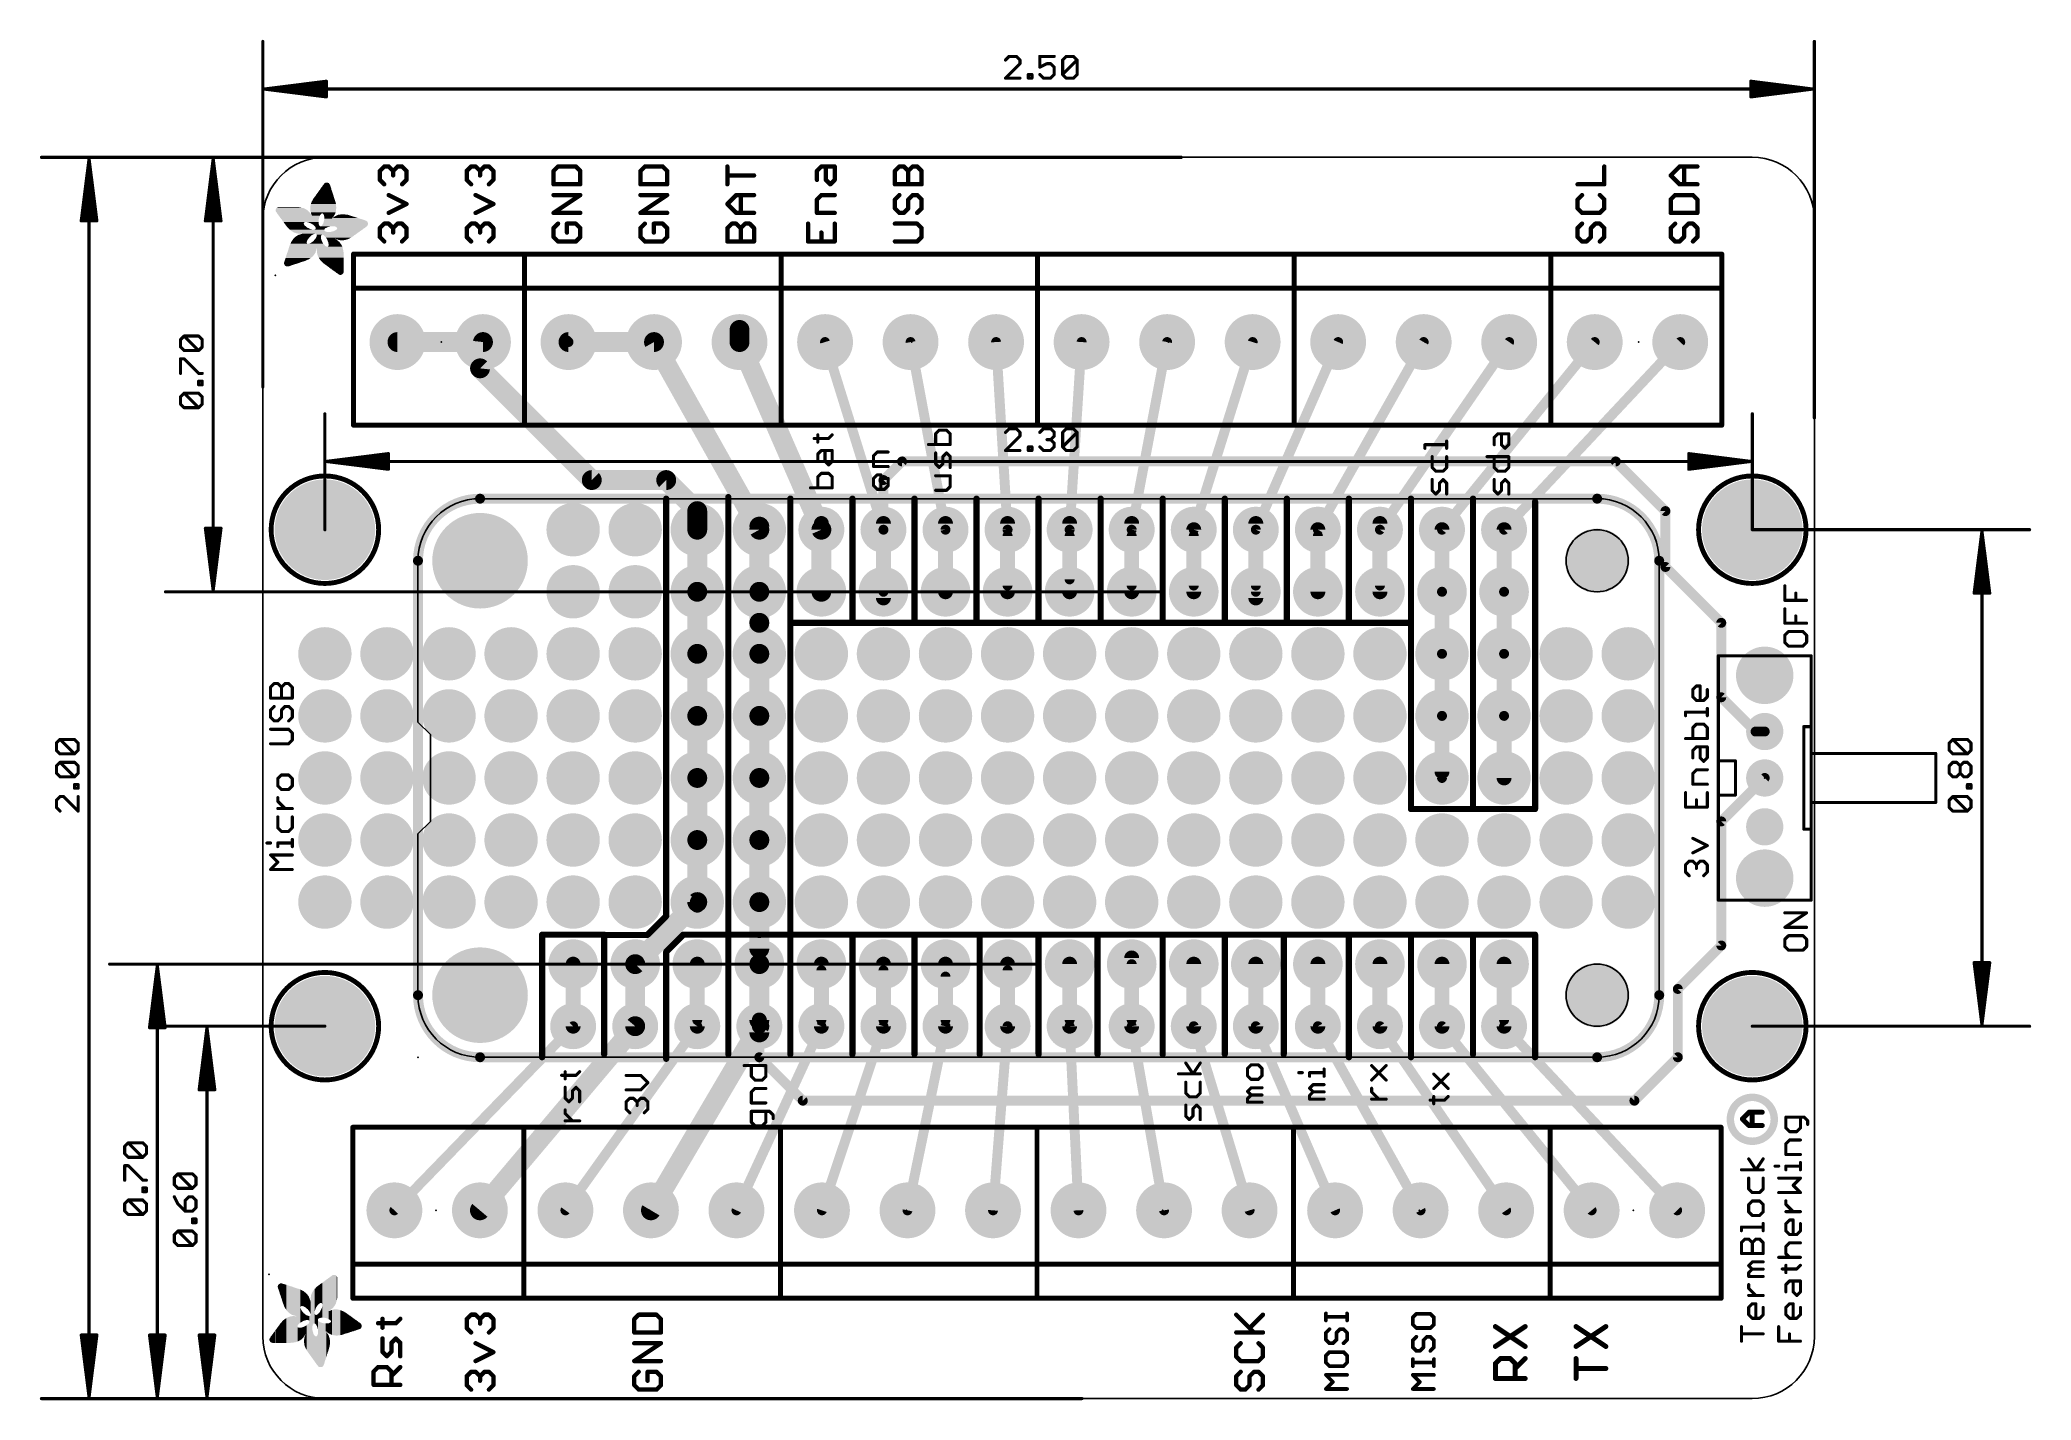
# Model space of a CAD drawing. Extents: x -40.9 to 40.6, y -25.5 to 30.2.
import ezdxf

# ---------------------------------------------------------------- set-up
doc = ezdxf.new("R2010")
doc.units = 0
for name, color, linetype in [('1', 12, 'CONTINUOUS'), ('16', 132, 'CONTINUOUS'), ('17', 110, 'CONTINUOUS'), ('18', 110, 'CONTINUOUS'), ('20', 53, 'CONTINUOUS'), ('21', 40, 'CONTINUOUS'), ('23', 53, 'CONTINUOUS'), ('29', 253, 'CONTINUOUS'), ('30', 253, 'CONTINUOUS'), ('41', 12, 'CONTINUOUS'), ('42', 132, 'CONTINUOUS'), ('47', 253, 'CONTINUOUS')]:
    doc.layers.add(name, color=color, linetype=linetype)

# ---------------------------------------------------------------- blocks, each defined once
blk = doc.blocks.new('ROUNDP')
at = {"const_width": 0.5}
blk.add_lwpolyline([(0, -0.25, 1), (0, 0.25, 1), (0, -0.25)], format="xyb", dxfattribs=at)
blk = doc.blocks.new('RECT')
blk.add_solid([(-0.5, -0.5), (0.5, -0.5), (-0.5, 0.5), (0.5, 0.5)])
blk = doc.blocks.new('ROUNDV')
at = {"const_width": 0.5}
blk.add_lwpolyline([(0, -0.25, 1), (0, 0.25, 1), (0, -0.25)], format="xyb", dxfattribs=at)

msp = doc.modelspace()

# ---------------------------------------------------------------- linework, layer by layer
at = {"layer": '1'}
for points, const_width in [([(-26.24, 17.84), (-22.74, 17.84)], 0.8128), ([(-22.86, 16.764), (-22.74, 17.84)], 0.8128), ([(-19.24, 17.84), (-15.74, 17.84)], 0.8128), ([(-19.304, 17.904), (-19.24, 17.84)], 0.4064), ([(-11.43, 10.16), (-15.74, 17.84)], 0.8128), ([(-12.24, 18.336), (-12.24, 17.84)], 0.8128), ([(-8.89, 10.16), (-12.24, 17.84)], 0.8128), ([(-6.35, 10.16), (-8.74, 17.84)], 0.4064), ([(-3.81, 10.16), (-5.24, 17.84)], 0.4064), ([(-1.27, 10.16), (-1.74, 17.84)], 0.4064), ([(1.27, 10.16), (1.76, 17.84)], 0.4064), ([(3.81, 10.16), (5.26, 17.84)], 0.4064), ([(6.35, 10.16), (8.76, 17.84)], 0.4064), ([(8.89, 10.16), (12.26, 17.84)], 0.4064), ([(11.43, 10.16), (15.76, 17.84)], 0.4064), ([(13.97, 10.16), (19.26, 17.84)], 0.4064), ([(16.51, 10.16), (22.76, 17.84)], 0.4064), ([(19.05, 10.16), (26.26, 17.84)], 0.4064), ([(-18.288, 12.192), (-22.86, 16.764)], 0.8128), ([(-15.24, 12.192), (-18.288, 12.192)], 0.8128), ([(-13.97, 10.922), (-15.24, 12.192)], 0.8128), ([(-13.97, 10.16), (-13.97, 10.922)], 0.8128), ([(-22.866, -17.696), (-16.51, -10.16)], 0.8128), ([(-15.866, -17.696), (-11.43, -10.16)], 0.8128), ([(-26.366, -17.696), (-19.05, -10.16)], 0.4064), ([(-19.366, -17.696), (-13.97, -10.16)], 0.4064), ([(-12.366, -17.696), (-8.89, -10.16)], 0.4064), ([(-8.866, -17.696), (-6.35, -10.16)], 0.4064), ([(-5.366, -17.696), (-3.81, -10.16)], 0.4064), ([(-1.866, -17.696), (-1.27, -10.16)], 0.4064), ([(1.634, -17.696), (1.27, -10.16)], 0.4064), ([(5.134, -17.696), (3.81, -10.16)], 0.4064), ([(8.634, -17.696), (6.35, -10.16)], 0.4064), ([(12.134, -17.696), (8.89, -10.16)], 0.4064), ([(15.634, -17.696), (11.43, -10.16)], 0.4064), ([(19.134, -17.696), (13.97, -10.16)], 0.4064), ([(22.634, -17.696), (16.51, -10.16)], 0.4064), ([(26.134, -17.696), (19.05, -10.16)], 0.4064)]:
    msp.add_lwpolyline(points, dxfattribs=dict(at, const_width=const_width))
for points, const_width in [([(-26.24, 18.0432, 1), (-26.24, 17.6368)], 0.4064), ([(-22.5381, 17.8175, 1), (-22.9419, 17.8625)], 0.4064), ([(-22.74, 17.6368, 1), (-22.74, 18.0432)], 0.4064), ([(-19.24, 18.0432, 1), (-19.24, 17.6368)], 0.4064), ([(-19.2322, 17.9758, 1), (-19.3758, 17.8322)], 0.2032), ([(-19.3118, 17.7682, 1), (-19.1682, 17.9118)], 0.2032), ([(-15.5628, 17.9394, 1), (-15.9172, 17.7406)], 0.4064), ([(-15.74, 17.6368, 1), (-15.74, 18.0432)], 0.4064), ([(-12.0368, 18.336, 1), (-12.4432, 18.336)], 0.4064), ([(-12.0537, 17.9212, 1), (-12.4263, 17.7588)], 0.4064), ([(-12.4432, 17.84, 1), (-12.0368, 17.84)], 0.4064), ([(-8.643, 17.8702, 1), (-8.837, 17.8098)], 0.2032), ([(-5.1401, 17.8586, 1), (-5.3399, 17.8214)], 0.2032), ([(-1.6386, 17.8462, 1), (-1.8414, 17.8338)], 0.2032), ([(1.8614, 17.8335, 1), (1.6586, 17.8465)], 0.2032), ([(5.3598, 17.8212, 1), (5.1602, 17.8588)], 0.2032), ([(8.8569, 17.8096, 1), (8.6631, 17.8704)], 0.2032), ([(12.353, 17.7992, 1), (12.167, 17.8808)], 0.2032), ([(15.8485, 17.7901, 1), (15.6715, 17.8899)], 0.2032), ([(19.3437, 17.7824, 1), (19.1763, 17.8976)], 0.2032), ([(22.8388, 17.7759, 1), (22.6812, 17.9041)], 0.2032), ([(26.3341, 17.7705, 1), (26.1859, 17.9095)], 0.2032), ([(-22.7163, 16.9077, 1), (-23.0037, 16.6203)], 0.4064), ([(-23.0619, 16.7865, 1), (-22.6581, 16.7415)], 0.4064), ([(-18.288, 12.3952, 1), (-18.288, 11.9888)], 0.4064), ([(-18.4317, 12.0483, 1), (-18.1443, 12.3357)], 0.4064), ([(-15.0963, 12.3357, 1), (-15.3837, 12.0483)], 0.4064), ([(-15.24, 11.9888, 1), (-15.24, 12.3952)], 0.4064), ([(-13.7668, 10.922, 1), (-14.1732, 10.922)], 0.4064), ([(-14.1137, 10.7783, 1), (-13.8263, 11.0657)], 0.4064), ([(-14.1732, 10.16, 1), (-13.7668, 10.16)], 0.4064), ([(-11.6072, 10.0606, 1), (-11.2528, 10.2594)], 0.4064), ([(-9.0763, 10.0788, 1), (-8.7037, 10.2412)], 0.4064), ([(-6.447, 10.1298, 1), (-6.253, 10.1902)], 0.2032), ([(-3.9099, 10.1414, 1), (-3.7101, 10.1786)], 0.2032), ([(-1.3714, 10.1538, 1), (-1.1686, 10.1662)], 0.2032), ([(1.1686, 10.1665, 1), (1.3714, 10.1535)], 0.2032), ([(3.7102, 10.1788, 1), (3.9098, 10.1412)], 0.2032), ([(6.2531, 10.1904, 1), (6.4469, 10.1296)], 0.2032), ([(8.797, 10.2008, 1), (8.983, 10.1192)], 0.2032), ([(11.3415, 10.2099, 1), (11.5185, 10.1101)], 0.2032), ([(13.8863, 10.2176, 1), (14.0537, 10.1024)], 0.2032), ([(16.4312, 10.2241, 1), (16.5888, 10.0959)], 0.2032), ([(18.9759, 10.2295, 1), (19.1241, 10.0905)], 0.2032), ([(-16.3547, -10.291, 1), (-16.6653, -10.029)], 0.4064), ([(-11.2549, -10.2631, 1), (-11.6051, -10.0569)], 0.4064), ([(-18.9771, -10.2308, 1), (-19.1229, -10.0892)], 0.2032), ([(-13.8874, -10.2191, 1), (-14.0526, -10.1009)], 0.2032), ([(-8.7977, -10.2026, 1), (-8.9823, -10.1174)], 0.2032), ([(-6.2536, -10.1922, 1), (-6.4464, -10.1278)], 0.2032), ([(-3.7105, -10.1805, 1), (-3.9095, -10.1395)], 0.2032), ([(-1.1687, -10.168, 1), (-1.3713, -10.152)], 0.2032), ([(1.3715, -10.1551, 1), (1.1685, -10.1649)], 0.2032), ([(3.9101, -10.1424, 1), (3.7099, -10.1776)], 0.2032), ([(6.4472, -10.1305, 1), (6.2528, -10.1895)], 0.2032), ([(8.9833, -10.1198, 1), (8.7967, -10.2002)], 0.2032), ([(11.5187, -10.1105, 1), (11.3413, -10.2095)], 0.2032), ([(14.0538, -10.1026, 1), (13.8862, -10.2174)], 0.2032), ([(16.5888, -10.0959, 1), (16.4312, -10.2241)], 0.2032), ([(19.124, -10.0904, 1), (18.976, -10.2296)], 0.2032), ([(-26.4389, -17.6252, 1), (-26.2931, -17.7668)], 0.2032), ([(-23.0213, -17.565, 1), (-22.7107, -17.827)], 0.4064), ([(-19.4486, -17.6369, 1), (-19.2834, -17.7551)], 0.2032), ([(-16.0411, -17.5929, 1), (-15.6909, -17.7991)], 0.4064), ([(-12.4583, -17.6534, 1), (-12.2737, -17.7386)], 0.2032), ([(-8.9624, -17.6638, 1), (-8.7696, -17.7282)], 0.2032), ([(-5.4655, -17.6755, 1), (-5.2665, -17.7165)], 0.2032), ([(-1.9673, -17.688, 1), (-1.7647, -17.704)], 0.2032), ([(1.5325, -17.7009, 1), (1.7355, -17.6911)], 0.2032), ([(5.0339, -17.7136, 1), (5.2341, -17.6784)], 0.2032), ([(8.5368, -17.7255, 1), (8.7312, -17.6665)], 0.2032), ([(12.0407, -17.7362, 1), (12.2273, -17.6558)], 0.2032), ([(15.5453, -17.7455, 1), (15.7227, -17.6465)], 0.2032), ([(19.0502, -17.7534, 1), (19.2178, -17.6386)], 0.2032), ([(22.5552, -17.7601, 1), (22.7128, -17.6319)], 0.2032), ([(26.06, -17.7656, 1), (26.208, -17.6264)], 0.2032)]:
    msp.add_lwpolyline(points, format="xyb", dxfattribs=dict(at, const_width=const_width))
at = {"layer": '16'}
for points, const_width in [([(-6.35, 12.192), (-5.588, 12.954)], 0.4064), ([(-5.588, 12.954), (23.622, 12.954)], 0.4064), ([(23.622, 12.954), (25.654, 10.922)], 0.4064), ([(-6.35, 10.16), (-6.35, 12.192)], 0.4064), ([(25.654, 10.922), (25.654, 8.636)], 0.4064), ([(-13.97, 10.16), (-13.97, 7.62)], 0.8128), ([(-11.43, 7.62), (-11.43, 10.16)], 0.8128), ([(-8.89, 10.16), (-8.89, 7.62)], 0.8128), ([(-6.35, 7.62), (-6.35, 10.16)], 0.4064), ([(-3.81, 10.16), (-3.81, 7.62)], 0.4064), ([(-1.27, 7.62), (-1.27, 10.16)], 0.4064), ([(1.27, 10.16), (1.27, 7.62)], 0.4064), ([(3.81, 7.62), (3.81, 10.16)], 0.4064), ([(6.35, 10.16), (6.35, 7.62)], 0.4064), ([(8.89, 7.62), (8.89, 10.16)], 0.4064), ([(11.43, 10.16), (11.43, 7.62)], 0.4064), ([(13.97, 7.62), (13.97, 10.16)], 0.4064), ([(16.51, 10.16), (16.51, 7.62)], 0.4064), ([(19.05, 10.16), (19.05, 7.62)], 0.4064), ([(25.654, 8.636), (27.94, 6.35)], 0.4064), ([(-13.97, 7.62), (-13.97, 5.08)], 0.8128), ([(-11.43, 7.62), (-11.43, 6.35)], 0.8128), ([(16.51, 7.62), (16.51, 5.08)], 0.4064), ([(19.05, 5.08), (19.05, 7.62)], 0.4064), ([(-11.43, 5.08), (-11.43, 6.35)], 0.8128), ([(27.94, 6.35), (27.94, 3.302)], 0.4064), ([(-13.97, 5.08), (-13.97, 2.54)], 0.8128), ([(-11.43, 2.54), (-11.43, 5.08)], 0.8128), ([(16.51, 5.08), (16.51, 2.54)], 0.4064), ([(19.05, 2.54), (19.05, 5.08)], 0.4064), ([(27.94, 3.302), (29.342, 1.9)], 0.4064), ([(-13.97, 2.54), (-13.97, 0)], 0.8128), ([(-11.43, 0), (-11.43, 2.54)], 0.8128), ([(16.51, 2.54), (16.51, 0)], 0.4064), ([(19.05, 0), (19.05, 2.54)], 0.4064), ([(29.342, 1.9), (29.718, 1.9)], 0.4064), ([(-13.97, 0), (-13.97, -2.54)], 0.8128), ([(-11.43, -2.54), (-11.43, 0)], 0.8128), ([(27.94, -1.778), (29.718, 0)], 0.4064), ([(27.94, -6.858), (27.94, -1.778)], 0.4064), ([(-13.97, -2.54), (-13.97, -5.08)], 0.8128), ([(-11.43, -5.08), (-11.43, -2.54)], 0.8128), ([(-13.97, -5.08), (-16.51, -7.62)], 0.8128), ([(-11.43, -7.62), (-11.43, -5.08)], 0.8128), ([(-16.51, -7.62), (-16.51, -10.16)], 0.8128), ([(-11.43, -7.62), (-11.43, -9.906)], 0.8128), ([(26.162, -8.636), (27.94, -6.858)], 0.4064), ([(-19.05, -10.16), (-19.05, -7.62)], 0.4064), ([(-13.97, -7.62), (-13.97, -10.16)], 0.4064), ([(-8.89, -7.62), (-8.89, -10.16)], 0.4064), ([(-6.35, -10.16), (-6.35, -7.62)], 0.4064), ([(-3.81, -7.62), (-3.81, -10.16)], 0.4064), ([(-1.27, -10.16), (-1.27, -7.62)], 0.4064), ([(1.27, -7.62), (1.27, -10.16)], 0.4064), ([(3.81, -10.16), (3.81, -7.62)], 0.4064), ([(6.35, -7.62), (6.35, -10.16)], 0.4064), ([(8.89, -10.16), (8.89, -7.62)], 0.4064), ([(11.43, -7.62), (11.43, -10.16)], 0.4064), ([(13.97, -7.62), (13.97, -10.16)], 0.4064), ([(16.51, -10.16), (16.51, -7.62)], 0.4064), ([(19.05, -7.62), (19.05, -10.16)], 0.4064), ([(26.162, -11.43), (26.162, -8.636)], 0.4064), ([(-11.43, -9.906), (-11.43, -10.16)], 0.6096), ([(-11.43, -9.906), (-11.43, -11.43)], 0.4064), ([(-11.43, -11.43), (-9.652, -13.208)], 0.4064), ([(24.384, -13.208), (26.162, -11.43)], 0.4064), ([(-9.652, -13.208), (24.384, -13.208)], 0.4064)]:
    msp.add_lwpolyline(points, dxfattribs=dict(at, const_width=const_width))
for points, const_width in [([(-5.588, 13.0556, 1), (-5.588, 12.8524)], 0.2032), ([(-5.5162, 12.8822, 1), (-5.6598, 13.0258)], 0.2032), ([(23.6938, 13.0258, 1), (23.5502, 12.8822)], 0.2032), ([(23.622, 12.8524, 1), (23.622, 13.0556)], 0.2032), ([(-6.2484, 12.192, 1), (-6.4516, 12.192)], 0.2032), ([(-6.4218, 12.2638, 1), (-6.2782, 12.1202)], 0.2032), ([(25.7556, 10.922, 1), (25.5524, 10.922)], 0.2032), ([(25.5822, 10.8502, 1), (25.7258, 10.9938)], 0.2032), ([(-13.7668, 10.16, 1), (-14.1732, 10.16)], 0.4064), ([(-11.2268, 10.16, 1), (-11.6332, 10.16)], 0.4064), ([(-8.6868, 10.16, 1), (-9.0932, 10.16)], 0.4064), ([(-6.2484, 10.16, 1), (-6.4516, 10.16)], 0.2032), ([(-6.4516, 10.16, 1), (-6.2484, 10.16)], 0.2032), ([(-3.7084, 10.16, 1), (-3.9116, 10.16)], 0.2032), ([(-1.1684, 10.16, 1), (-1.3716, 10.16)], 0.2032), ([(1.3716, 10.16, 1), (1.1684, 10.16)], 0.2032), ([(3.9116, 10.16, 1), (3.7084, 10.16)], 0.2032), ([(6.4516, 10.16, 1), (6.2484, 10.16)], 0.2032), ([(8.9916, 10.16, 1), (8.7884, 10.16)], 0.2032), ([(11.5316, 10.16, 1), (11.3284, 10.16)], 0.2032), ([(14.0716, 10.16, 1), (13.8684, 10.16)], 0.2032), ([(16.6116, 10.16, 1), (16.4084, 10.16)], 0.2032), ([(19.1516, 10.16, 1), (18.9484, 10.16)], 0.2032), ([(25.5524, 8.636, 1), (25.7556, 8.636)], 0.2032), ([(25.7258, 8.7078, 1), (25.5822, 8.5642)], 0.2032), ([(-13.7668, 7.62, 1), (-14.1732, 7.62)], 0.4064), ([(-14.1732, 7.62, 1), (-13.7668, 7.62)], 0.4064), ([(-11.2268, 7.62, 1), (-11.6332, 7.62)], 0.4064), ([(-11.6332, 7.62, 1), (-11.2268, 7.62)], 0.4064), ([(-9.0932, 7.62, 1), (-8.6868, 7.62)], 0.4064), ([(-6.4516, 7.62, 1), (-6.2484, 7.62)], 0.2032), ([(-3.9116, 7.62, 1), (-3.7084, 7.62)], 0.2032), ([(-1.3716, 7.62, 1), (-1.1684, 7.62)], 0.2032), ([(1.1684, 7.62, 1), (1.3716, 7.62)], 0.2032), ([(3.7084, 7.62, 1), (3.9116, 7.62)], 0.2032), ([(6.2484, 7.62, 1), (6.4516, 7.62)], 0.2032), ([(8.7884, 7.62, 1), (8.9916, 7.62)], 0.2032), ([(11.3284, 7.62, 1), (11.5316, 7.62)], 0.2032), ([(13.8684, 7.62, 1), (14.0716, 7.62)], 0.2032), ([(16.6116, 7.62, 1), (16.4084, 7.62)], 0.2032), ([(16.4084, 7.62, 1), (16.6116, 7.62)], 0.2032), ([(19.1516, 7.62, 1), (18.9484, 7.62)], 0.2032), ([(18.9484, 7.62, 1), (19.1516, 7.62)], 0.2032), ([(-11.2268, 6.35, 1), (-11.6332, 6.35)], 0.4064), ([(-11.6332, 6.35, 1), (-11.2268, 6.35)], 0.4064), ([(28.0416, 6.35, 1), (27.8384, 6.35)], 0.2032), ([(27.8682, 6.2782, 1), (28.0118, 6.4218)], 0.2032), ([(-13.7668, 5.08, 1), (-14.1732, 5.08)], 0.4064), ([(-14.1732, 5.08, 1), (-13.7668, 5.08)], 0.4064), ([(-11.2268, 5.08, 1), (-11.6332, 5.08)], 0.4064), ([(-11.6332, 5.08, 1), (-11.2268, 5.08)], 0.4064), ([(16.6116, 5.08, 1), (16.4084, 5.08)], 0.2032), ([(16.4084, 5.08, 1), (16.6116, 5.08)], 0.2032), ([(19.1516, 5.08, 1), (18.9484, 5.08)], 0.2032), ([(18.9484, 5.08, 1), (19.1516, 5.08)], 0.2032), ([(27.8384, 3.302, 1), (28.0416, 3.302)], 0.2032), ([(28.0118, 3.3738, 1), (27.8682, 3.2302)], 0.2032), ([(-13.7668, 2.54, 1), (-14.1732, 2.54)], 0.4064), ([(-14.1732, 2.54, 1), (-13.7668, 2.54)], 0.4064), ([(-11.2268, 2.54, 1), (-11.6332, 2.54)], 0.4064), ([(-11.6332, 2.54, 1), (-11.2268, 2.54)], 0.4064), ([(16.6116, 2.54, 1), (16.4084, 2.54)], 0.2032), ([(16.4084, 2.54, 1), (16.6116, 2.54)], 0.2032), ([(19.1516, 2.54, 1), (18.9484, 2.54)], 0.2032), ([(18.9484, 2.54, 1), (19.1516, 2.54)], 0.2032), ([(29.342, 2.0016, 1), (29.342, 1.7984)], 0.2032), ([(29.2702, 1.8282, 1), (29.4138, 1.9718)], 0.2032), ([(29.718, 1.7984, 1), (29.718, 2.0016)], 0.2032), ([(-13.7668, 0, 1), (-14.1732, 0)], 0.4064), ([(-14.1732, 0, 1), (-13.7668, 0)], 0.4064), ([(-11.2268, 0, 1), (-11.6332, 0)], 0.4064), ([(-11.6332, 0, 1), (-11.2268, 0)], 0.4064), ([(16.4084, 0, 1), (16.6116, 0)], 0.2032), ([(18.9484, 0, 1), (19.1516, 0)], 0.2032), ([(29.7898, -0.0718, 1), (29.6462, 0.0718)], 0.2032), ([(28.0416, -1.778, 1), (27.8384, -1.778)], 0.2032), ([(27.8682, -1.7062, 1), (28.0118, -1.8498)], 0.2032), ([(-13.7668, -2.54, 1), (-14.1732, -2.54)], 0.4064), ([(-14.1732, -2.54, 1), (-13.7668, -2.54)], 0.4064), ([(-11.2268, -2.54, 1), (-11.6332, -2.54)], 0.4064), ([(-11.6332, -2.54, 1), (-11.2268, -2.54)], 0.4064), ([(-14.1732, -5.08, 1), (-13.7668, -5.08)], 0.4064), ([(-13.8263, -5.2237, 1), (-14.1137, -4.9363)], 0.4064), ([(-11.2268, -5.08, 1), (-11.6332, -5.08)], 0.4064), ([(-11.6332, -5.08, 1), (-11.2268, -5.08)], 0.4064), ([(-16.3068, -7.62, 1), (-16.7132, -7.62)], 0.4064), ([(-16.6537, -7.4763, 1), (-16.3663, -7.7637)], 0.4064), ([(-11.2268, -7.62, 1), (-11.6332, -7.62)], 0.4064), ([(27.8384, -6.858, 1), (28.0416, -6.858)], 0.2032), ([(28.0118, -6.9298, 1), (27.8682, -6.7862)], 0.2032), ([(-18.9484, -7.62, 1), (-19.1516, -7.62)], 0.2032), ([(-13.8684, -7.62, 1), (-14.0716, -7.62)], 0.2032), ([(-11.6332, -7.62, 1), (-11.2268, -7.62)], 0.4064), ([(-8.7884, -7.62, 1), (-8.9916, -7.62)], 0.2032), ([(-6.2484, -7.62, 1), (-6.4516, -7.62)], 0.2032), ([(-3.7084, -7.62, 1), (-3.9116, -7.62)], 0.2032), ([(-1.1684, -7.62, 1), (-1.3716, -7.62)], 0.2032), ([(1.3716, -7.62, 1), (1.1684, -7.62)], 0.2032), ([(3.9116, -7.62, 1), (3.7084, -7.62)], 0.2032), ([(6.4516, -7.62, 1), (6.2484, -7.62)], 0.2032), ([(8.9916, -7.62, 1), (8.7884, -7.62)], 0.2032), ([(11.5316, -7.62, 1), (11.3284, -7.62)], 0.2032), ([(14.0716, -7.62, 1), (13.8684, -7.62)], 0.2032), ([(16.6116, -7.62, 1), (16.4084, -7.62)], 0.2032), ([(19.1516, -7.62, 1), (18.9484, -7.62)], 0.2032), ([(26.2636, -8.636, 1), (26.0604, -8.636)], 0.2032), ([(26.0902, -8.5642, 1), (26.2338, -8.7078)], 0.2032), ([(-11.6332, -9.906, 1), (-11.2268, -9.906)], 0.4064), ([(-11.2776, -9.906, 1), (-11.5824, -9.906)], 0.3048), ([(-11.3284, -9.906, 1), (-11.5316, -9.906)], 0.2032), ([(-19.1516, -10.16, 1), (-18.9484, -10.16)], 0.2032), ([(-16.7132, -10.16, 1), (-16.3068, -10.16)], 0.4064), ([(-14.0716, -10.16, 1), (-13.8684, -10.16)], 0.2032), ([(-11.5824, -10.16, 1), (-11.2776, -10.16)], 0.3048), ([(-8.9916, -10.16, 1), (-8.7884, -10.16)], 0.2032), ([(-6.4516, -10.16, 1), (-6.2484, -10.16)], 0.2032), ([(-3.9116, -10.16, 1), (-3.7084, -10.16)], 0.2032), ([(-1.3716, -10.16, 1), (-1.1684, -10.16)], 0.2032), ([(1.1684, -10.16, 1), (1.3716, -10.16)], 0.2032), ([(3.7084, -10.16, 1), (3.9116, -10.16)], 0.2032), ([(6.2484, -10.16, 1), (6.4516, -10.16)], 0.2032), ([(8.7884, -10.16, 1), (8.9916, -10.16)], 0.2032), ([(11.3284, -10.16, 1), (11.5316, -10.16)], 0.2032), ([(13.8684, -10.16, 1), (14.0716, -10.16)], 0.2032), ([(16.4084, -10.16, 1), (16.6116, -10.16)], 0.2032), ([(18.9484, -10.16, 1), (19.1516, -10.16)], 0.2032), ([(-11.5316, -11.43, 1), (-11.3284, -11.43)], 0.2032), ([(-11.3582, -11.3582, 1), (-11.5018, -11.5018)], 0.2032), ([(26.0604, -11.43, 1), (26.2636, -11.43)], 0.2032), ([(26.2338, -11.5018, 1), (26.0902, -11.3582)], 0.2032), ([(-9.652, -13.1064, 1), (-9.652, -13.3096)], 0.2032), ([(-9.7238, -13.2798, 1), (-9.5802, -13.1362)], 0.2032), ([(24.3122, -13.1362, 1), (24.4558, -13.2798)], 0.2032), ([(24.384, -13.3096, 1), (24.384, -13.1064)], 0.2032)]:
    msp.add_lwpolyline(points, format="xyb", dxfattribs=dict(at, const_width=const_width))
at = {"layer": '20'}
for p, q in [((-29.21, 25.4), (29.21, 25.4)), ((-31.75, -22.86), (-31.75, 22.86)), ((31.75, 22.86), (31.75, -22.86)), ((29.21, -25.4), (-29.21, -25.4))]:
    msp.add_line(p, q, dxfattribs=at)
for centre in [(22.86, 8.89), (22.86, -8.89)]:
    msp.add_circle(centre, 1.27, dxfattribs=at)
for centre, start, end in [((-29.21, 22.86), 90, 180), ((29.21, 22.86), 0, 90), ((-29.21, -22.86), 180, 270), ((29.21, -22.86), 270, 0)]:
    msp.add_arc(centre, 2.54, start, end, dxfattribs=at)
at = {"layer": '21'}
for p, q in [((22.86, 11.43), (-22.86, 11.43)), ((-25.4, 8.89), (-25.4, 2.286)), ((25.4, -8.89), (25.4, 8.89)), ((-25.4, 2.286), (-24.892, 1.778)), ((-24.892, 1.778), (-24.892, -1.778)), ((-24.892, -1.778), (-25.4, -2.286)), ((-25.4, -2.286), (-25.4, -8.89)), ((-22.86, -11.43), (22.86, -11.43))]:
    msp.add_line(p, q, dxfattribs=at)
for points, const_width in [([(-26.9186, 24.8422, 1), (-27.0075, 24.8422)], 0.0889), ([(-26.9945, 24.8736, 1), (-26.9316, 24.8107)], 0.0889), ([(-27.0075, 24.4778, 1), (-26.9186, 24.4778)], 0.0889), ([(-26.9316, 24.5092, 1), (-26.9945, 24.4464)], 0.0889), ([(-26.7808, 25.0688, 1), (-26.7808, 24.9799)], 0.0889), ([(-26.7494, 24.9929, 1), (-26.8123, 25.0558)], 0.0889), ([(-26.5672, 25.0558, 1), (-26.6301, 24.9929)], 0.0889), ([(-26.5987, 24.9799, 1), (-26.5987, 25.0688)], 0.0889), ([(-26.4479, 24.8736, 1), (-26.385, 24.8107)], 0.0889), ([(-26.372, 24.8422, 1), (-26.4609, 24.8422)], 0.0889), ([(-26.4609, 24.66, 1), (-26.372, 24.66)], 0.0889), ([(-26.4479, 24.8107, 1), (-26.385, 24.8736)], 0.0889), ([(-26.2343, 25.0688, 1), (-26.2343, 24.9799)], 0.0889), ([(-26.2028, 24.9929, 1), (-26.2657, 25.0558)], 0.0889), ([(-26.0207, 25.0558, 1), (-26.0835, 24.9929)], 0.0889), ([(-26.0521, 24.9799, 1), (-26.0521, 25.0688)], 0.0889), ([(-25.8255, 24.8422, 1), (-25.9144, 24.8422)], 0.0889), ([(-25.9144, 24.4778, 1), (-25.8255, 24.4778)], 0.0889), ([(-25.9013, 24.8107, 1), (-25.8385, 24.8736)], 0.0889), ([(-25.8385, 24.4464, 1), (-25.9013, 24.5092)], 0.0889), ([(-23.4385, 24.8736, 1), (-23.3756, 24.8107)], 0.0889), ([(-23.3626, 24.8422, 1), (-23.4515, 24.8422)], 0.0889), ([(-23.3756, 24.5092, 1), (-23.4385, 24.4464)], 0.0889), ([(-23.4515, 24.4778, 1), (-23.3626, 24.4778)], 0.0889), ([(-23.2248, 25.0688, 1), (-23.2248, 24.9799)], 0.0889), ([(-23.1934, 24.9929, 1), (-23.2563, 25.0558)], 0.0889), ([(-23.0112, 25.0558, 1), (-23.0741, 24.9929)], 0.0889), ([(-23.0427, 24.9799, 1), (-23.0427, 25.0688)], 0.0889), ([(-22.816, 24.8422, 1), (-22.9049, 24.8422)], 0.0889), ([(-22.8919, 24.8736, 1), (-22.829, 24.8107)], 0.0889), ([(-22.9049, 24.66, 1), (-22.816, 24.66)], 0.0889), ([(-22.8919, 24.8107, 1), (-22.829, 24.8736)], 0.0889), ([(-22.6783, 25.0688, 1), (-22.6783, 24.9799)], 0.0889), ([(-22.6468, 24.9929, 1), (-22.7097, 25.0558)], 0.0889), ([(-22.4647, 25.0558, 1), (-22.5275, 24.9929)], 0.0889), ([(-22.4961, 24.9799, 1), (-22.4961, 25.0688)], 0.0889), ([(-22.2694, 24.8422, 1), (-22.3584, 24.8422)], 0.0889), ([(-22.3584, 24.4778, 1), (-22.2694, 24.4778)], 0.0889), ([(-22.3453, 24.8107, 1), (-22.2825, 24.8736)], 0.0889), ([(-22.2825, 24.4464, 1), (-22.3453, 24.5092)], 0.0889), ([(-19.8825, 24.8736, 1), (-19.8196, 24.8107)], 0.0889), ([(-19.8066, 24.8422, 1), (-19.8955, 24.8422)], 0.0889), ([(-19.6688, 25.0688, 1), (-19.6688, 24.9799)], 0.0889), ([(-19.6374, 24.9929, 1), (-19.7003, 25.0558)], 0.0889), ([(-18.9087, 25.0558, 1), (-18.9715, 24.9929)], 0.0889), ([(-18.9401, 24.9799, 1), (-18.9401, 25.0688)], 0.0889), ([(-18.7134, 24.8422, 1), (-18.8024, 24.8422)], 0.0889), ([(-18.7893, 24.8107, 1), (-18.7265, 24.8736)], 0.0889), ([(-16.2506, 24.8422, 1), (-16.3395, 24.8422)], 0.0889), ([(-16.3265, 24.8736, 1), (-16.2636, 24.8107)], 0.0889), ([(-16.1128, 25.0688, 1), (-16.1128, 24.9799)], 0.0889), ([(-16.0814, 24.9929, 1), (-16.1443, 25.0558)], 0.0889), ([(-15.3527, 25.0558, 1), (-15.4155, 24.9929)], 0.0889), ([(-15.3841, 24.9799, 1), (-15.3841, 25.0688)], 0.0889), ([(-15.1575, 24.8422, 1), (-15.2463, 24.8422)], 0.0889), ([(-15.2333, 24.8107, 1), (-15.1705, 24.8736)], 0.0889), ([(-12.6946, 25.0244, 1), (-12.7835, 25.0244)], 0.0889), ([(-12.739, 24.7044, 1), (-12.739, 24.6155)], 0.0889), ([(-11.6459, 24.6155, 1), (-11.6459, 24.7044)], 0.0889), ([(-9.0282, 24.8422, 1), (-9.1171, 24.8422)], 0.0889), ([(-9.1041, 24.8736, 1), (-9.0412, 24.8107)], 0.0889), ([(-9.1171, 24.4778, 1), (-9.0282, 24.4778)], 0.0889), ([(-8.8905, 25.0688, 1), (-8.8905, 24.9799)], 0.0889), ([(-8.859, 24.9929, 1), (-8.9219, 25.0558)], 0.0889), ([(-8.6638, 25.0244, 1), (-8.7527, 25.0244)], 0.0889), ([(-8.7527, 24.4778, 1), (-8.6638, 24.4778)], 0.0889), ([(-8.6768, 24.5092, 1), (-8.7397, 24.4464)], 0.0889), ([(-8.2995, 25.0244, 1), (-8.3883, 25.0244)], 0.0889), ([(-8.3883, 24.4778, 1), (-8.2995, 24.4778)], 0.0889), ([(-8.3125, 24.4464, 1), (-8.3753, 24.5092)], 0.0889), ([(-8.3439, 24.9799, 1), (-8.3439, 25.0688)], 0.0889), ([(-5.8366, 24.8422, 1), (-5.9255, 24.8422)], 0.0889), ([(-5.9125, 24.8736, 1), (-5.8496, 24.8107)], 0.0889), ([(-5.6988, 25.0688, 1), (-5.6988, 24.9799)], 0.0889), ([(-5.6674, 24.9929, 1), (-5.7303, 25.0558)], 0.0889), ([(-5.4852, 25.0558, 1), (-5.5481, 24.9929)], 0.0889), ([(-5.5167, 24.9799, 1), (-5.5167, 25.0688)], 0.0889), ([(-5.29, 24.8422, 1), (-5.3789, 24.8422)], 0.0889), ([(-5.3659, 24.8736, 1), (-5.303, 24.8107)], 0.0889), ([(-5.3659, 24.8107, 1), (-5.303, 24.8736)], 0.0889), ([(-5.1523, 25.0688, 1), (-5.1523, 24.9799)], 0.0889), ([(-5.1208, 24.9929, 1), (-5.1837, 25.0558)], 0.0889), ([(-4.9387, 25.0558, 1), (-5.0015, 24.9929)], 0.0889), ([(-4.9701, 24.9799, 1), (-4.9701, 25.0688)], 0.0889), ([(-4.7435, 24.8422, 1), (-4.8324, 24.8422)], 0.0889), ([(-4.8193, 24.8107, 1), (-4.7565, 24.8736)], 0.0889), ([(23.1966, 25.0244, 1), (23.1076, 25.0244)], 0.0889), ([(25.9004, 24.6914, 1), (25.8375, 24.6285)], 0.0889), ([(25.8375, 24.6914, 1), (25.9004, 24.6285)], 0.0889), ([(26.2333, 25.0688, 1), (26.2333, 24.9799)], 0.0889), ([(26.2648, 24.9929, 1), (26.2019, 25.0558)], 0.0889), ([(26.46, 25.0244, 1), (26.3711, 25.0244)], 0.0889), ([(26.9621, 24.9799, 1), (26.9621, 25.0688)], 0.0889), ([(-26.8123, 24.2642, 1), (-26.7494, 24.327)], 0.0889), ([(-26.5788, 23.8947, 1), (-26.6185, 23.8152)], 0.0889), ([(-26.0835, 24.327, 1), (-26.0207, 24.2642)], 0.0889), ([(-23.2563, 24.2642, 1), (-23.1934, 24.327)], 0.0889), ([(-23.0228, 23.8947, 1), (-23.0625, 23.8152)], 0.0889), ([(-22.5275, 24.327, 1), (-22.4647, 24.2642)], 0.0889), ([(-19.851, 24.34, 1), (-19.851, 24.2511)], 0.0889), ([(-19.8955, 24.2956, 1), (-19.8066, 24.2956)], 0.0889), ([(-19.851, 23.8994, 1), (-19.851, 23.8105)], 0.0889), ([(-18.8024, 24.2956, 1), (-18.7134, 24.2956)], 0.0889), ([(-18.7332, 23.818, 1), (-18.7826, 23.8919)], 0.0889), ([(-18.7579, 24.2511, 1), (-18.7579, 24.34)], 0.0889), ([(-18.7579, 23.8105, 1), (-18.7579, 23.8994)], 0.0889), ([(-16.3395, 24.2956, 1), (-16.2506, 24.2956)], 0.0889), ([(-16.295, 24.34, 1), (-16.295, 24.2511)], 0.0889), ([(-16.295, 23.8994, 1), (-16.295, 23.8105)], 0.0889), ([(-15.2463, 24.2956, 1), (-15.1575, 24.2956)], 0.0889), ([(-15.1772, 23.818, 1), (-15.2266, 23.8919)], 0.0889), ([(-15.2019, 24.2511, 1), (-15.2019, 24.34)], 0.0889), ([(-15.2019, 23.8105, 1), (-15.2019, 23.8994)], 0.0889), ([(-12.7835, 24.2956, 1), (-12.6946, 24.2956)], 0.0889), ([(-12.3747, 23.8994, 1), (-12.3747, 23.8105)], 0.0889), ([(-12.3432, 23.8235, 1), (-12.4061, 23.8864)], 0.0889), ([(-12.148, 23.855, 1), (-12.2369, 23.855)], 0.0889), ([(-11.6459, 23.8105, 1), (-11.6459, 23.8994)], 0.0889), ([(-9.0282, 23.6728, 1), (-9.1171, 23.6728)], 0.0889), ([(-9.1041, 23.7042, 1), (-9.0412, 23.6413)], 0.0889), ([(-8.8905, 23.8994, 1), (-8.8905, 23.8105)], 0.0889), ([(-8.859, 23.8235, 1), (-8.9219, 23.8864)], 0.0889), ([(-8.5575, 24.327, 1), (-8.4947, 24.2642)], 0.0889), ([(-8.5575, 24.2642, 1), (-8.4947, 24.327)], 0.0889), ([(-8.3439, 23.8105, 1), (-8.3439, 23.8994)], 0.0889), ([(-5.9255, 24.2956, 1), (-5.8366, 24.2956)], 0.0889), ([(-5.8366, 23.6728, 1), (-5.9255, 23.6728)], 0.0889), ([(-5.9125, 23.7042, 1), (-5.8496, 23.6413)], 0.0889), ([(-5.881, 24.34, 1), (-5.881, 24.2511)], 0.0889), ([(-5.6674, 23.8235, 1), (-5.7303, 23.8864)], 0.0889), ([(-5.3789, 24.2956, 1), (-5.29, 24.2956)], 0.0889), ([(-5.29, 23.6728, 1), (-5.3789, 23.6728)], 0.0889), ([(-5.3659, 23.7042, 1), (-5.303, 23.6413)], 0.0889), ([(-5.1523, 23.8994, 1), (-5.1523, 23.8105)], 0.0889), ([(-5.1208, 23.8235, 1), (-5.1837, 23.8864)], 0.0889), ([(-4.9387, 23.8864, 1), (-5.0015, 23.8235)], 0.0889), ([(-4.9701, 23.8105, 1), (-4.9701, 23.8994)], 0.0889), ([(-4.8324, 24.2956, 1), (-4.7435, 24.2956)], 0.0889), ([(-4.7435, 23.6728, 1), (-4.8324, 23.6728)], 0.0889), ([(-4.8193, 23.6413, 1), (-4.7565, 23.7042)], 0.0889), ([(-4.7879, 24.2511, 1), (-4.7879, 24.34)], 0.0889), ([(22.0275, 23.7042, 1), (22.0904, 23.6413)], 0.0889), ([(22.059, 24.34, 1), (22.059, 24.2511)], 0.0889), ([(22.1034, 23.6728, 1), (22.0145, 23.6728)], 0.0889), ([(22.2726, 23.8235, 1), (22.2097, 23.8864)], 0.0889), ([(23.0013, 23.8864, 1), (22.9385, 23.8235)], 0.0889), ([(23.1076, 24.2956, 1), (23.1966, 24.2956)], 0.0889), ([(23.1966, 23.6728, 1), (23.1076, 23.6728)], 0.0889), ([(23.1207, 23.6413, 1), (23.1835, 23.7042)], 0.0889), ([(23.1521, 24.2511, 1), (23.1521, 24.34)], 0.0889), ([(25.9134, 23.6728, 1), (25.8245, 23.6728)], 0.0889), ([(25.8375, 23.7042, 1), (25.9004, 23.6413)], 0.0889), ([(26.0512, 23.8994, 1), (26.0512, 23.8105)], 0.0889), ([(26.0826, 23.8235, 1), (26.0197, 23.8864)], 0.0889), ([(26.2333, 24.34, 1), (26.2333, 24.2511)], 0.0889), ([(26.2019, 24.2642, 1), (26.2648, 24.327)], 0.0889), ([(26.3711, 24.2956, 1), (26.46, 24.2956)], 0.0889), ([(26.8113, 23.8864, 1), (26.7485, 23.8235)], 0.0889), ([(26.7799, 23.8105, 1), (26.7799, 23.8994)], 0.0889), ([(27.0066, 23.6728, 1), (26.9177, 23.6728)], 0.0889), ([(26.9307, 23.6413, 1), (26.9935, 23.7042)], 0.0889), ([(26.9621, 24.2511, 1), (26.9621, 24.34)], 0.0889), ([(-26.6185, 23.166, 1), (-26.5788, 23.0864)], 0.0889), ([(-25.85, 23.4508, 1), (-25.8898, 23.5303)], 0.0889), ([(-25.8898, 23.4508, 1), (-25.85, 23.5303)], 0.0889), ([(-23.0625, 23.166, 1), (-23.0228, 23.0864)], 0.0889), ([(-22.294, 23.4508, 1), (-22.3338, 23.5303)], 0.0889), ([(-22.3338, 23.4508, 1), (-22.294, 23.5303)], 0.0889), ([(-19.8757, 23.1632, 1), (-19.8264, 23.0892)], 0.0889), ([(-19.851, 23.1707, 1), (-19.851, 23.0817)], 0.0889), ([(-18.7579, 23.0817, 1), (-18.7579, 23.1707)], 0.0889), ([(-16.295, 23.1707, 1), (-16.295, 23.0817)], 0.0889), ([(-16.3197, 23.1632, 1), (-16.2704, 23.0892)], 0.0889), ([(-15.2019, 23.0817, 1), (-15.2019, 23.1707)], 0.0889), ([(-12.7076, 23.522, 1), (-12.7705, 23.4591)], 0.0889), ([(-12.7705, 23.522, 1), (-12.7076, 23.4591)], 0.0889), ([(-12.3747, 23.1707, 1), (-12.3747, 23.0817)], 0.0889), ([(-12.4061, 23.0948, 1), (-12.3432, 23.1576)], 0.0889), ([(-12.2369, 23.1262, 1), (-12.148, 23.1262)], 0.0889), ([(-11.6459, 23.0817, 1), (-11.6459, 23.1707)], 0.0889), ([(-9.0727, 23.1707, 1), (-9.0727, 23.0817)], 0.0889), ([(-9.1171, 23.1262, 1), (-9.0282, 23.1262)], 0.0889), ([(-8.3439, 23.0817, 1), (-8.3439, 23.1707)], 0.0889), ([(-5.9255, 23.3084, 1), (-5.8366, 23.3084)], 0.0889), ([(-5.8496, 23.3398, 1), (-5.9125, 23.277)], 0.0889), ([(-5.6988, 23.1707, 1), (-5.6988, 23.0817)], 0.0889), ([(-5.7303, 23.0948, 1), (-5.6674, 23.1576)], 0.0889), ([(-5.5481, 23.1576, 1), (-5.4852, 23.0948)], 0.0889), ([(-5.5167, 23.0817, 1), (-5.5167, 23.1707)], 0.0889), ([(-5.3789, 23.3084, 1), (-5.29, 23.3084)], 0.0889), ([(-5.303, 23.277, 1), (-5.3659, 23.3398)], 0.0889), ([(-5.0015, 23.1576, 1), (-4.9387, 23.0948)], 0.0889), ([(-4.8324, 23.3084, 1), (-4.7435, 23.3084)], 0.0889), ([(-4.7565, 23.277, 1), (-4.8193, 23.3398)], 0.0889), ([(22.0904, 23.3398, 1), (22.0275, 23.277)], 0.0889), ([(22.0145, 23.3084, 1), (22.1034, 23.3084)], 0.0889), ([(22.2412, 23.1707, 1), (22.2412, 23.0817)], 0.0889), ([(22.2097, 23.0948, 1), (22.2726, 23.1576)], 0.0889), ([(22.9385, 23.1576, 1), (23.0013, 23.0948)], 0.0889), ([(22.9699, 23.0817, 1), (22.9699, 23.1707)], 0.0889), ([(23.1076, 23.3084, 1), (23.1966, 23.3084)], 0.0889), ([(23.1835, 23.277, 1), (23.1207, 23.3398)], 0.0889), ([(25.869, 23.1707, 1), (25.869, 23.0817)], 0.0889), ([(25.8245, 23.1262, 1), (25.9134, 23.1262)], 0.0889), ([(26.9177, 23.1262, 1), (27.0066, 23.1262)], 0.0889), ([(26.9621, 23.0817, 1), (26.9621, 23.1707)], 0.0889), ([(-26.9186, 22.5034, 1), (-27.0075, 22.5034)], 0.0889), ([(-26.9945, 22.5348, 1), (-26.9316, 22.4719)], 0.0889), ([(-27.0075, 22.139, 1), (-26.9186, 22.139)], 0.0889), ([(-26.9316, 22.1704, 1), (-26.9945, 22.1076)], 0.0889), ([(-26.7808, 22.73, 1), (-26.7808, 22.6411)], 0.0889), ([(-26.7494, 22.6541, 1), (-26.8123, 22.717)], 0.0889), ([(-26.8123, 21.9254, 1), (-26.7494, 21.9882)], 0.0889), ([(-26.5672, 22.717, 1), (-26.6301, 22.6541)], 0.0889), ([(-26.5987, 22.6411, 1), (-26.5987, 22.73)], 0.0889), ([(-26.4479, 22.5348, 1), (-26.385, 22.4719)], 0.0889), ([(-26.372, 22.5034, 1), (-26.4609, 22.5034)], 0.0889), ([(-26.4609, 22.3212, 1), (-26.372, 22.3212)], 0.0889), ([(-26.4479, 22.4719, 1), (-26.385, 22.5348)], 0.0889), ([(-26.2343, 22.73, 1), (-26.2343, 22.6411)], 0.0889), ([(-26.2028, 22.6541, 1), (-26.2657, 22.717)], 0.0889), ([(-26.0207, 22.717, 1), (-26.0835, 22.6541)], 0.0889), ([(-26.0835, 21.9882, 1), (-26.0207, 21.9254)], 0.0889), ([(-26.0521, 22.6411, 1), (-26.0521, 22.73)], 0.0889), ([(-25.8255, 22.5034, 1), (-25.9144, 22.5034)], 0.0889), ([(-25.9144, 22.139, 1), (-25.8255, 22.139)], 0.0889), ([(-25.9013, 22.4719, 1), (-25.8385, 22.5348)], 0.0889), ([(-25.8385, 22.1076, 1), (-25.9013, 22.1704)], 0.0889), ([(-23.4385, 22.5348, 1), (-23.3756, 22.4719)], 0.0889), ([(-23.3626, 22.5034, 1), (-23.4515, 22.5034)], 0.0889), ([(-23.3756, 22.1704, 1), (-23.4385, 22.1076)], 0.0889), ([(-23.4515, 22.139, 1), (-23.3626, 22.139)], 0.0889), ([(-23.2248, 22.73, 1), (-23.2248, 22.6411)], 0.0889), ([(-23.1934, 22.6541, 1), (-23.2563, 22.717)], 0.0889), ([(-23.2563, 21.9254, 1), (-23.1934, 21.9882)], 0.0889), ([(-23.0112, 22.717, 1), (-23.0741, 22.6541)], 0.0889), ([(-23.0427, 22.6411, 1), (-23.0427, 22.73)], 0.0889), ([(-22.816, 22.5034, 1), (-22.9049, 22.5034)], 0.0889), ([(-22.8919, 22.5348, 1), (-22.829, 22.4719)], 0.0889), ([(-22.9049, 22.3212, 1), (-22.816, 22.3212)], 0.0889), ([(-22.8919, 22.4719, 1), (-22.829, 22.5348)], 0.0889), ([(-22.6783, 22.73, 1), (-22.6783, 22.6411)], 0.0889), ([(-22.6468, 22.6541, 1), (-22.7097, 22.717)], 0.0889), ([(-22.4647, 22.717, 1), (-22.5275, 22.6541)], 0.0889), ([(-22.5275, 21.9882, 1), (-22.4647, 21.9254)], 0.0889), ([(-22.4961, 22.6411, 1), (-22.4961, 22.73)], 0.0889), ([(-22.2694, 22.5034, 1), (-22.3584, 22.5034)], 0.0889), ([(-22.3584, 22.139, 1), (-22.2694, 22.139)], 0.0889), ([(-22.3453, 22.4719, 1), (-22.2825, 22.5348)], 0.0889), ([(-22.2825, 22.1076, 1), (-22.3453, 22.1704)], 0.0889), ([(-19.8825, 22.5348, 1), (-19.8196, 22.4719)], 0.0889), ([(-19.8066, 22.5034, 1), (-19.8955, 22.5034)], 0.0889), ([(-19.8196, 22.1704, 1), (-19.8825, 22.1076)], 0.0889), ([(-19.8955, 22.139, 1), (-19.8066, 22.139)], 0.0889), ([(-19.6688, 22.0013, 1), (-19.6688, 21.9124)], 0.0889), ([(-19.6374, 22.6541, 1), (-19.7003, 22.717)], 0.0889), ([(-19.7003, 21.9254, 1), (-19.6374, 21.9882)], 0.0889), ([(-19.26, 22.6856, 1), (-19.3489, 22.6856)], 0.0889), ([(-19.3045, 22.73, 1), (-19.3045, 22.6411)], 0.0889), ([(-19.3489, 22.3212, 1), (-19.26, 22.3212)], 0.0889), ([(-18.9087, 22.717, 1), (-18.9715, 22.6541)], 0.0889), ([(-18.9715, 21.9882, 1), (-18.9087, 21.9254)], 0.0889), ([(-18.9401, 22.6411, 1), (-18.9401, 22.73)], 0.0889), ([(-18.9401, 21.9124, 1), (-18.9401, 22.0013)], 0.0889), ([(-18.7134, 22.5034, 1), (-18.8024, 22.5034)], 0.0889), ([(-18.8024, 22.139, 1), (-18.7134, 22.139)], 0.0889), ([(-18.7893, 22.4719, 1), (-18.7265, 22.5348)], 0.0889), ([(-18.7265, 22.1076, 1), (-18.7893, 22.1704)], 0.0889), ([(-16.2506, 22.5034, 1), (-16.3395, 22.5034)], 0.0889), ([(-16.3265, 22.5348, 1), (-16.2636, 22.4719)], 0.0889), ([(-16.3395, 22.139, 1), (-16.2506, 22.139)], 0.0889), ([(-16.2636, 22.1704, 1), (-16.3265, 22.1076)], 0.0889), ([(-16.1128, 22.0013, 1), (-16.1128, 21.9124)], 0.0889), ([(-16.0814, 22.6541, 1), (-16.1443, 22.717)], 0.0889), ([(-16.1443, 21.9254, 1), (-16.0814, 21.9882)], 0.0889), ([(-15.7485, 22.73, 1), (-15.7485, 22.6411)], 0.0889), ([(-15.704, 22.6856, 1), (-15.7929, 22.6856)], 0.0889), ([(-15.7929, 22.3212, 1), (-15.704, 22.3212)], 0.0889), ([(-15.3527, 22.717, 1), (-15.4155, 22.6541)], 0.0889), ([(-15.4155, 21.9882, 1), (-15.3527, 21.9254)], 0.0889), ([(-15.3841, 22.6411, 1), (-15.3841, 22.73)], 0.0889), ([(-15.3841, 21.9124, 1), (-15.3841, 22.0013)], 0.0889), ([(-15.1575, 22.5034, 1), (-15.2463, 22.5034)], 0.0889), ([(-15.2463, 22.139, 1), (-15.1575, 22.139)], 0.0889), ([(-15.2333, 22.4719, 1), (-15.1705, 22.5348)], 0.0889), ([(-15.1705, 22.1076, 1), (-15.2333, 22.1704)], 0.0889), ([(-12.7705, 22.5348, 1), (-12.7076, 22.4719)], 0.0889), ([(-12.6946, 22.5034, 1), (-12.7835, 22.5034)], 0.0889), ([(-12.739, 22.0013, 1), (-12.739, 21.9124)], 0.0889), ([(-12.5568, 22.73, 1), (-12.5568, 22.6411)], 0.0889), ([(-12.5254, 22.6541, 1), (-12.5883, 22.717)], 0.0889), ([(-12.3432, 22.717, 1), (-12.4061, 22.6541)], 0.0889), ([(-12.3747, 22.6411, 1), (-12.3747, 22.73)], 0.0889), ([(-12.148, 22.5034, 1), (-12.2369, 22.5034)], 0.0889), ([(-12.2239, 22.5348, 1), (-12.161, 22.4719)], 0.0889), ([(-12.2239, 22.4719, 1), (-12.161, 22.5348)], 0.0889), ([(-12.0103, 22.73, 1), (-12.0103, 22.6411)], 0.0889), ([(-11.9788, 22.6541, 1), (-12.0417, 22.717)], 0.0889), ([(-11.7967, 22.717, 1), (-11.8595, 22.6541)], 0.0889), ([(-11.8281, 22.6411, 1), (-11.8281, 22.73)], 0.0889), ([(-11.6015, 22.5034, 1), (-11.6904, 22.5034)], 0.0889), ([(-11.6773, 22.4719, 1), (-11.6145, 22.5348)], 0.0889), ([(-11.6459, 21.9124, 1), (-11.6459, 22.0013)], 0.0889), ([(-9.3926, 22.6856, 1), (-9.4815, 22.6856)], 0.0889), ([(-9.437, 22.0013, 1), (-9.437, 21.9124)], 0.0889), ([(-8.846, 22.3212, 1), (-8.9349, 22.3212)], 0.0889), ([(-8.2995, 22.6856, 1), (-8.3883, 22.6856)], 0.0889), ([(-8.3439, 21.9124, 1), (-8.3439, 22.0013)], 0.0889), ([(-5.881, 22.73, 1), (-5.881, 22.6411)], 0.0889), ([(-5.881, 22.0013, 1), (-5.881, 21.9124)], 0.0889), ([(-4.9387, 22.717, 1), (-5.0015, 22.6541)], 0.0889), ([(-5.0015, 21.9882, 1), (-4.9387, 21.9254)], 0.0889), ([(-4.9701, 22.6411, 1), (-4.9701, 22.73)], 0.0889), ([(-4.9701, 21.9124, 1), (-4.9701, 22.0013)], 0.0889), ([(-4.7435, 22.5034, 1), (-4.8324, 22.5034)], 0.0889), ([(-4.8324, 22.139, 1), (-4.7435, 22.139)], 0.0889), ([(-4.8193, 22.4719, 1), (-4.7565, 22.5348)], 0.0889), ([(-4.7565, 22.1076, 1), (-4.8193, 22.1704)], 0.0889), ([(22.0275, 22.5348, 1), (22.0904, 22.4719)], 0.0889), ([(22.1034, 22.5034, 1), (22.0145, 22.5034)], 0.0889), ([(22.0904, 22.1704, 1), (22.0275, 22.1076)], 0.0889), ([(22.0145, 22.139, 1), (22.1034, 22.139)], 0.0889), ([(22.2412, 22.0013, 1), (22.2412, 21.9124)], 0.0889), ([(22.2726, 22.6541, 1), (22.2097, 22.717)], 0.0889), ([(22.2097, 21.9254, 1), (22.2726, 21.9882)], 0.0889), ([(22.3919, 21.9882, 1), (22.4548, 21.9254)], 0.0889), ([(22.4233, 21.9124, 1), (22.4233, 22.0013)], 0.0889), ([(22.5741, 22.5348, 1), (22.637, 22.4719)], 0.0889), ([(22.65, 22.5034, 1), (22.5611, 22.5034)], 0.0889), ([(22.5611, 22.139, 1), (22.65, 22.139)], 0.0889), ([(22.637, 22.1076, 1), (22.5741, 22.1704)], 0.0889), ([(22.7877, 22.73, 1), (22.7877, 22.6411)], 0.0889), ([(22.8192, 22.6541, 1), (22.7563, 22.717)], 0.0889), ([(23.0013, 22.717, 1), (22.9385, 22.6541)], 0.0889), ([(22.9385, 21.9882, 1), (23.0013, 21.9254)], 0.0889), ([(22.9699, 22.6411, 1), (22.9699, 22.73)], 0.0889), ([(23.1966, 22.5034, 1), (23.1076, 22.5034)], 0.0889), ([(23.1076, 22.139, 1), (23.1966, 22.139)], 0.0889), ([(23.1207, 22.4719, 1), (23.1835, 22.5348)], 0.0889), ([(23.1835, 22.1076, 1), (23.1207, 22.1704)], 0.0889), ([(25.9134, 22.5034, 1), (25.8245, 22.5034)], 0.0889), ([(25.8375, 22.5348, 1), (25.9004, 22.4719)], 0.0889), ([(25.8245, 22.139, 1), (25.9134, 22.139)], 0.0889), ([(25.9004, 22.1704, 1), (25.8375, 22.1076)], 0.0889), ([(26.0512, 22.0013, 1), (26.0512, 21.9124)], 0.0889), ([(26.0826, 22.6541, 1), (26.0197, 22.717)], 0.0889), ([(26.0197, 21.9254, 1), (26.0826, 21.9882)], 0.0889), ([(26.2019, 21.9882, 1), (26.2648, 21.9254)], 0.0889), ([(26.2333, 21.9124, 1), (26.2333, 22.0013)], 0.0889), ([(26.46, 22.5034, 1), (26.3711, 22.5034)], 0.0889), ([(26.3841, 22.5348, 1), (26.447, 22.4719)], 0.0889), ([(26.3711, 22.139, 1), (26.46, 22.139)], 0.0889), ([(26.447, 22.1076, 1), (26.3841, 22.1704)], 0.0889), ([(26.5977, 22.73, 1), (26.5977, 22.6411)], 0.0889), ([(26.6292, 22.6541, 1), (26.5663, 22.717)], 0.0889), ([(26.8113, 22.717, 1), (26.7485, 22.6541)], 0.0889), ([(26.7485, 21.9882, 1), (26.8113, 21.9254)], 0.0889), ([(26.7799, 22.6411, 1), (26.7799, 22.73)], 0.0889), ([(27.0066, 22.5034, 1), (26.9177, 22.5034)], 0.0889), ([(26.9177, 22.139, 1), (27.0066, 22.139)], 0.0889), ([(26.9307, 22.4719, 1), (26.9935, 22.5348)], 0.0889), ([(26.9935, 22.1076, 1), (26.9307, 22.1704)], 0.0889), ([(-28.04, 21.4908, 1), (-28.04, 21.3892)], 0.1016), ([(-27.9892, 21.44, 1), (-28.0908, 21.44)], 0.1016), ([(-20.9892, 21.44, 1), (-21.0908, 21.44)], 0.1016), ([(-21.04, 21.4908, 1), (-21.04, 21.3892)], 0.1016), ([(-20.9892, 21.44, 1), (-21.0908, 21.44)], 0.1016), ([(-21.04, 21.3892, 1), (-21.04, 21.4908)], 0.1016), ([(-12.7835, 21.9568, 1), (-12.6946, 21.9568)], 0.0889), ([(-12.2369, 21.9568, 1), (-12.148, 21.9568)], 0.0889), ([(-11.6904, 21.9568, 1), (-11.6015, 21.9568)], 0.0889), ([(-10.4892, 21.44, 1), (-10.5908, 21.44)], 0.1016), ([(-10.54, 21.4908, 1), (-10.54, 21.3892)], 0.1016), ([(-10.4892, 21.44, 1), (-10.5908, 21.44)], 0.1016), ([(-10.54, 21.3892, 1), (-10.54, 21.4908)], 0.1016), ([(-9.4815, 21.9568, 1), (-9.3926, 21.9568)], 0.0889), ([(-8.9349, 21.9568, 1), (-8.846, 21.9568)], 0.0889), ([(-8.3883, 21.9568, 1), (-8.2995, 21.9568)], 0.0889), ([(0.0108, 21.44, 1), (-0.0908, 21.44)], 0.1016), ([(-0.04, 21.4908, 1), (-0.04, 21.3892)], 0.1016), ([(0.0108, 21.44, 1), (-0.0908, 21.44)], 0.1016), ([(-0.04, 21.3892, 1), (-0.04, 21.4908)], 0.1016), ([(10.5108, 21.44, 1), (10.4092, 21.44)], 0.1016), ([(10.46, 21.4908, 1), (10.46, 21.3892)], 0.1016), ([(10.5108, 21.44, 1), (10.4092, 21.44)], 0.1016), ([(10.46, 21.3892, 1), (10.46, 21.4908)], 0.1016), ([(20.96, 21.4908, 1), (20.96, 21.3892)], 0.1016), ([(21.0108, 21.44, 1), (20.9092, 21.44)], 0.1016), ([(21.0108, 21.44, 1), (20.9092, 21.44)], 0.1016), ([(20.96, 21.3892, 1), (20.96, 21.4908)], 0.1016), ([(28.0108, 21.44, 1), (27.9092, 21.44)], 0.1016), ([(27.96, 21.3892, 1), (27.96, 21.4908)], 0.1016), ([(-27.9892, 20.04, 1), (-28.0908, 20.04)], 0.1016), ([(-28.04, 20.0908, 1), (-28.04, 19.9892)], 0.1016), ([(-28.0908, 20.04, 1), (-27.9892, 20.04)], 0.1016), ([(-20.9892, 20.04, 1), (-21.0908, 20.04)], 0.1016), ([(-20.9892, 20.04, 1), (-21.0908, 20.04)], 0.1016), ([(-21.04, 20.0908, 1), (-21.04, 19.9892)], 0.1016), ([(-21.0908, 20.04, 1), (-20.9892, 20.04)], 0.1016), ([(-21.0908, 20.04, 1), (-20.9892, 20.04)], 0.1016), ([(-21.04, 19.9892, 1), (-21.04, 20.0908)], 0.1016), ([(-10.4892, 20.04, 1), (-10.5908, 20.04)], 0.1016), ([(-10.4892, 20.04, 1), (-10.5908, 20.04)], 0.1016), ([(-10.54, 20.0908, 1), (-10.54, 19.9892)], 0.1016), ([(-10.5908, 20.04, 1), (-10.4892, 20.04)], 0.1016), ([(-10.5908, 20.04, 1), (-10.4892, 20.04)], 0.1016), ([(-10.54, 19.9892, 1), (-10.54, 20.0908)], 0.1016), ([(0.0108, 20.04, 1), (-0.0908, 20.04)], 0.1016), ([(0.0108, 20.04, 1), (-0.0908, 20.04)], 0.1016), ([(-0.04, 20.0908, 1), (-0.04, 19.9892)], 0.1016), ([(-0.0908, 20.04, 1), (0.0108, 20.04)], 0.1016), ([(-0.0908, 20.04, 1), (0.0108, 20.04)], 0.1016), ([(-0.04, 19.9892, 1), (-0.04, 20.0908)], 0.1016), ([(10.5108, 20.04, 1), (10.4092, 20.04)], 0.1016), ([(10.5108, 20.04, 1), (10.4092, 20.04)], 0.1016), ([(10.46, 20.0908, 1), (10.46, 19.9892)], 0.1016), ([(10.4092, 20.04, 1), (10.5108, 20.04)], 0.1016), ([(10.4092, 20.04, 1), (10.5108, 20.04)], 0.1016), ([(10.46, 19.9892, 1), (10.46, 20.0908)], 0.1016), ([(21.0108, 20.04, 1), (20.9092, 20.04)], 0.1016), ([(20.96, 20.0908, 1), (20.96, 19.9892)], 0.1016), ([(21.0108, 20.04, 1), (20.9092, 20.04)], 0.1016), ([(20.9092, 20.04, 1), (21.0108, 20.04)], 0.1016), ([(20.9092, 20.04, 1), (21.0108, 20.04)], 0.1016), ([(20.96, 19.9892, 1), (20.96, 20.0908)], 0.1016), ([(28.0108, 20.04, 1), (27.9092, 20.04)], 0.1016), ([(27.9092, 20.04, 1), (28.0108, 20.04)], 0.1016), ([(27.96, 19.9892, 1), (27.96, 20.0908)], 0.1016), ([(-28.04, 14.4908, 1), (-28.04, 14.3892)], 0.1016), ([(-28.0908, 14.44, 1), (-27.9892, 14.44)], 0.1016), ([(-21.04, 14.4908, 1), (-21.04, 14.3892)], 0.1016), ([(-21.0908, 14.44, 1), (-20.9892, 14.44)], 0.1016), ([(-21.0908, 14.44, 1), (-20.9892, 14.44)], 0.1016), ([(-21.04, 14.3892, 1), (-21.04, 14.4908)], 0.1016), ([(-10.54, 14.4908, 1), (-10.54, 14.3892)], 0.1016), ([(-10.5908, 14.44, 1), (-10.4892, 14.44)], 0.1016), ([(-10.5908, 14.44, 1), (-10.4892, 14.44)], 0.1016), ([(-10.54, 14.3892, 1), (-10.54, 14.4908)], 0.1016), ([(-9.187, 13.9256, 1), (-9.187, 13.8621)], 0.0635), ([(-9.0069, 14.0421, 1), (-9.0704, 14.0421)], 0.0635), ([(-8.6162, 13.9163, 1), (-8.5713, 13.8714)], 0.0635), ([(-8.5938, 13.8621, 1), (-8.5938, 13.9256)], 0.0635), ([(-8.423, 14.0197, 1), (-8.468, 14.0646)], 0.0635), ([(-4.1809, 14.0888, 1), (-4.2444, 14.0888)], 0.0635), ([(-4.2351, 14.1113, 1), (-4.1902, 14.0664)], 0.0635), ([(-4.0644, 14.2689, 1), (-4.0644, 14.2054)], 0.0635), ([(-4.0419, 14.2147, 1), (-4.0868, 14.2596)], 0.0635), ([(-3.7453, 14.2596, 1), (-3.7902, 14.2147)], 0.0635), ([(-3.7678, 14.2054, 1), (-3.7678, 14.2689)], 0.0635), ([(-3.5878, 14.0888, 1), (-3.6513, 14.0888)], 0.0635), ([(-3.642, 14.0664, 1), (-3.597, 14.1113)], 0.0635), ([(-0.04, 14.4908, 1), (-0.04, 14.3892)], 0.1016), ([(-0.0908, 14.44, 1), (0.0108, 14.44)], 0.1016), ([(-0.0908, 14.44, 1), (0.0108, 14.44)], 0.1016), ([(-0.04, 14.3892, 1), (-0.04, 14.4908)], 0.1016), ([(10.46, 14.4908, 1), (10.46, 14.3892)], 0.1016), ([(10.4092, 14.44, 1), (10.5108, 14.44)], 0.1016), ([(10.4092, 14.44, 1), (10.5108, 14.44)], 0.1016), ([(10.46, 14.3892, 1), (10.46, 14.4908)], 0.1016), ([(18.6791, 13.9364, 1), (18.6156, 13.9364)], 0.0635), ([(18.6249, 13.9589, 1), (18.6698, 13.914)], 0.0635), ([(18.7956, 14.1165, 1), (18.7956, 14.053)], 0.0635), ([(18.8181, 14.0623, 1), (18.7732, 14.1072)], 0.0635), ([(18.9757, 14.0847, 1), (18.9122, 14.0847)], 0.0635), ([(19.2722, 14.0847, 1), (19.2088, 14.0847)], 0.0635), ([(19.2405, 14.053, 1), (19.2405, 14.1165)], 0.0635), ([(20.96, 14.4908, 1), (20.96, 14.3892)], 0.1016), ([(20.9092, 14.44, 1), (21.0108, 14.44)], 0.1016), ([(20.9092, 14.44, 1), (21.0108, 14.44)], 0.1016), ([(20.96, 14.3892, 1), (20.96, 14.4908)], 0.1016), ([(27.9092, 14.44, 1), (28.0108, 14.44)], 0.1016), ([(27.96, 14.3892, 1), (27.96, 14.4908)], 0.1016), ([(-9.0704, 13.7455, 1), (-9.0069, 13.7455)], 0.0635), ([(-9.0069, 13.2549, 1), (-9.0704, 13.2549)], 0.0635), ([(-9.0611, 13.2773, 1), (-9.0162, 13.2324)], 0.0635), ([(-8.8904, 13.4349, 1), (-8.8904, 13.3714)], 0.0635), ([(-8.8679, 13.3807, 1), (-8.9128, 13.4256)], 0.0635), ([(-8.7103, 13.4032, 1), (-8.7738, 13.4032)], 0.0635), ([(-8.4138, 13.4032, 1), (-8.4773, 13.4032)], 0.0635), ([(-8.4455, 13.3714, 1), (-8.4455, 13.4349)], 0.0635), ([(-6.7209, 13.1914, 1), (-6.7844, 13.1914)], 0.0635), ([(-6.7751, 13.2138, 1), (-6.7302, 13.1689)], 0.0635), ([(-6.6044, 13.3714, 1), (-6.6044, 13.3079)], 0.0635), ([(-6.5819, 13.3172, 1), (-6.6268, 13.3621)], 0.0635), ([(-6.1595, 13.3079, 1), (-6.1595, 13.3714)], 0.0635), ([(-4.5093, 13.6757, 1), (-4.5093, 13.6122)], 0.0635), ([(-4.2444, 13.6439, 1), (-4.1809, 13.6439)], 0.0635), ([(-4.1809, 13.3016, 1), (-4.2444, 13.3016)], 0.0635), ([(-3.8843, 13.1533, 1), (-3.9478, 13.1533)], 0.0635), ([(-3.9385, 13.1757, 1), (-3.8936, 13.1308)], 0.0635), ([(-3.7453, 13.324, 1), (-3.7902, 13.2791)], 0.0635), ([(-3.7453, 13.2791, 1), (-3.7902, 13.324)], 0.0635), ([(-3.6513, 13.6439, 1), (-3.5878, 13.6439)], 0.0635), ([(-3.5878, 13.1533, 1), (-3.6513, 13.1533)], 0.0635), ([(-3.642, 13.1308, 1), (-3.597, 13.1757)], 0.0635), ([(-3.6195, 13.6122, 1), (-3.6195, 13.6757)], 0.0635), ([(15.8425, 13.6398, 1), (15.779, 13.6398)], 0.0635), ([(15.8107, 13.6716, 1), (15.8107, 13.6081)], 0.0635), ([(15.779, 13.4915, 1), (15.8425, 13.4915)], 0.0635), ([(16.1391, 13.1492, 1), (16.0756, 13.1492)], 0.0635), ([(16.7323, 13.7881, 1), (16.6688, 13.7881)], 0.0635), ([(16.6688, 13.4915, 1), (16.7323, 13.4915)], 0.0635), ([(16.7323, 13.1492, 1), (16.6688, 13.1492)], 0.0635), ([(16.7005, 13.6081, 1), (16.7005, 13.6716)], 0.0635), ([(18.3507, 13.1809, 1), (18.3507, 13.1174)], 0.0635), ([(18.6156, 13.6398, 1), (18.6791, 13.6398)], 0.0635), ([(18.6791, 13.1492, 1), (18.6156, 13.1492)], 0.0635), ([(18.9122, 13.6398, 1), (18.9757, 13.6398)], 0.0635), ([(18.9664, 13.6623, 1), (18.9215, 13.6174)], 0.0635), ([(19.0698, 13.514, 1), (19.1147, 13.4691)], 0.0635), ([(19.0698, 13.4691, 1), (19.1147, 13.514)], 0.0635), ([(19.2088, 13.6398, 1), (19.2722, 13.6398)], 0.0635), ([(19.2722, 13.1492, 1), (19.2088, 13.1492)], 0.0635), ([(19.263, 13.6174, 1), (19.218, 13.6623)], 0.0635), ([(19.2405, 13.1174, 1), (19.2405, 13.1809)], 0.0635), ([(-29.21, 7.96, 1), (-29.21, 12.36, 1), (-29.21, 7.96)], 0.2), ([(-9.0704, 12.9583, 1), (-9.0069, 12.9583)], 0.0635), ([(-9.0069, 12.3194, 1), (-9.0704, 12.3194)], 0.0635), ([(-9.0611, 12.3418, 1), (-9.0162, 12.2969)], 0.0635), ([(-8.8904, 12.4994, 1), (-8.8904, 12.4359)], 0.0635), ([(-8.8679, 12.4452, 1), (-8.9128, 12.4901)], 0.0635), ([(-8.7196, 12.9808, 1), (-8.7645, 12.9359)], 0.0635), ([(-8.7738, 12.9583, 1), (-8.7103, 12.9583)], 0.0635), ([(-8.6162, 12.8325, 1), (-8.5713, 12.7876)], 0.0635), ([(-8.5713, 12.4901, 1), (-8.6162, 12.4452)], 0.0635), ([(-8.6162, 12.7876, 1), (-8.5713, 12.8325)], 0.0635), ([(-8.5938, 12.4359, 1), (-8.5938, 12.4994)], 0.0635), ([(-8.4773, 12.9583, 1), (-8.4138, 12.9583)], 0.0635), ([(-8.4138, 12.3194, 1), (-8.4773, 12.3194)], 0.0635), ([(-8.423, 12.9359, 1), (-8.468, 12.9808)], 0.0635), ([(-8.468, 12.2969, 1), (-8.423, 12.3418)], 0.0635), ([(-6.7527, 12.7783, 1), (-6.7527, 12.7148)], 0.0635), ([(-6.7844, 12.7465, 1), (-6.7209, 12.7465)], 0.0635), ([(-6.7209, 12.2559, 1), (-6.7844, 12.2559)], 0.0635), ([(-6.7751, 12.2783, 1), (-6.7302, 12.2334)], 0.0635), ([(-6.6044, 12.4359, 1), (-6.6044, 12.3724)], 0.0635), ([(-6.5819, 12.3817, 1), (-6.6268, 12.4266)], 0.0635), ([(-6.4243, 12.4042, 1), (-6.4878, 12.4042)], 0.0635), ([(-6.4561, 12.3724, 1), (-6.4561, 12.4359)], 0.0635), ([(-6.1278, 12.2559, 1), (-6.1913, 12.2559)], 0.0635), ([(-6.1595, 12.7148, 1), (-6.1595, 12.7783)], 0.0635), ([(-4.2127, 12.3978, 1), (-4.2127, 12.3343)], 0.0635), ([(-4.1902, 12.8792, 1), (-4.2351, 12.8343)], 0.0635), ([(-4.2444, 12.8567, 1), (-4.1809, 12.8567)], 0.0635), ([(-4.0868, 12.7309, 1), (-4.0419, 12.686)], 0.0635), ([(-4.0868, 12.686, 1), (-4.0419, 12.7309)], 0.0635), ([(-3.9478, 12.8567, 1), (-3.8843, 12.8567)], 0.0635), ([(-3.8936, 12.8343, 1), (-3.9385, 12.8792)], 0.0635), ([(-3.6513, 12.7084, 1), (-3.5878, 12.7084)], 0.0635), ([(-3.5878, 12.3661, 1), (-3.6513, 12.3661)], 0.0635), ([(-3.6195, 12.3343, 1), (-3.6195, 12.3978)], 0.0635), ([(16.1298, 12.7268, 1), (16.0849, 12.6819)], 0.0635), ([(16.0756, 12.7043, 1), (16.1391, 12.7043)], 0.0635), ([(16.1391, 12.2137, 1), (16.0756, 12.2137)], 0.0635), ([(16.2556, 12.5878, 1), (16.2556, 12.5243)], 0.0635), ([(16.2332, 12.5336, 1), (16.2781, 12.5785)], 0.0635), ([(16.5298, 12.5785, 1), (16.5747, 12.5336)], 0.0635), ([(16.5747, 12.2361, 1), (16.5298, 12.1912)], 0.0635), ([(16.5747, 12.1912, 1), (16.5298, 12.2361)], 0.0635), ([(16.5522, 12.5243, 1), (16.5522, 12.5878)], 0.0635), ([(16.6688, 12.7043, 1), (16.7323, 12.7043)], 0.0635), ([(16.723, 12.6819, 1), (16.678, 12.7268)], 0.0635), ([(18.6698, 12.7268, 1), (18.6249, 12.6819)], 0.0635), ([(18.6156, 12.7043, 1), (18.6791, 12.7043)], 0.0635), ([(18.6791, 12.2137, 1), (18.6156, 12.2137)], 0.0635), ([(18.7956, 12.5878, 1), (18.7956, 12.5243)], 0.0635), ([(18.7732, 12.5336, 1), (18.8181, 12.5785)], 0.0635), ([(19.0698, 12.5785, 1), (19.1147, 12.5336)], 0.0635), ([(19.1147, 12.2361, 1), (19.0698, 12.1912)], 0.0635), ([(19.1147, 12.1912, 1), (19.0698, 12.2361)], 0.0635), ([(19.0922, 12.5243, 1), (19.0922, 12.5878)], 0.0635), ([(19.2088, 12.7043, 1), (19.2722, 12.7043)], 0.0635), ([(19.263, 12.6819, 1), (19.218, 12.7268)], 0.0635), ([(29.21, 7.96, 1), (29.21, 12.36, 1), (29.21, 7.96)], 0.2), ([(-22.86, 11.43, 0.4142), (-25.4, 8.89)], 0.4064), ([(-22.86, 11.5316, 1), (-22.86, 11.3284)], 0.2032), ([(-22.86, 11.3284, 1), (-22.86, 11.5316)], 0.2032), ([(-15.1765, 11.43, 1), (-15.3035, 11.43)], 0.127), ([(-12.6365, 11.4935, 1), (-12.7635, 11.4935)], 0.127), ([(-10.0965, 11.43, 1), (-10.2235, 11.43)], 0.127), ([(-9.3353, 11.9063, 1), (-9.3353, 11.8428)], 0.0635), ([(-9.0704, 11.8745, 1), (-9.0069, 11.8745)], 0.0635), ([(-8.4773, 11.8745, 1), (-8.4138, 11.8745)], 0.0635), ([(-8.4455, 11.8428, 1), (-8.4455, 11.9063)], 0.0635), ([(-7.5565, 11.43, 1), (-7.6835, 11.43)], 0.127), ([(-6.7302, 11.9817, 1), (-6.7751, 11.9368)], 0.0635), ([(-6.7844, 11.9593, 1), (-6.7209, 11.9593)], 0.0635), ([(-6.6044, 11.8428, 1), (-6.6044, 11.7792)], 0.0635), ([(-6.6268, 11.7885, 1), (-6.5819, 11.8335)], 0.0635), ([(-6.4878, 11.811, 1), (-6.4243, 11.811)], 0.0635), ([(-6.3302, 11.8335, 1), (-6.2853, 11.7885)], 0.0635), ([(-6.3078, 11.7792, 1), (-6.3078, 11.8428)], 0.0635), ([(-6.1913, 11.9593, 1), (-6.1278, 11.9593)], 0.0635), ([(-6.137, 11.9368, 1), (-6.182, 11.9817)], 0.0635), ([(-5.0165, 11.43, 1), (-5.1435, 11.43)], 0.127), ([(-4.2127, 11.8047, 1), (-4.2127, 11.7411)], 0.0635), ([(-3.7902, 11.7954, 1), (-3.7453, 11.7504)], 0.0635), ([(-3.7678, 11.7411, 1), (-3.7678, 11.8047)], 0.0635), ([(-3.6513, 11.9212, 1), (-3.5878, 11.9212)], 0.0635), ([(-3.597, 11.8987, 1), (-3.642, 11.9436)], 0.0635), ([(-2.4765, 11.43, 1), (-2.6035, 11.43)], 0.127), ([(0.0635, 11.43, 1), (-0.0635, 11.43)], 0.127), ([(2.6035, 11.43, 1), (2.4765, 11.43)], 0.127), ([(5.1435, 11.43, 1), (5.0165, 11.43)], 0.127), ([(7.6835, 11.43, 1), (7.5565, 11.43)], 0.127), ([(10.2235, 11.43, 1), (10.0965, 11.43)], 0.127), ([(12.7635, 11.43, 1), (12.6365, 11.43)], 0.127), ([(15.3035, 11.43, 1), (15.1765, 11.43)], 0.127), ([(16.1298, 11.7912, 1), (16.0849, 11.7463)], 0.0635), ([(16.0756, 11.7688, 1), (16.1391, 11.7688)], 0.0635), ([(16.2332, 11.643, 1), (16.2781, 11.598)], 0.0635), ([(16.2332, 11.598, 1), (16.2781, 11.643)], 0.0635), ([(16.4357, 12.0654, 1), (16.3722, 12.0654)], 0.0635), ([(16.3815, 12.0878, 1), (16.4264, 12.0429)], 0.0635), ([(16.3722, 11.7688, 1), (16.4357, 11.7688)], 0.0635), ([(16.4264, 11.7463, 1), (16.3815, 11.7912)], 0.0635), ([(16.7323, 12.0654, 1), (16.6688, 12.0654)], 0.0635), ([(16.6688, 11.6205, 1), (16.7323, 11.6205)], 0.0635), ([(16.678, 12.0429, 1), (16.723, 12.0878)], 0.0635), ([(17.8435, 11.43, 1), (17.7165, 11.43)], 0.127), ([(18.6698, 11.7912, 1), (18.6249, 11.7463)], 0.0635), ([(18.6156, 11.7688, 1), (18.6791, 11.7688)], 0.0635), ([(18.7732, 11.643, 1), (18.8181, 11.598)], 0.0635), ([(18.7732, 11.598, 1), (18.8181, 11.643)], 0.0635), ([(18.9757, 12.0654, 1), (18.9122, 12.0654)], 0.0635), ([(18.9122, 11.7688, 1), (18.9757, 11.7688)], 0.0635), ([(18.9215, 12.0878, 1), (18.9664, 12.0429)], 0.0635), ([(18.9664, 11.7463, 1), (18.9215, 11.7912)], 0.0635), ([(19.2722, 12.0654, 1), (19.2088, 12.0654)], 0.0635), ([(19.2088, 11.6205, 1), (19.2722, 11.6205)], 0.0635), ([(19.218, 12.0429, 1), (19.263, 12.0878)], 0.0635), ([(20.3835, 11.303, 1), (20.2565, 11.303)], 0.127), ([(25.4, 8.89, 0.4142), (22.86, 11.43)], 0.4064), ([(22.86, 11.5316, 1), (22.86, 11.3284)], 0.2032), ([(22.86, 11.3284, 1), (22.86, 11.5316)], 0.2032), ([(-13.8684, 10.16, 1), (-14.0716, 10.16)], 0.2032), ([(-11.3284, 10.16, 1), (-11.5316, 10.16)], 0.2032), ([(-8.7884, 10.16, 1), (-8.9916, 10.16)], 0.2032), ([(-6.2484, 10.16, 1), (-6.4516, 10.16)], 0.2032), ([(-3.7084, 10.16, 1), (-3.9116, 10.16)], 0.2032), ([(-1.1684, 10.16, 1), (-1.3716, 10.16)], 0.2032), ([(-1.1684, 9.906, 1), (-1.3716, 9.906)], 0.2032), ([(1.3716, 9.906, 1), (1.1684, 9.906)], 0.2032), ([(3.9116, 9.906, 1), (3.7084, 9.906)], 0.2032), ([(6.4516, 9.906, 1), (6.2484, 9.906)], 0.2032), ([(8.9916, 10.16, 1), (8.7884, 10.16)], 0.2032), ([(11.5316, 9.906, 1), (11.3284, 9.906)], 0.2032), ([(14.0716, 10.16, 1), (13.8684, 10.16)], 0.2032), ([(16.6116, 10.16, 1), (16.4084, 10.16)], 0.2032), ([(19.1516, 10.16, 1), (18.9484, 10.16)], 0.2032), ([(-25.2984, 8.89, 1), (-25.5016, 8.89)], 0.2032), ([(-25.5016, 8.89, 1), (-25.2984, 8.89)], 0.2032), ([(25.5016, 8.89, 1), (25.2984, 8.89)], 0.2032), ([(25.2984, 8.89, 1), (25.5016, 8.89)], 0.2032), ([(1.1684, 8.128, 1), (1.3716, 8.128)], 0.2032), ([(-8.9916, 7.62, 1), (-8.7884, 7.62)], 0.2032), ([(-6.4516, 7.62, 1), (-6.2484, 7.62)], 0.2032), ([(-3.9116, 7.62, 1), (-3.7084, 7.62)], 0.2032), ([(-1.3716, 7.874, 1), (-1.1684, 7.874)], 0.2032), ([(-1.3716, 7.62, 1), (-1.1684, 7.62)], 0.2032), ([(3.7084, 7.874, 1), (3.9116, 7.874)], 0.2032), ([(6.2484, 7.874, 1), (6.4516, 7.874)], 0.2032), ([(8.7884, 7.874, 1), (8.9916, 7.874)], 0.2032), ([(11.3284, 7.62, 1), (11.5316, 7.62)], 0.2032), ([(13.8684, 7.874, 1), (14.0716, 7.874)], 0.2032), ([(30.5745, 7.8617, 1), (30.511, 7.8617)], 0.0635), ([(31.0194, 7.5651, 1), (30.9559, 7.5651)], 0.0635), ([(5.0165, 6.477, 1), (5.1435, 6.477)], 0.127), ([(30.5427, 7.3003, 1), (30.5427, 7.2368)], 0.0635), ([(30.511, 7.2685, 1), (30.5745, 7.2685)], 0.0635), ([(30.5745, 6.9262, 1), (30.511, 6.9262)], 0.0635), ([(30.9559, 7.2685, 1), (31.0194, 7.2685)], 0.0635), ([(31.0194, 6.6296, 1), (30.9559, 6.6296)], 0.0635), ([(31.4325, 7.2368, 1), (31.4325, 7.3003)], 0.0635), ([(-10.16, 6.4135, 1), (-10.16, 6.2865)], 0.127), ([(-10.0965, 6.35, 1), (-10.2235, 6.35)], 0.127), ([(-10.2235, 6.35, 1), (-10.0965, 6.35)], 0.127), ([(-7.62, 6.4135, 1), (-7.62, 6.2865)], 0.127), ([(-7.6835, 6.35, 1), (-7.5565, 6.35)], 0.127), ([(-7.62, 6.2865, 1), (-7.62, 6.4135)], 0.127), ([(-5.08, 6.4135, 1), (-5.08, 6.2865)], 0.127), ([(-5.1435, 6.35, 1), (-5.0165, 6.35)], 0.127), ([(-5.08, 6.2865, 1), (-5.08, 6.4135)], 0.127), ([(-2.54, 6.4135, 1), (-2.54, 6.2865)], 0.127), ([(-2.6035, 6.35, 1), (-2.4765, 6.35)], 0.127), ([(-2.54, 6.2865, 1), (-2.54, 6.4135)], 0.127), ([(0, 6.4135, 1), (0, 6.2865)], 0.127), ([(-0.0635, 6.35, 1), (0.0635, 6.35)], 0.127), ([(0, 6.2865, 1), (0, 6.4135)], 0.127), ([(2.54, 6.4135, 1), (2.54, 6.2865)], 0.127), ([(2.4765, 6.35, 1), (2.6035, 6.35)], 0.127), ([(2.54, 6.2865, 1), (2.54, 6.4135)], 0.127), ([(7.62, 6.4135, 1), (7.62, 6.2865)], 0.127), ([(7.5565, 6.35, 1), (7.6835, 6.35)], 0.127), ([(7.62, 6.2865, 1), (7.62, 6.4135)], 0.127), ([(10.16, 6.4135, 1), (10.16, 6.2865)], 0.127), ([(10.0965, 6.35, 1), (10.2235, 6.35)], 0.127), ([(10.16, 6.2865, 1), (10.16, 6.4135)], 0.127), ([(12.7, 6.4135, 1), (12.7, 6.2865)], 0.127), ([(12.6365, 6.35, 1), (12.7635, 6.35)], 0.127), ([(12.7, 6.2865, 1), (12.7, 6.4135)], 0.127), ([(15.3035, 6.35, 1), (15.1765, 6.35)], 0.127), ([(15.1765, 6.35, 1), (15.3035, 6.35)], 0.127), ([(15.24, 6.2865, 1), (15.24, 6.4135)], 0.127), ([(30.5427, 6.3648, 1), (30.5427, 6.3013)], 0.0635), ([(30.511, 6.333, 1), (30.5745, 6.333)], 0.0635), ([(30.5745, 5.8424, 1), (30.511, 5.8424)], 0.0635), ([(30.5203, 5.8648, 1), (30.5652, 5.8199)], 0.0635), ([(30.691, 6.0224, 1), (30.691, 5.9589)], 0.0635), ([(30.7135, 5.9682, 1), (30.6686, 6.0131)], 0.0635), ([(30.9559, 6.333, 1), (31.0194, 6.333)], 0.0635), ([(31.3067, 6.0131, 1), (31.2618, 5.9682)], 0.0635), ([(31.2842, 5.9589, 1), (31.2842, 6.0224)], 0.0635), ([(31.4642, 5.8424, 1), (31.4008, 5.8424)], 0.0635), ([(31.41, 5.8199, 1), (31.455, 5.8648)], 0.0635), ([(31.4325, 6.3013, 1), (31.4325, 6.3648)], 0.0635), ([(27.8498, 5, 1), (27.7863, 5)], 0.0635), ([(27.818, 5.0317, 1), (27.818, 4.9683)], 0.0635), ([(30.511, 5.5458, 1), (30.5745, 5.5458)], 0.0635), ([(30.5652, 5.5682, 1), (30.5203, 5.5233)], 0.0635), ([(30.691, 5.4292, 1), (30.691, 5.3658)], 0.0635), ([(30.6686, 5.375, 1), (30.7135, 5.42)], 0.0635), ([(31.2618, 5.42, 1), (31.3067, 5.375)], 0.0635), ([(31.2842, 5.3658, 1), (31.2842, 5.4292)], 0.0635), ([(31.4008, 5.5458, 1), (31.4642, 5.5458)], 0.0635), ([(31.455, 5.5233, 1), (31.41, 5.5682)], 0.0635), ([(31.6498, 5, 1), (31.5863, 5)], 0.0635), ([(31.618, 4.9683, 1), (31.618, 5.0317)], 0.0635), ([(-31.4015, 3.7148, 1), (-31.465, 3.7148)], 0.0635), ([(-31.4333, 3.3016, 1), (-31.4333, 3.2381)], 0.0635), ([(-31.465, 3.2699, 1), (-31.4015, 3.2699)], 0.0635), ([(-31.4557, 3.7372, 1), (-31.4108, 3.6923)], 0.0635), ([(-31.285, 3.8948, 1), (-31.285, 3.8313)], 0.0635), ([(-31.2625, 3.8406, 1), (-31.3074, 3.8855)], 0.0635), ([(-31.1142, 3.8855, 1), (-31.1591, 3.8406)], 0.0635), ([(-31.1367, 3.8313, 1), (-31.1367, 3.8948)], 0.0635), ([(-30.9566, 3.7148, 1), (-31.0201, 3.7148)], 0.0635), ([(-31.0108, 3.7372, 1), (-30.9659, 3.6923)], 0.0635), ([(-31.0201, 3.2699, 1), (-30.9566, 3.2699)], 0.0635), ([(-31.0108, 3.6923, 1), (-30.9659, 3.7372)], 0.0635), ([(-30.8401, 3.8948, 1), (-30.8401, 3.8313)], 0.0635), ([(-30.8176, 3.8406, 1), (-30.8625, 3.8855)], 0.0635), ([(-30.6693, 3.8855, 1), (-30.7142, 3.8406)], 0.0635), ([(-30.6918, 3.8313, 1), (-30.6918, 3.8948)], 0.0635), ([(-30.5118, 3.7148, 1), (-30.5753, 3.7148)], 0.0635), ([(-30.5753, 3.2699, 1), (-30.5118, 3.2699)], 0.0635), ([(-30.566, 3.6923, 1), (-30.521, 3.7372)], 0.0635), ([(-30.5435, 3.2381, 1), (-30.5435, 3.3016)], 0.0635), ([(26.7978, 3.3426, 1), (26.7529, 3.2976)], 0.0635), ([(26.8071, 3.6167, 1), (26.7436, 3.6167)], 0.0635), ([(26.7529, 3.6391, 1), (26.7978, 3.5942)], 0.0635), ([(26.7436, 3.3201, 1), (26.8071, 3.3201)], 0.0635), ([(26.9236, 3.7967, 1), (26.9236, 3.7332)], 0.0635), ([(26.9461, 3.7425, 1), (26.9012, 3.7874)], 0.0635), ([(27.1037, 3.765, 1), (27.0402, 3.765)], 0.0635), ([(27.0719, 3.7332, 1), (27.0719, 3.7967)], 0.0635), ([(27.4002, 3.6167, 1), (27.3368, 3.6167)], 0.0635), ([(27.3368, 3.3201, 1), (27.4002, 3.3201)], 0.0635), ([(27.391, 3.2976, 1), (27.346, 3.3426)], 0.0635), ([(-31.4015, 2.7792, 1), (-31.465, 2.7792)], 0.0635), ([(-31.465, 2.4827, 1), (-31.4015, 2.4827)], 0.0635), ([(-31.4557, 2.8017, 1), (-31.4108, 2.7568)], 0.0635), ([(-31.4108, 2.5051, 1), (-31.4557, 2.4602)], 0.0635), ([(-31.2625, 2.9051, 1), (-31.3074, 2.95)], 0.0635), ([(-30.9566, 2.7792, 1), (-31.0201, 2.7792)], 0.0635), ([(-31.0108, 2.8017, 1), (-30.9659, 2.7568)], 0.0635), ([(-31.0201, 2.4827, 1), (-30.9566, 2.4827)], 0.0635), ([(-30.9659, 2.4602, 1), (-31.0108, 2.5051)], 0.0635), ([(-30.8401, 2.9593, 1), (-30.8401, 2.8958)], 0.0635), ([(-30.8176, 2.9051, 1), (-30.8625, 2.95)], 0.0635), ([(-30.6693, 2.95, 1), (-30.7142, 2.9051)], 0.0635), ([(-30.6918, 2.8958, 1), (-30.6918, 2.9593)], 0.0635), ([(-30.5118, 2.7792, 1), (-30.5753, 2.7792)], 0.0635), ([(-30.5753, 2.4827, 1), (-30.5118, 2.4827)], 0.0635), ([(-30.566, 2.7568, 1), (-30.521, 2.8017)], 0.0635), ([(-30.521, 2.4602, 1), (-30.566, 2.5051)], 0.0635), ([(26.4787, 2.7282, 1), (26.4787, 2.6647)], 0.0635), ([(26.5105, 2.6964, 1), (26.447, 2.6964)], 0.0635), ([(26.447, 2.5481, 1), (26.5105, 2.5481)], 0.0635), ([(26.9236, 3.2036, 1), (26.9236, 3.1401)], 0.0635), ([(26.9012, 3.1494, 1), (26.9461, 3.1943)], 0.0635), ([(27.0402, 3.1718, 1), (27.1037, 3.1718)], 0.0635), ([(27.1978, 3.1943, 1), (27.2427, 3.1494)], 0.0635), ([(27.2202, 3.1401, 1), (27.2202, 3.2036)], 0.0635), ([(27.4002, 2.8447, 1), (27.3368, 2.8447)], 0.0635), ([(27.3368, 2.5481, 1), (27.4002, 2.5481)], 0.0635), ([(27.3685, 2.6647, 1), (27.3685, 2.7282)], 0.0635), ([(-31.4333, 2.0238, 1), (-31.4333, 1.9603)], 0.0635), ([(-31.285, 2.3661, 1), (-31.285, 2.3026)], 0.0635), ([(-31.3074, 2.3119, 1), (-31.2625, 2.3568)], 0.0635), ([(-31.1591, 2.3568, 1), (-31.1142, 2.3119)], 0.0635), ([(-31.1367, 2.3026, 1), (-31.1367, 2.3661)], 0.0635), ([(-30.7142, 2.3568, 1), (-30.6693, 2.3119)], 0.0635), ([(-30.6693, 2.0145, 1), (-30.7142, 1.9696)], 0.0635), ([(-30.6918, 1.9603, 1), (-30.6918, 2.0238)], 0.0635), ([(-30.5118, 1.8437, 1), (-30.5753, 1.8437)], 0.0635), ([(-30.566, 1.8213, 1), (-30.521, 1.8662)], 0.0635), ([(26.4787, 1.6444, 1), (26.4787, 1.5809)], 0.0635), ([(26.8071, 2.0575, 1), (26.7436, 2.0575)], 0.0635), ([(26.7529, 2.0799, 1), (26.7978, 2.035)], 0.0635), ([(26.7436, 1.6126, 1), (26.8071, 1.6126)], 0.0635), ([(26.9236, 2.2375, 1), (26.9236, 2.174)], 0.0635), ([(26.9461, 2.1833, 1), (26.9012, 2.2282)], 0.0635), ([(27.2427, 2.2282, 1), (27.1978, 2.1833)], 0.0635), ([(27.2202, 2.174, 1), (27.2202, 2.2375)], 0.0635), ([(27.4002, 2.0575, 1), (27.3368, 2.0575)], 0.0635), ([(27.3368, 1.6126, 1), (27.4002, 1.6126)], 0.0635), ([(27.346, 2.035, 1), (27.391, 2.0799)], 0.0635), ([(27.3685, 1.5809, 1), (27.3685, 1.6444)], 0.0635), ([(31.318, 2.1318, 1), (31.318, 2.0682)], 0.0635), ([(31.3498, 2.1, 1), (31.2863, 2.1)], 0.0635), ([(31.6498, 2.1, 1), (31.5863, 2.1)], 0.0635), ([(31.5863, 2.1, 1), (31.6498, 2.1)], 0.0635), ([(31.618, 2.0682, 1), (31.618, 2.1318)], 0.0635), ([(-31.4333, 1.4306, 1), (-31.4333, 1.3671)], 0.0635), ([(-30.7142, 1.4213, 1), (-30.6693, 1.3764)], 0.0635), ([(-30.6918, 1.3671, 1), (-30.6918, 1.4306)], 0.0635), ([(-30.5753, 1.5471, 1), (-30.5118, 1.5471)], 0.0635), ([(-30.521, 1.5247, 1), (-30.566, 1.5696)], 0.0635), ([(26.8071, 1.122, 1), (26.7436, 1.122)], 0.0635), ([(26.7529, 1.1444, 1), (26.7978, 1.0995)], 0.0635), ([(26.7436, 0.8254, 1), (26.8071, 0.8254)], 0.0635), ([(26.9236, 1.302, 1), (26.9236, 1.2385)], 0.0635), ([(26.9461, 1.2478, 1), (26.9012, 1.2927)], 0.0635), ([(27.1037, 1.2703, 1), (27.0402, 1.2703)], 0.0635), ([(27.0402, 0.8254, 1), (27.1037, 0.8254)], 0.0635), ([(27.0944, 0.8478, 1), (27.0495, 0.8029)], 0.0635), ([(27.4002, 1.2703, 1), (27.3368, 1.2703)], 0.0635), ([(27.3368, 0.8254, 1), (27.4002, 0.8254)], 0.0635), ([(27.391, 0.8029, 1), (27.346, 0.8478)], 0.0635), ([(27.3685, 1.2385, 1), (27.3685, 1.302)], 0.0635), ([(31.618, 1.0317, 1), (31.618, 0.9683)], 0.0635), ([(31.6498, 1, 1), (31.5863, 1)], 0.0635), ([(31.5863, 1, 1), (31.6498, 1)], 0.0635), ([(36.7498, 1, 1), (36.6863, 1)], 0.0635), ([(36.718, 0.9683, 1), (36.718, 1.0317)], 0.0635), ([(-31.1049, -0.0273, 1), (-31.1684, -0.0273)], 0.0635), ([(-31.1591, -0.0049, 1), (-31.1142, -0.0498)], 0.0635), ([(-30.9884, 0.1527, 1), (-30.9884, 0.0892)], 0.0635), ([(-30.9659, 0.0985, 1), (-31.0108, 0.1434)], 0.0635), ([(-30.6693, 0.1434, 1), (-30.7142, 0.0985)], 0.0635), ([(-30.6918, 0.0892, 1), (-30.6918, 0.1527)], 0.0635), ([(-30.5118, -0.0273, 1), (-30.5753, -0.0273)], 0.0635), ([(-30.566, -0.0498, 1), (-30.521, -0.0049)], 0.0635), ([(16.4084, 0, 1), (16.6116, 0)], 0.2032), ([(18.9484, 0, 1), (19.1516, 0)], 0.2032), ([(26.8071, 0.1865, 1), (26.7436, 0.1865)], 0.0635), ([(26.7529, 0.2089, 1), (26.7978, 0.164)], 0.0635), ([(26.9236, 0.3665, 1), (26.9236, 0.303)], 0.0635), ([(26.9461, 0.3123, 1), (26.9012, 0.3572)], 0.0635), ([(27.1978, 0.6995, 1), (27.2427, 0.6546)], 0.0635), ([(27.1978, 0.6546, 1), (27.2427, 0.6995)], 0.0635), ([(27.3685, 0.303, 1), (27.3685, 0.3665)], 0.0635), ([(27.818, 0.7318, 1), (27.818, 0.6683)], 0.0635), ([(27.8498, 0.7, 1), (27.7863, 0.7)], 0.0635), ([(27.7863, 0.7, 1), (27.8498, 0.7)], 0.0635), ([(28.5497, 0.7, 1), (28.4863, 0.7)], 0.0635), ([(28.518, 0.6683, 1), (28.518, 0.7318)], 0.0635), ([(-31.1142, -0.3014, 1), (-31.1591, -0.3463)], 0.0635), ([(-31.1684, -0.3239, 1), (-31.1049, -0.3239)], 0.0635), ([(-31.1049, -0.8069, 1), (-31.1684, -0.8069)], 0.0635), ([(-30.9884, -0.4404, 1), (-30.9884, -0.5039)], 0.0635), ([(-31.0108, -0.4946, 1), (-30.9659, -0.4497)], 0.0635), ([(-30.7142, -0.4497, 1), (-30.6693, -0.4946)], 0.0635), ([(-30.6918, -0.5039, 1), (-30.6918, -0.4404)], 0.0635), ([(-30.5753, -0.3239, 1), (-30.5118, -0.3239)], 0.0635), ([(-30.521, -0.3463, 1), (-30.566, -0.3014)], 0.0635), ([(26.5105, -0.6008, 1), (26.447, -0.6008)], 0.0635), ([(26.7753, -0.2267, 1), (26.7753, -0.2902)], 0.0635), ([(26.7436, -0.2584, 1), (26.8071, -0.2584)], 0.0635), ([(27.4002, -0.6008, 1), (27.3368, -0.6008)], 0.0635), ([(27.3685, -0.2902, 1), (27.3685, -0.2267)], 0.0635), ([(27.818, -0.6683, 1), (27.818, -0.7318)], 0.0635), ([(27.8498, -0.7, 1), (27.7863, -0.7)], 0.0635), ([(27.7863, -0.7, 1), (27.8498, -0.7)], 0.0635), ([(28.4863, -0.7, 1), (28.5497, -0.7)], 0.0635), ([(28.518, -0.7318, 1), (28.518, -0.6683)], 0.0635), ([(-31.1142, -0.9327, 1), (-31.1591, -0.9777)], 0.0635), ([(-31.1367, -1.22, 1), (-31.1367, -1.2835)], 0.0635), ([(-31.1684, -0.9552, 1), (-31.1049, -0.9552)], 0.0635), ([(-31.1049, -1.5941, 1), (-31.1684, -1.5941)], 0.0635), ([(-30.8625, -1.2742, 1), (-30.8176, -1.2293)], 0.0635), ([(-30.5118, -1.5941, 1), (-30.5753, -1.5941)], 0.0635), ([(-30.5435, -1.2835, 1), (-30.5435, -1.22)], 0.0635), ([(15.24, -1.2065, 1), (15.24, -1.3335)], 0.127), ([(15.1765, -1.27, 1), (15.3035, -1.27)], 0.127), ([(17.78, -1.2065, 1), (17.78, -1.3335)], 0.127), ([(17.7165, -1.27, 1), (17.8435, -1.27)], 0.127), ([(17.78, -1.3335, 1), (17.78, -1.2065)], 0.127), ([(20.2565, -1.27, 1), (20.3835, -1.27)], 0.127), ([(20.32, -1.3335, 1), (20.32, -1.2065)], 0.127), ([(26.4787, -1.1622, 1), (26.4787, -1.2257)], 0.0635), ([(26.447, -1.1939, 1), (26.5105, -1.1939)], 0.0635), ([(26.9554, -0.8974, 1), (26.8919, -0.8974)], 0.0635), ([(26.8919, -1.1939, 1), (26.9554, -1.1939)], 0.0635), ([(27.3368, -1.1939, 1), (27.4002, -1.1939)], 0.0635), ([(27.3685, -1.2257, 1), (27.3685, -1.1622)], 0.0635), ([(31.618, -0.9683, 1), (31.618, -1.0317)], 0.0635), ([(31.6498, -1, 1), (31.5863, -1)], 0.0635), ([(31.5863, -1, 1), (31.6498, -1)], 0.0635), ([(36.6863, -1, 1), (36.7498, -1)], 0.0635), ([(36.718, -1.0317, 1), (36.718, -0.9683)], 0.0635), ([(-31.1142, -2.0166, 1), (-31.1591, -2.0615)], 0.0635), ([(-31.1684, -2.039, 1), (-31.1049, -2.039)], 0.0635), ([(-30.9884, -2.1556, 1), (-30.9884, -2.2191)], 0.0635), ([(-31.0108, -2.2098, 1), (-30.9659, -2.1649)], 0.0635), ([(-30.7142, -2.1649, 1), (-30.6693, -2.2098)], 0.0635), ([(-30.6918, -2.2191, 1), (-30.6918, -2.1556)], 0.0635), ([(-30.5753, -2.039, 1), (-30.5118, -2.039)], 0.0635), ([(-30.521, -2.0615, 1), (-30.566, -2.0166)], 0.0635), ([(26.7895, -2.4434, 1), (26.7611, -2.5002)], 0.0635), ([(31.318, -2.0682, 1), (31.318, -2.1318)], 0.0635), ([(31.2863, -2.1, 1), (31.3498, -2.1)], 0.0635), ([(31.6498, -2.1, 1), (31.5863, -2.1)], 0.0635), ([(31.5863, -2.1, 1), (31.6498, -2.1)], 0.0635), ([(31.618, -2.1318, 1), (31.618, -2.0682)], 0.0635), ([(-31.5816, -2.6309, 1), (-31.5816, -2.6944)], 0.0635), ([(-31.4333, -3.1216, 1), (-31.4333, -3.1851)], 0.0635), ([(-31.4108, -3.1309, 1), (-31.4557, -3.1758)], 0.0635), ([(-31.4333, -2.6944, 1), (-31.4333, -2.6309)], 0.0635), ([(-31.1367, -2.6309, 1), (-31.1367, -2.6944)], 0.0635), ([(-31.1049, -2.6627, 1), (-31.1684, -2.6627)], 0.0635), ([(-31.1684, -2.811, 1), (-31.1049, -2.811)], 0.0635), ([(-30.5118, -2.5144, 1), (-30.5753, -2.5144)], 0.0635), ([(-30.5753, -2.811, 1), (-30.5118, -2.811)], 0.0635), ([(-30.5435, -2.6944, 1), (-30.5435, -2.6309)], 0.0635), ([(-30.5435, -3.1851, 1), (-30.5435, -3.1216)], 0.0635), ([(26.7611, -3.0366, 1), (26.7895, -3.0934)], 0.0635), ([(27.3827, -2.7968, 1), (27.3543, -2.74)], 0.0635), ([(27.3543, -2.7968, 1), (27.3827, -2.74)], 0.0635), ([(-31.4333, -3.7147, 1), (-31.4333, -3.7783)], 0.0635), ([(-31.4557, -3.724, 1), (-31.4108, -3.769)], 0.0635), ([(-31.1142, -3.4724, 1), (-31.1591, -3.4275)], 0.0635), ([(-31.1591, -3.4724, 1), (-31.1142, -3.4275)], 0.0635), ([(-30.5435, -3.7783, 1), (-30.5435, -3.7147)], 0.0635), ([(26.5105, -3.5556, 1), (26.447, -3.5556)], 0.0635), ([(26.447, -3.8522, 1), (26.5105, -3.8522)], 0.0635), ([(26.4563, -3.5332, 1), (26.5012, -3.5781)], 0.0635), ([(26.5012, -3.8298, 1), (26.4563, -3.8747)], 0.0635), ([(26.627, -3.3756, 1), (26.627, -3.4391)], 0.0635), ([(26.6495, -3.4298, 1), (26.6046, -3.3849)], 0.0635), ([(26.6046, -4.023, 1), (26.6495, -3.978)], 0.0635), ([(26.7978, -3.3849, 1), (26.7529, -3.4298)], 0.0635), ([(26.7753, -3.4391, 1), (26.7753, -3.3756)], 0.0635), ([(26.9554, -3.5556, 1), (26.8919, -3.5556)], 0.0635), ([(26.9012, -3.5332, 1), (26.9461, -3.5781)], 0.0635), ([(26.8919, -3.7039, 1), (26.9554, -3.7039)], 0.0635), ([(26.9012, -3.5781, 1), (26.9461, -3.5332)], 0.0635), ([(27.0719, -3.3756, 1), (27.0719, -3.4391)], 0.0635), ([(27.0944, -3.4298, 1), (27.0495, -3.3849)], 0.0635), ([(27.1978, -3.978, 1), (27.2427, -4.023)], 0.0635), ([(27.2427, -3.3849, 1), (27.1978, -3.4298)], 0.0635), ([(27.2202, -3.4391, 1), (27.2202, -3.3756)], 0.0635), ([(27.4002, -3.5556, 1), (27.3368, -3.5556)], 0.0635), ([(27.3368, -3.8522, 1), (27.4002, -3.8522)], 0.0635), ([(27.346, -3.5781, 1), (27.391, -3.5332)], 0.0635), ([(27.391, -3.8747, 1), (27.346, -3.8298)], 0.0635), ([(-13.8982, -5.1518, 1), (-14.0418, -5.0082)], 0.2032), ([(-15.3035, -5.6515, 1), (-15.1765, -5.6515)], 0.127), ([(-15.1951, -5.6964, 1), (-15.2849, -5.6066)], 0.127), ([(-14.0716, -5.08, 1), (-13.8684, -5.08)], 0.2032), ([(27.818, -4.9683, 1), (27.818, -5.0317)], 0.0635), ([(27.7863, -5, 1), (27.8498, -5)], 0.0635), ([(30.5427, -5.4881, 1), (30.5427, -5.5516)], 0.0635), ([(31.4501, -5.5462, 1), (31.4149, -5.4934)], 0.0635), ([(31.4325, -5.5516, 1), (31.4325, -5.4881)], 0.0635), ([(31.5863, -5, 1), (31.6498, -5)], 0.0635), ([(31.618, -5.0317, 1), (31.618, -4.9683)], 0.0635), ([(-20.32, -6.35, 1), (-20.32, -6.477)], 0.127), ([(-20.2565, -6.4135, 1), (-20.3835, -6.4135)], 0.127), ([(-17.8054, -6.3627, 1), (-17.8054, -6.4897)], 0.127), ([(-17.7165, -6.4135, 1), (-17.8435, -6.4135)], 0.127), ([(-17.78, -6.477, 1), (-17.78, -6.35)], 0.127), ([(-16.0469, -6.3686, 1), (-15.9571, -6.4584)], 0.127), ([(-16.0274, -6.4897, 1), (-16.0274, -6.3627)], 0.127), ([(-14.5415, -6.35, 1), (-14.5415, -6.477)], 0.127), ([(-14.4966, -6.4584, 1), (-14.5864, -6.3686)], 0.127), ([(-12.7, -6.35, 1), (-12.7, -6.477)], 0.127), ([(-12.6365, -6.4135, 1), (-12.7635, -6.4135)], 0.127), ([(-12.7635, -6.4135, 1), (-12.6365, -6.4135)], 0.127), ([(-12.7, -6.477, 1), (-12.7, -6.35)], 0.127), ([(-11.5316, -6.35, 1), (-11.3284, -6.35)], 0.2032), ([(-10.16, -6.35, 1), (-10.16, -6.477)], 0.127), ([(-10.0965, -6.4135, 1), (-10.2235, -6.4135)], 0.127), ([(-10.2235, -6.4135, 1), (-10.0965, -6.4135)], 0.127), ([(-10.16, -6.477, 1), (-10.16, -6.35)], 0.127), ([(-7.62, -6.35, 1), (-7.62, -6.477)], 0.127), ([(-7.5565, -6.4135, 1), (-7.6835, -6.4135)], 0.127), ([(-7.62, -6.477, 1), (-7.62, -6.35)], 0.127), ([(-5.0165, -6.5405, 1), (-5.1435, -6.5405)], 0.127), ([(-2.413, -6.35, 1), (-2.413, -6.477)], 0.127), ([(-2.3495, -6.4135, 1), (-2.4765, -6.4135)], 0.127), ([(-2.413, -6.477, 1), (-2.413, -6.35)], 0.127), ([(0, -6.35, 1), (0, -6.477)], 0.127), ([(0.0635, -6.4135, 1), (-0.0635, -6.4135)], 0.127), ([(0, -6.477, 1), (0, -6.35)], 0.127), ([(2.413, -6.35, 1), (2.413, -6.477)], 0.127), ([(2.4765, -6.4135, 1), (2.3495, -6.4135)], 0.127), ([(2.413, -6.477, 1), (2.413, -6.35)], 0.127), ([(5.08, -6.35, 1), (5.08, -6.477)], 0.127), ([(5.1435, -6.4135, 1), (5.0165, -6.4135)], 0.127), ([(5.08, -6.477, 1), (5.08, -6.35)], 0.127), ([(7.62, -6.35, 1), (7.62, -6.477)], 0.127), ([(7.6835, -6.4135, 1), (7.5565, -6.4135)], 0.127), ([(7.62, -6.477, 1), (7.62, -6.35)], 0.127), ([(10.0965, -6.4135, 1), (9.9695, -6.4135)], 0.127), ([(10.033, -6.35, 1), (10.033, -6.477)], 0.127), ([(10.033, -6.477, 1), (10.033, -6.35)], 0.127), ([(12.7, -6.35, 1), (12.7, -6.477)], 0.127), ([(12.7635, -6.4135, 1), (12.6365, -6.4135)], 0.127), ([(12.7, -6.477, 1), (12.7, -6.35)], 0.127), ([(15.24, -6.35, 1), (15.24, -6.477)], 0.127), ([(15.3035, -6.4135, 1), (15.1765, -6.4135)], 0.127), ([(15.24, -6.477, 1), (15.24, -6.35)], 0.127), ([(17.78, -6.35, 1), (17.78, -6.477)], 0.127), ([(17.8435, -6.4135, 1), (17.7165, -6.4135)], 0.127), ([(17.78, -6.477, 1), (17.78, -6.35)], 0.127), ([(20.3835, -6.4135, 1), (20.2565, -6.4135)], 0.127), ([(20.32, -6.477, 1), (20.32, -6.35)], 0.127), ([(30.5427, -6.0812, 1), (30.5427, -6.1447)], 0.0635), ([(30.5251, -6.0866, 1), (30.5604, -6.1394)], 0.0635), ([(30.691, -6.4236, 1), (30.691, -6.4871)], 0.0635), ([(30.7135, -6.4778, 1), (30.6686, -6.4329)], 0.0635), ([(31.3067, -6.4329, 1), (31.2618, -6.4778)], 0.0635), ([(31.2842, -6.4871, 1), (31.2842, -6.4236)], 0.0635), ([(31.4325, -6.1447, 1), (31.4325, -6.0812)], 0.0635), ([(-16.3278, -7.2942, 1), (-16.1842, -7.4378)], 0.2032), ([(-15.1765, -7.112, 1), (-15.3035, -7.112)], 0.127), ([(-15.2849, -7.0671, 1), (-15.1951, -7.1569)], 0.127), ([(30.5745, -6.6036, 1), (30.511, -6.6036)], 0.0635), ([(30.511, -6.9002, 1), (30.5745, -6.9002)], 0.0635), ([(30.5203, -6.5812, 1), (30.5652, -6.6261)], 0.0635), ([(30.5652, -6.8778, 1), (30.5203, -6.9227)], 0.0635), ([(30.691, -7.0168, 1), (30.691, -7.0803)], 0.0635), ([(30.6686, -7.071, 1), (30.7135, -7.026)], 0.0635), ([(31.2618, -7.026, 1), (31.3067, -7.071)], 0.0635), ([(31.2842, -7.0803, 1), (31.2842, -7.0168)], 0.0635), ([(31.4642, -6.6036, 1), (31.4008, -6.6036)], 0.0635), ([(31.4008, -6.9002, 1), (31.4642, -6.9002)], 0.0635), ([(31.41, -6.6261, 1), (31.455, -6.5812)], 0.0635), ([(31.455, -6.9227, 1), (31.41, -6.8778)], 0.0635), ([(-29.21, -12.36, 1), (-29.21, -7.96, 1), (-29.21, -12.36)], 0.2), ([(-18.9484, -7.62, 1), (-19.1516, -7.62)], 0.2032), ([(-16.4084, -7.62, 1), (-16.6116, -7.62)], 0.2032), ([(-13.8684, -7.62, 1), (-14.0716, -7.62)], 0.2032), ([(-11.3284, -7.62, 1), (-11.5316, -7.62)], 0.2032), ([(-8.7884, -7.874, 1), (-8.9916, -7.874)], 0.2032), ([(-6.2484, -7.874, 1), (-6.4516, -7.874)], 0.2032), ([(-3.7084, -8.128, 1), (-3.9116, -8.128)], 0.2032), ([(-1.1684, -7.874, 1), (-1.3716, -7.874)], 0.2032), ([(1.3716, -7.62, 1), (1.1684, -7.62)], 0.2032), ([(3.9116, -7.62, 1), (3.7084, -7.62)], 0.2032), ([(6.4516, -7.62, 1), (6.2484, -7.62)], 0.2032), ([(8.9916, -7.62, 1), (8.7884, -7.62)], 0.2032), ([(11.5316, -7.62, 1), (11.3284, -7.62)], 0.2032), ([(14.0716, -7.62, 1), (13.8684, -7.62)], 0.2032), ([(16.6116, -7.62, 1), (16.4084, -7.62)], 0.2032), ([(19.1516, -7.62, 1), (18.9484, -7.62)], 0.2032), ([(29.21, -12.36, 1), (29.21, -7.96, 1), (29.21, -12.36)], 0.2), ([(-25.4, -8.89, 0.4142), (-22.86, -11.43)], 0.4064), ([(-25.2984, -8.89, 1), (-25.5016, -8.89)], 0.2032), ([(-25.5016, -8.89, 1), (-25.2984, -8.89)], 0.2032), ([(22.86, -11.43, 0.4142), (25.4, -8.89)], 0.4064), ([(25.5016, -8.89, 1), (25.2984, -8.89)], 0.2032), ([(25.2984, -8.89, 1), (25.5016, -8.89)], 0.2032), ([(-19.1516, -10.16, 1), (-18.9484, -10.16)], 0.2032), ([(-16.6116, -10.16, 1), (-16.4084, -10.16)], 0.2032), ([(-14.0716, -9.906, 1), (-13.8684, -9.906)], 0.2032), ([(-11.5316, -10.16, 1), (-11.3284, -10.16)], 0.2032), ([(-8.9916, -9.906, 1), (-8.7884, -9.906)], 0.2032), ([(-6.4516, -9.906, 1), (-6.2484, -9.906)], 0.2032), ([(-3.9116, -9.906, 1), (-3.7084, -9.906)], 0.2032), ([(-1.3716, -10.16, 1), (-1.1684, -10.16)], 0.2032), ([(1.1684, -9.906, 1), (1.3716, -9.906)], 0.2032), ([(3.7084, -9.906, 1), (3.9116, -9.906)], 0.2032), ([(6.2484, -10.16, 1), (6.4516, -10.16)], 0.2032), ([(8.7884, -10.16, 1), (8.9916, -10.16)], 0.2032), ([(11.3284, -10.16, 1), (11.5316, -10.16)], 0.2032), ([(13.8684, -10.16, 1), (14.0716, -10.16)], 0.2032), ([(16.4084, -10.16, 1), (16.6116, -10.16)], 0.2032), ([(18.9484, -9.906, 1), (19.1516, -9.906)], 0.2032), ([(-22.86, -11.3284, 1), (-22.86, -11.5316)], 0.2032), ([(-22.86, -11.5316, 1), (-22.86, -11.3284)], 0.2032), ([(-20.3835, -11.43, 1), (-20.2565, -11.43)], 0.127), ([(-17.8435, -11.303, 1), (-17.7165, -11.303)], 0.127), ([(-12.7635, -11.303, 1), (-12.6365, -11.303)], 0.127), ([(-10.2235, -11.303, 1), (-10.0965, -11.303)], 0.127), ([(-7.6835, -11.303, 1), (-7.5565, -11.303)], 0.127), ([(-5.1435, -11.303, 1), (-5.0165, -11.303)], 0.127), ([(-2.4765, -11.303, 1), (-2.3495, -11.303)], 0.127), ([(-0.0635, -11.303, 1), (0.0635, -11.303)], 0.127), ([(2.3495, -11.303, 1), (2.4765, -11.303)], 0.127), ([(5.0165, -11.303, 1), (5.1435, -11.303)], 0.127), ([(7.5565, -11.303, 1), (7.6835, -11.303)], 0.127), ([(9.9695, -11.303, 1), (10.0965, -11.303)], 0.127), ([(12.6365, -11.43, 1), (12.7635, -11.43)], 0.127), ([(15.1765, -11.43, 1), (15.3035, -11.43)], 0.127), ([(17.7165, -11.303, 1), (17.8435, -11.303)], 0.127), ([(20.2565, -11.43, 1), (20.3835, -11.43)], 0.127), ([(22.86, -11.3284, 1), (22.86, -11.5316)], 0.2032), ([(22.86, -11.5316, 1), (22.86, -11.3284)], 0.2032), ([(-19.5248, -12.1383, 1), (-19.5248, -12.2018)], 0.0635), ([(-19.3447, -12.0218, 1), (-19.4082, -12.0218)], 0.0635), ([(-18.954, -12.1476, 1), (-18.9091, -12.1925)], 0.0635), ([(-18.9316, -12.2018, 1), (-18.9316, -12.1383)], 0.0635), ([(-18.7608, -12.0443, 1), (-18.8058, -11.9993)], 0.0635), ([(-16.8791, -12.1429, 1), (-16.8791, -12.2064)], 0.0635), ([(-16.2634, -12.1522, 1), (-16.3083, -12.1971)], 0.0635), ([(-16.2859, -12.2064, 1), (-16.2859, -12.1429)], 0.0635), ([(-15.3035, -11.4935, 1), (-15.1765, -11.4935)], 0.127), ([(-12.0531, -11.7407, 1), (-12.0531, -11.8042)], 0.0635), ([(-11.7247, -11.7725, 1), (-11.7882, -11.7725)], 0.0635), ([(-11.7882, -12.2174, 1), (-11.7247, -12.2174)], 0.0635), ([(-11.734, -12.1949, 1), (-11.7789, -12.2398)], 0.0635), ([(-11.1316, -11.7725, 1), (-11.1951, -11.7725)], 0.0635), ([(-11.1951, -12.2174, 1), (-11.1316, -12.2174)], 0.0635), ([(-11.1408, -12.2398, 1), (-11.1858, -12.1949)], 0.0635), ([(-11.1633, -11.8042, 1), (-11.1633, -11.7407)], 0.0635), ([(5.7269, -12.0799, 1), (5.7269, -12.1434)], 0.0635), ([(6.0499, -11.6492, 1), (5.9971, -11.6844)], 0.0635), ([(6.2937, -12.0941, 1), (6.3465, -12.1293)], 0.0635), ([(6.2937, -12.1293, 1), (6.3465, -12.0941)], 0.0635), ([(6.6431, -11.6844, 1), (6.5903, -11.6492)], 0.0635), ([(6.6167, -12.1434, 1), (6.6167, -12.0799)], 0.0635), ([(8.5826, -11.8911, 1), (8.5191, -11.8911)], 0.0635), ([(8.5284, -11.8687, 1), (8.5733, -11.9136)], 0.0635), ([(8.5733, -12.1652, 1), (8.5284, -12.2101)], 0.0635), ([(8.5191, -12.1877, 1), (8.5826, -12.1877)], 0.0635), ([(8.6991, -11.7111, 1), (8.6991, -11.7746)], 0.0635), ([(8.7216, -11.7653, 1), (8.6767, -11.7204)], 0.0635), ([(9.0182, -11.7204, 1), (8.9733, -11.7653)], 0.0635), ([(8.9957, -11.7746, 1), (8.9957, -11.7111)], 0.0635), ([(9.1758, -11.8911, 1), (9.1122, -11.8911)], 0.0635), ([(9.1122, -12.1877, 1), (9.1758, -12.1877)], 0.0635), ([(9.1215, -11.9136, 1), (9.1665, -11.8687)], 0.0635), ([(9.1665, -12.2101, 1), (9.1215, -12.1652)], 0.0635), ([(10.6459, -12.0289, 1), (10.6459, -12.0924)], 0.0635), ([(10.7942, -12.0924, 1), (10.7942, -12.0289)], 0.0635), ([(11.0908, -12.0289, 1), (11.0908, -12.0924)], 0.0635), ([(11.1226, -12.0607, 1), (11.0591, -12.0607)], 0.0635), ([(11.0591, -12.209, 1), (11.1226, -12.209)], 0.0635), ([(11.7158, -11.9124, 1), (11.6523, -11.9124)], 0.0635), ([(11.6523, -12.209, 1), (11.7158, -12.209)], 0.0635), ([(11.684, -12.0924, 1), (11.684, -12.0289)], 0.0635), ([(13.6533, -11.7493, 1), (13.6084, -11.7942)], 0.0635), ([(14.2465, -11.7942, 1), (14.2015, -11.7493)], 0.0635), ([(16.1933, -12.0957, 1), (16.1484, -12.1406)], 0.0635), ([(16.7865, -12.1406, 1), (16.7415, -12.0957)], 0.0635), ([(-19.4082, -12.3184, 1), (-19.3447, -12.3184)], 0.0635), ([(-19.3447, -12.6607, 1), (-19.4082, -12.6607)], 0.0635), ([(-19.0481, -12.809, 1), (-19.1116, -12.809)], 0.0635), ([(-19.1023, -12.7866, 1), (-19.0574, -12.8315)], 0.0635), ([(-18.9091, -12.6383, 1), (-18.954, -12.6832)], 0.0635), ([(-18.9091, -12.6832, 1), (-18.954, -12.6383)], 0.0635), ([(-18.7516, -12.809, 1), (-18.815, -12.809)], 0.0635), ([(-18.8058, -12.8315, 1), (-18.7608, -12.7866)], 0.0635), ([(-16.8791, -12.736, 1), (-16.8791, -12.7995)], 0.0635), ([(-16.3083, -12.7453, 1), (-16.2634, -12.7902)], 0.0635), ([(-16.2859, -12.7995, 1), (-16.2859, -12.736)], 0.0635), ([(-15.9668, -12.4936, 1), (-16.0118, -12.4487)], 0.0635), ([(-16.0118, -12.4936, 1), (-15.9668, -12.4487)], 0.0635), ([(-11.7247, -12.8563, 1), (-11.7882, -12.8563)], 0.0635), ([(-11.7789, -12.8339, 1), (-11.734, -12.8788)], 0.0635), ([(-11.6082, -12.3339, 1), (-11.6082, -12.3974)], 0.0635), ([(-11.6082, -12.6763, 1), (-11.6082, -12.7398)], 0.0635), ([(-11.6306, -12.3881, 1), (-11.5857, -12.3432)], 0.0635), ([(-11.5857, -12.7305, 1), (-11.6306, -12.6856)], 0.0635), ([(-11.334, -12.3432, 1), (-11.2891, -12.3881)], 0.0635), ([(-11.3116, -12.3974, 1), (-11.3116, -12.3339)], 0.0635), ([(-11.1633, -12.7398, 1), (-11.1633, -12.6763)], 0.0635), ([(6.0553, -12.454, 1), (5.9918, -12.454)], 0.0635), ([(5.9918, -12.8989, 1), (6.0553, -12.8989)], 0.0635), ([(6.046, -12.8764, 1), (6.0011, -12.9213)], 0.0635), ([(6.1718, -13.0154, 1), (6.1718, -13.0789)], 0.0635), ([(6.1494, -13.0696, 1), (6.1943, -13.0247)], 0.0635), ([(6.446, -13.0247, 1), (6.4909, -13.0696)], 0.0635), ([(6.4684, -13.0789, 1), (6.4684, -13.0154)], 0.0635), ([(6.6485, -12.454, 1), (6.585, -12.454)], 0.0635), ([(6.585, -12.8989, 1), (6.6485, -12.8989)], 0.0635), ([(6.6392, -12.9213, 1), (6.5942, -12.8764)], 0.0635), ([(8.5733, -12.8042, 1), (8.5284, -12.8491)], 0.0635), ([(8.5284, -12.8042, 1), (8.5733, -12.8491)], 0.0635), ([(8.6991, -12.3042, 1), (8.6991, -12.3677)], 0.0635), ([(8.6991, -12.6466, 1), (8.6991, -12.7101)], 0.0635), ([(8.6991, -12.9432, 1), (8.6991, -13.0067)], 0.0635), ([(8.6767, -12.3584, 1), (8.7216, -12.3135)], 0.0635), ([(8.7216, -12.7008, 1), (8.6767, -12.6559)], 0.0635), ([(8.7216, -12.9974, 1), (8.6767, -12.9525)], 0.0635), ([(8.6767, -12.9974, 1), (8.7216, -12.9525)], 0.0635), ([(8.9733, -12.3135, 1), (9.0182, -12.3584)], 0.0635), ([(8.9957, -12.3677, 1), (8.9957, -12.3042)], 0.0635), ([(9.144, -12.7101, 1), (9.144, -12.6466)], 0.0635), ([(9.144, -13.0067, 1), (9.144, -12.9432)], 0.0635), ([(11.1133, -12.6772, 1), (11.0684, -12.7221)], 0.0635), ([(11.0684, -12.6772, 1), (11.1133, -12.7221)], 0.0635), ([(11.1226, -12.9962, 1), (11.0591, -12.9962)], 0.0635), ([(11.0684, -12.9738, 1), (11.1133, -13.0187)], 0.0635), ([(11.2391, -12.5196, 1), (11.2391, -12.5831)], 0.0635), ([(11.2391, -12.8162, 1), (11.2391, -12.8797)], 0.0635), ([(11.2616, -12.5738, 1), (11.2167, -12.5289)], 0.0635), ([(11.2616, -12.8704, 1), (11.2167, -12.8255)], 0.0635), ([(11.2167, -12.8704, 1), (11.2616, -12.8255)], 0.0635), ([(11.684, -12.5831, 1), (11.684, -12.5196)], 0.0635), ([(11.684, -12.8797, 1), (11.684, -12.8162)], 0.0635), ([(13.6626, -12.6996, 1), (13.5991, -12.6996)], 0.0635), ([(13.5991, -12.8479, 1), (13.6626, -12.8479)], 0.0635), ([(13.6084, -12.3425, 1), (13.6533, -12.3874)], 0.0635), ([(13.6533, -12.8255, 1), (13.6084, -12.8704)], 0.0635), ([(14.2015, -12.3874, 1), (14.2465, -12.3425)], 0.0635), ([(16.1484, -12.6889, 1), (16.1933, -12.7338)], 0.0635), ([(16.2026, -13.0384, 1), (16.1391, -13.0384)], 0.0635), ([(16.7415, -12.7338, 1), (16.7865, -12.6889)], 0.0635), ([(16.7865, -13.0609, 1), (16.7415, -13.016)], 0.0635), ([(29.21, -14.868, 1), (29.21, -13.072, 1), (29.21, -14.868)], 0.3048), ([(-19.354, -13.0832, 1), (-19.3989, -13.1281)], 0.0635), ([(-19.4082, -13.1056, 1), (-19.3447, -13.1056)], 0.0635), ([(-19.3447, -13.5886, 1), (-19.4082, -13.5886)], 0.0635), ([(-19.354, -13.7145, 1), (-19.3989, -13.7594)], 0.0635), ([(-19.4082, -13.7369, 1), (-19.3447, -13.7369)], 0.0635), ([(-19.2506, -13.2315, 1), (-19.2057, -13.2764)], 0.0635), ([(-19.2506, -13.2764, 1), (-19.2057, -13.2315)], 0.0635), ([(-19.1116, -13.1056, 1), (-19.0481, -13.1056)], 0.0635), ([(-19.0574, -13.1281, 1), (-19.1023, -13.0832)], 0.0635), ([(-18.815, -13.2539, 1), (-18.7516, -13.2539)], 0.0635), ([(-16.8473, -13.2584, 1), (-16.9108, -13.2584)], 0.0635), ([(-16.9015, -13.236, 1), (-16.8566, -13.2809)], 0.0635), ([(-16.8566, -13.5326, 1), (-16.9015, -13.5775)], 0.0635), ([(-16.9108, -13.555, 1), (-16.8473, -13.555)], 0.0635), ([(-16.7308, -13.0784, 1), (-16.7308, -13.1419)], 0.0635), ([(-16.7083, -13.1326, 1), (-16.7532, -13.0877)], 0.0635), ([(-16.7532, -13.7258, 1), (-16.7083, -13.6808)], 0.0635), ([(-16.56, -13.0877, 1), (-16.6049, -13.1326)], 0.0635), ([(-16.5825, -13.1419, 1), (-16.5825, -13.0784)], 0.0635), ([(-16.4024, -13.2584, 1), (-16.4659, -13.2584)], 0.0635), ([(-16.4659, -13.4067, 1), (-16.4024, -13.4067)], 0.0635), ([(-16.4566, -13.236, 1), (-16.4117, -13.2809)], 0.0635), ([(-16.4566, -13.2809, 1), (-16.4117, -13.236)], 0.0635), ([(-16.2859, -13.0784, 1), (-16.2859, -13.1419)], 0.0635), ([(-16.2634, -13.1326, 1), (-16.3083, -13.0877)], 0.0635), ([(-16.16, -13.6808, 1), (-16.1151, -13.7258)], 0.0635), ([(-16.1151, -13.0877, 1), (-16.16, -13.1326)], 0.0635), ([(-16.1376, -13.1419, 1), (-16.1376, -13.0784)], 0.0635), ([(-15.9575, -13.2584, 1), (-16.021, -13.2584)], 0.0635), ([(-16.021, -13.555, 1), (-15.9575, -13.555)], 0.0635), ([(-16.0118, -13.2809, 1), (-15.9668, -13.236)], 0.0635), ([(-15.9668, -13.5775, 1), (-16.0118, -13.5326)], 0.0635), ([(-11.7565, -13.2694, 1), (-11.7565, -13.3329)], 0.0635), ([(-11.7882, -13.3012, 1), (-11.7247, -13.3012)], 0.0635), ([(-11.7247, -13.6435, 1), (-11.7882, -13.6435)], 0.0635), ([(-11.7565, -13.6118, 1), (-11.7565, -13.6753)], 0.0635), ([(-11.1316, -13.6435, 1), (-11.1951, -13.6435)], 0.0635), ([(-11.1633, -13.3329, 1), (-11.1633, -13.2694)], 0.0635), ([(-10.9926, -13.6211, 1), (-11.0375, -13.666)], 0.0635), ([(-11.015, -13.6753, 1), (-11.015, -13.6118)], 0.0635), ([(-10.835, -13.7918, 1), (-10.8985, -13.7918)], 0.0635), ([(-10.8892, -13.8143, 1), (-10.8443, -13.7694)], 0.0635), ([(6.0553, -13.3895, 1), (5.9918, -13.3895)], 0.0635), ([(5.9918, -13.8344, 1), (6.0553, -13.8344)], 0.0635), ([(6.046, -13.812, 1), (6.0011, -13.8569)], 0.0635), ([(6.3519, -13.5378, 1), (6.2884, -13.5378)], 0.0635), ([(6.2977, -13.5154, 1), (6.3426, -13.5603)], 0.0635), ([(6.2884, -13.8344, 1), (6.3519, -13.8344)], 0.0635), ([(6.3426, -13.8569, 1), (6.2977, -13.812)], 0.0635), ([(6.4909, -13.3671, 1), (6.446, -13.412)], 0.0635), ([(6.4909, -13.412, 1), (6.446, -13.3671)], 0.0635), ([(6.6485, -13.5378, 1), (6.585, -13.5378)], 0.0635), ([(6.5942, -13.5603, 1), (6.6392, -13.5154)], 0.0635), ([(8.5508, -13.2398, 1), (8.5508, -13.3033)], 0.0635), ([(8.5826, -13.1232, 1), (8.5191, -13.1232)], 0.0635), ([(8.5284, -13.1008, 1), (8.5733, -13.1457)], 0.0635), ([(8.5191, -13.2715, 1), (8.5826, -13.2715)], 0.0635), ([(9.144, -13.3033, 1), (9.144, -13.2398)], 0.0635), ([(11.0908, -13.1128, 1), (11.0908, -13.1763)], 0.0635), ([(11.0591, -13.1445, 1), (11.1226, -13.1445)], 0.0635), ([(11.684, -13.1763, 1), (11.684, -13.1128)], 0.0635), ([(13.6308, -13.1128, 1), (13.6308, -13.1763)], 0.0635), ([(13.905, -13.167, 1), (13.9499, -13.122)], 0.0635), ([(14.224, -13.1763, 1), (14.224, -13.1128)], 0.0635), ([(16.0225, -13.155, 1), (16.0225, -13.2185)], 0.0635), ([(16.1391, -13.335, 1), (16.2026, -13.335)], 0.0635), ([(16.5933, -13.1643, 1), (16.6382, -13.2092)], 0.0635), ([(16.6157, -13.2185, 1), (16.6157, -13.155)], 0.0635), ([(28.8388, -13.9169, 1), (28.767, -13.9888)], 0.1016), ([(29.0741, -13.6309, 1), (29.0741, -13.7325)], 0.1016), ([(29.11, -13.7176, 1), (29.0382, -13.6458)], 0.1016), ([(29.2605, -13.6817, 1), (29.1589, -13.6817)], 0.1016), ([(29.6164, -13.7325, 1), (29.6164, -13.6309)], 0.1016), ([(30.5853, -13.85, 1), (30.5853, -13.9135)], 0.0635), ([(30.6171, -13.8817, 1), (30.5536, -13.8817)], 0.0635), ([(31.2103, -13.8817, 1), (31.1468, -13.8817)], 0.0635), ([(31.3492, -13.8593, 1), (31.3043, -13.9042)], 0.0635), ([(31.3268, -13.9135, 1), (31.3268, -13.85)], 0.0635), ([(-28.0152, -14.296, 1), (-28.1168, -14.296)], 0.1016), ([(-28.066, -14.2452, 1), (-28.066, -14.3468)], 0.1016), ([(-21.0152, -14.296, 1), (-21.1168, -14.296)], 0.1016), ([(-21.0152, -14.296, 1), (-21.1168, -14.296)], 0.1016), ([(-21.066, -14.2452, 1), (-21.066, -14.3468)], 0.1016), ([(-21.066, -14.3468, 1), (-21.066, -14.2452)], 0.1016), ([(-19.3765, -14.0017, 1), (-19.3765, -14.0653)], 0.0635), ([(-19.1023, -14.056, 1), (-19.0574, -14.011)], 0.0635), ([(-18.7833, -14.0653, 1), (-18.7833, -14.0017)], 0.0635), ([(-11.7882, -14.0884, 1), (-11.7247, -14.0884)], 0.0635), ([(-11.734, -14.066, 1), (-11.7789, -14.1109)], 0.0635), ([(-11.6082, -14.205, 1), (-11.6082, -14.2685)], 0.0635), ([(-11.6306, -14.2592, 1), (-11.5857, -14.2142)], 0.0635), ([(-11.334, -14.2142, 1), (-11.2891, -14.2592)], 0.0635), ([(-11.3116, -14.2685, 1), (-11.3116, -14.205)], 0.0635), ([(-11.1951, -14.0884, 1), (-11.1316, -14.0884)], 0.0635), ([(-11.1408, -14.1109, 1), (-11.1858, -14.066)], 0.0635), ([(-10.8985, -13.9401, 1), (-10.835, -13.9401)], 0.0635), ([(-10.5152, -14.296, 1), (-10.6168, -14.296)], 0.1016), ([(-10.5152, -14.296, 1), (-10.6168, -14.296)], 0.1016), ([(-10.566, -14.2452, 1), (-10.566, -14.3468)], 0.1016), ([(-10.566, -14.3468, 1), (-10.566, -14.2452)], 0.1016), ([(-0.0152, -14.296, 1), (-0.1168, -14.296)], 0.1016), ([(-0.0152, -14.296, 1), (-0.1168, -14.296)], 0.1016), ([(-0.066, -14.2452, 1), (-0.066, -14.3468)], 0.1016), ([(-0.066, -14.3468, 1), (-0.066, -14.2452)], 0.1016), ([(6.1494, -13.9602, 1), (6.1943, -14.0052)], 0.0635), ([(6.1494, -14.0052, 1), (6.1943, -13.9602)], 0.0635), ([(6.585, -13.9827, 1), (6.6485, -13.9827)], 0.0635), ([(10.4848, -14.296, 1), (10.3832, -14.296)], 0.1016), ([(10.4848, -14.296, 1), (10.3832, -14.296)], 0.1016), ([(10.434, -14.2452, 1), (10.434, -14.3468)], 0.1016), ([(10.434, -14.3468, 1), (10.434, -14.2452)], 0.1016), ([(20.9848, -14.296, 1), (20.8832, -14.296)], 0.1016), ([(20.934, -14.2452, 1), (20.934, -14.3468)], 0.1016), ([(20.9848, -14.296, 1), (20.8832, -14.296)], 0.1016), ([(20.934, -14.3468, 1), (20.934, -14.2452)], 0.1016), ([(27.9848, -14.296, 1), (27.8832, -14.296)], 0.1016), ([(27.934, -14.3468, 1), (27.934, -14.2452)], 0.1016), ([(28.767, -13.9169, 1), (28.8388, -13.9888)], 0.1016), ([(29.0741, -14.1732, 1), (29.0741, -14.2748)], 0.1016), ([(29.0382, -14.2599, 1), (29.11, -14.1881)], 0.1016), ([(29.1589, -14.224, 1), (29.2605, -14.224)], 0.1016), ([(29.6164, -14.2748, 1), (29.6164, -14.1732)], 0.1016), ([(30.5536, -14.3266, 1), (30.6171, -14.3266)], 0.0635), ([(30.6078, -14.3042, 1), (30.5629, -14.3491)], 0.0635), ([(30.7336, -14.4432, 1), (30.7336, -14.5067)], 0.0635), ([(30.7112, -14.4974, 1), (30.7561, -14.4525)], 0.0635), ([(31.0078, -14.4525, 1), (31.0527, -14.4974)], 0.0635), ([(31.0302, -14.5067, 1), (31.0302, -14.4432)], 0.0635), ([(31.1468, -14.3266, 1), (31.2103, -14.3266)], 0.0635), ([(31.201, -14.3491, 1), (31.156, -14.3042)], 0.0635), ([(31.5068, -14.03, 1), (31.4433, -14.03)], 0.0635), ([(31.4433, -14.1783, 1), (31.5068, -14.1783)], 0.0635), ([(31.4526, -14.0525, 1), (31.4975, -14.0076)], 0.0635), ([(30.6171, -14.9656, 1), (30.5536, -14.9656)], 0.0635), ([(30.5853, -15.3787, 1), (30.5853, -15.4422)], 0.0635), ([(30.5536, -15.4104, 1), (30.6171, -15.4104)], 0.0635), ([(30.5629, -14.9431, 1), (30.6078, -14.988)], 0.0635), ([(30.7336, -14.7855, 1), (30.7336, -14.849)], 0.0635), ([(30.7561, -14.8397, 1), (30.7112, -14.7948)], 0.0635), ([(31.1785, -14.849, 1), (31.1785, -14.7855)], 0.0635), ([(31.1785, -15.4422, 1), (31.1785, -15.3787)], 0.0635), ([(28.7647, -16.0024, 1), (28.7647, -16.0659)], 0.0635), ([(29.0877, -15.5716, 1), (29.0349, -15.6068)], 0.0635), ([(29.3315, -16.0165, 1), (29.3843, -16.0517)], 0.0635), ([(29.3315, -16.0517, 1), (29.3843, -16.0165)], 0.0635), ([(29.6809, -15.6068, 1), (29.6281, -15.5716)], 0.0635), ([(29.6545, -16.0659, 1), (29.6545, -16.0024)], 0.0635), ([(30.1404, -15.8541, 1), (30.1404, -15.9176)], 0.0635), ([(30.2887, -15.9176, 1), (30.2887, -15.8541)], 0.0635), ([(30.6171, -15.8858, 1), (30.5536, -15.8858)], 0.0635), ([(30.5853, -15.8541, 1), (30.5853, -15.9176)], 0.0635), ([(30.5536, -16.0341, 1), (30.6171, -16.0341)], 0.0635), ([(31.2103, -15.7375, 1), (31.1468, -15.7375)], 0.0635), ([(31.1468, -16.0341, 1), (31.2103, -16.0341)], 0.0635), ([(31.1785, -15.9176, 1), (31.1785, -15.8541)], 0.0635), ([(29.0931, -16.3765, 1), (29.0296, -16.3765)], 0.0635), ([(29.0296, -16.8213, 1), (29.0931, -16.8213)], 0.0635), ([(29.0838, -16.7989, 1), (29.0389, -16.8438)], 0.0635), ([(29.2096, -16.9379, 1), (29.2096, -17.0014)], 0.0635), ([(29.1872, -16.9921, 1), (29.2321, -16.9472)], 0.0635), ([(29.4838, -16.9472, 1), (29.5287, -16.9921)], 0.0635), ([(29.5062, -17.0014, 1), (29.5062, -16.9379)], 0.0635), ([(29.6863, -16.3765, 1), (29.6228, -16.3765)], 0.0635), ([(29.6228, -16.8213, 1), (29.6863, -16.8213)], 0.0635), ([(29.677, -16.8438, 1), (29.632, -16.7989)], 0.0635), ([(30.2887, -16.3447, 1), (30.2887, -16.4082)], 0.0635), ([(30.2887, -16.9379, 1), (30.2887, -17.0014)], 0.0635), ([(30.9044, -16.6506, 1), (30.8595, -16.6955)], 0.0635), ([(30.8595, -16.6506, 1), (30.9044, -16.6955)], 0.0635), ([(31.201, -16.3989, 1), (31.156, -16.354)], 0.0635), ([(31.156, -16.9921, 1), (31.201, -16.9472)], 0.0635), ([(31.1785, -16.4082, 1), (31.1785, -16.3447)], 0.0635), ([(31.1785, -17.0014, 1), (31.1785, -16.9379)], 0.0635), ([(29.0931, -17.4603, 1), (29.0296, -17.4603)], 0.0635), ([(29.0296, -17.7569, 1), (29.0931, -17.7569)], 0.0635), ([(29.0389, -17.4378, 1), (29.0838, -17.4827)], 0.0635), ([(29.0838, -17.7344, 1), (29.0389, -17.7793)], 0.0635), ([(29.2096, -17.2802, 1), (29.2096, -17.3437)], 0.0635), ([(29.2096, -17.8734, 1), (29.2096, -17.9369)], 0.0635), ([(29.2321, -17.3344, 1), (29.1872, -17.2895)], 0.0635), ([(29.1872, -17.9276, 1), (29.2321, -17.8827)], 0.0635), ([(29.5287, -17.2895, 1), (29.4838, -17.3344)], 0.0635), ([(29.4838, -17.8827, 1), (29.5287, -17.9276)], 0.0635), ([(29.5062, -17.3437, 1), (29.5062, -17.2802)], 0.0635), ([(29.5062, -17.9369, 1), (29.5062, -17.8734)], 0.0635), ([(29.6863, -17.4603, 1), (29.6228, -17.4603)], 0.0635), ([(29.6228, -17.7569, 1), (29.6863, -17.7569)], 0.0635), ([(29.632, -17.4827, 1), (29.677, -17.4378)], 0.0635), ([(29.677, -17.7793, 1), (29.632, -17.7344)], 0.0635), ([(30.6171, -17.3043, 1), (30.5536, -17.3043)], 0.0635), ([(30.5536, -17.4526, 1), (30.6171, -17.4526)], 0.0635), ([(30.5853, -17.7175, 1), (30.5853, -17.781)], 0.0635), ([(30.6078, -17.4302, 1), (30.5629, -17.4751)], 0.0635), ([(30.8595, -17.7717, 1), (30.9044, -17.7268)], 0.0635), ([(31.1785, -17.781, 1), (31.1785, -17.7175)], 0.0635), ([(28.7965, -18.3805, 1), (28.733, -18.3805)], 0.0635), ([(28.7647, -18.3488, 1), (28.7647, -18.4123)], 0.0635), ([(28.733, -18.5288, 1), (28.7965, -18.5288)], 0.0635), ([(29.6863, -18.2322, 1), (29.6228, -18.2322)], 0.0635), ([(29.6228, -18.5288, 1), (29.6863, -18.5288)], 0.0635), ([(29.6545, -18.4123, 1), (29.6545, -18.3488)], 0.0635), ([(30.6171, -18.2399, 1), (30.5536, -18.2399)], 0.0635), ([(30.5536, -18.5365, 1), (30.6171, -18.5365)], 0.0635), ([(30.5629, -18.2174, 1), (30.6078, -18.2623)], 0.0635), ([(30.6078, -18.514, 1), (30.5629, -18.5589)], 0.0635), ([(30.7336, -18.0598, 1), (30.7336, -18.1233)], 0.0635), ([(30.7336, -18.653, 1), (30.7336, -18.7165)], 0.0635), ([(30.7561, -18.114, 1), (30.7112, -18.0691)], 0.0635), ([(30.7112, -18.7072, 1), (30.7561, -18.6623)], 0.0635), ([(30.9137, -18.0916, 1), (30.8502, -18.0916)], 0.0635), ([(30.8502, -18.6847, 1), (30.9137, -18.6847)], 0.0635), ([(30.8819, -18.1233, 1), (30.8819, -18.0598)], 0.0635), ([(31.0078, -18.6623, 1), (31.0527, -18.7072)], 0.0635), ([(31.0302, -18.7165, 1), (31.0302, -18.653)], 0.0635), ([(31.2103, -18.2399, 1), (31.1468, -18.2399)], 0.0635), ([(31.1468, -18.5365, 1), (31.2103, -18.5365)], 0.0635), ([(31.201, -18.5589, 1), (31.156, -18.514)], 0.0635), ([(28.7965, -19.0195, 1), (28.733, -19.0195)], 0.0635), ([(28.7647, -19.4326, 1), (28.7647, -19.4961)], 0.0635), ([(28.733, -19.4643, 1), (28.7965, -19.4643)], 0.0635), ([(28.7423, -18.997, 1), (28.7872, -19.0419)], 0.0635), ([(28.913, -18.8394, 1), (28.913, -18.9029)], 0.0635), ([(28.9355, -18.8936, 1), (28.8906, -18.8487)], 0.0635), ([(29.0838, -18.8487, 1), (29.0389, -18.8936)], 0.0635), ([(29.0613, -18.9029, 1), (29.0613, -18.8394)], 0.0635), ([(29.2414, -19.0195, 1), (29.1779, -19.0195)], 0.0635), ([(29.1872, -18.997, 1), (29.2321, -19.0419)], 0.0635), ([(29.1779, -19.4643, 1), (29.2414, -19.4643)], 0.0635), ([(29.1872, -19.0419, 1), (29.2321, -18.997)], 0.0635), ([(29.3579, -18.8394, 1), (29.3579, -18.9029)], 0.0635), ([(29.3804, -18.8936, 1), (29.3355, -18.8487)], 0.0635), ([(29.5287, -18.8487, 1), (29.4838, -18.8936)], 0.0635), ([(29.5062, -18.9029, 1), (29.5062, -18.8394)], 0.0635), ([(29.6863, -19.0195, 1), (29.6228, -19.0195)], 0.0635), ([(29.6228, -19.4643, 1), (29.6863, -19.4643)], 0.0635), ([(29.632, -19.0419, 1), (29.677, -18.997)], 0.0635), ([(29.6545, -19.4961, 1), (29.6545, -19.4326)], 0.0635), ([(30.2887, -19.5885, 1), (30.2887, -19.652)], 0.0635), ([(30.6171, -19.1754, 1), (30.5536, -19.1754)], 0.0635), ([(30.5536, -19.472, 1), (30.6171, -19.472)], 0.0635), ([(30.5629, -19.1529, 1), (30.6078, -19.1978)], 0.0635), ([(30.6078, -19.4495, 1), (30.5629, -19.4944)], 0.0635), ([(30.7336, -18.9953, 1), (30.7336, -19.0588)], 0.0635), ([(30.7561, -19.0495, 1), (30.7112, -19.0046)], 0.0635), ([(31.1785, -19.0588, 1), (31.1785, -18.9953)], 0.0635), ([(31.1785, -19.652, 1), (31.1785, -19.5885)], 0.0635), ([(-28.0152, -19.896, 1), (-28.1168, -19.896)], 0.1016), ([(-28.066, -19.8452, 1), (-28.066, -19.9468)], 0.1016), ([(-28.1168, -19.896, 1), (-28.0152, -19.896)], 0.1016), ([(-21.0152, -19.896, 1), (-21.1168, -19.896)], 0.1016), ([(-21.0152, -19.896, 1), (-21.1168, -19.896)], 0.1016), ([(-21.066, -19.8452, 1), (-21.066, -19.9468)], 0.1016), ([(-21.1168, -19.896, 1), (-21.0152, -19.896)], 0.1016), ([(-21.1168, -19.896, 1), (-21.0152, -19.896)], 0.1016), ([(-21.066, -19.9468, 1), (-21.066, -19.8452)], 0.1016), ([(-10.5152, -19.896, 1), (-10.6168, -19.896)], 0.1016), ([(-10.5152, -19.896, 1), (-10.6168, -19.896)], 0.1016), ([(-10.566, -19.8452, 1), (-10.566, -19.9468)], 0.1016), ([(-10.6168, -19.896, 1), (-10.5152, -19.896)], 0.1016), ([(-10.6168, -19.896, 1), (-10.5152, -19.896)], 0.1016), ([(-10.566, -19.9468, 1), (-10.566, -19.8452)], 0.1016), ([(-0.0152, -19.896, 1), (-0.1168, -19.896)], 0.1016), ([(-0.0152, -19.896, 1), (-0.1168, -19.896)], 0.1016), ([(-0.066, -19.8452, 1), (-0.066, -19.9468)], 0.1016), ([(-0.1168, -19.896, 1), (-0.0152, -19.896)], 0.1016), ([(-0.1168, -19.896, 1), (-0.0152, -19.896)], 0.1016), ([(-0.066, -19.9468, 1), (-0.066, -19.8452)], 0.1016), ([(10.4848, -19.896, 1), (10.3832, -19.896)], 0.1016), ([(10.4848, -19.896, 1), (10.3832, -19.896)], 0.1016), ([(10.434, -19.8452, 1), (10.434, -19.9468)], 0.1016), ([(10.3832, -19.896, 1), (10.4848, -19.896)], 0.1016), ([(10.3832, -19.896, 1), (10.4848, -19.896)], 0.1016), ([(10.434, -19.9468, 1), (10.434, -19.8452)], 0.1016), ([(20.9848, -19.896, 1), (20.8832, -19.896)], 0.1016), ([(20.934, -19.8452, 1), (20.934, -19.9468)], 0.1016), ([(20.9848, -19.896, 1), (20.8832, -19.896)], 0.1016), ([(20.8832, -19.896, 1), (20.9848, -19.896)], 0.1016), ([(20.8832, -19.896, 1), (20.9848, -19.896)], 0.1016), ([(20.934, -19.9468, 1), (20.934, -19.8452)], 0.1016), ([(27.9848, -19.896, 1), (27.8832, -19.896)], 0.1016), ([(27.8832, -19.896, 1), (27.9848, -19.896)], 0.1016), ([(27.934, -19.9468, 1), (27.934, -19.8452)], 0.1016), ([(29.0931, -20.2516, 1), (29.0296, -20.2516)], 0.0635), ([(29.0613, -20.3681, 1), (29.0613, -20.4316)], 0.0635), ([(29.0296, -20.3999, 1), (29.0931, -20.3999)], 0.0635), ([(29.0838, -19.9325, 1), (29.0389, -19.9774)], 0.0635), ([(29.0389, -19.9325, 1), (29.0838, -19.9774)], 0.0635), ([(29.0389, -20.2291, 1), (29.0838, -20.274)], 0.0635), ([(29.2096, -19.7749, 1), (29.2096, -19.8384)], 0.0635), ([(29.2096, -20.0715, 1), (29.2096, -20.135)], 0.0635), ([(29.2321, -19.8291, 1), (29.1872, -19.7842)], 0.0635), ([(29.2321, -20.1257, 1), (29.1872, -20.0808)], 0.0635), ([(29.1872, -20.1257, 1), (29.2321, -20.0808)], 0.0635), ([(29.6545, -19.8384, 1), (29.6545, -19.7749)], 0.0635), ([(29.6545, -20.135, 1), (29.6545, -20.0715)], 0.0635), ([(29.6545, -20.4316, 1), (29.6545, -20.3681)], 0.0635), ([(30.437, -20.0639, 1), (30.437, -20.1274)], 0.0635), ([(30.6171, -19.9474, 1), (30.5536, -19.9474)], 0.0635), ([(30.5536, -20.2439, 1), (30.6171, -20.2439)], 0.0635), ([(30.7112, -19.6427, 1), (30.7561, -19.5978)], 0.0635), ([(31.0078, -20.0732, 1), (31.0527, -20.1181)], 0.0635), ([(31.0302, -20.1274, 1), (31.0302, -20.0639)], 0.0635), ([(31.201, -19.9698, 1), (31.156, -19.9249)], 0.0635), ([(29.0931, -20.7346, 1), (29.0296, -20.7346)], 0.0635), ([(29.0296, -20.8829, 1), (29.0931, -20.8829)], 0.0635), ([(29.0613, -21.1477, 1), (29.0613, -21.2112)], 0.0635), ([(29.0838, -20.8604, 1), (29.0389, -20.9053)], 0.0635), ([(29.3355, -21.2019, 1), (29.3804, -21.157)], 0.0635), ([(29.6545, -21.2112, 1), (29.6545, -21.1477)], 0.0635), ([(30.6171, -20.7346, 1), (30.5536, -20.7346)], 0.0635), ([(30.5536, -21.0312, 1), (30.6171, -21.0312)], 0.0635), ([(30.5629, -20.7121, 1), (30.6078, -20.757)], 0.0635), ([(30.7336, -20.5545, 1), (30.7336, -20.618)], 0.0635), ([(30.7561, -20.6087, 1), (30.7112, -20.5638)], 0.0635), ([(30.9137, -20.5863, 1), (30.8502, -20.5863)], 0.0635), ([(30.9044, -21.0087, 1), (30.8595, -21.0536)], 0.0635), ([(30.8502, -21.0312, 1), (30.9137, -21.0312)], 0.0635), ([(31.0078, -21.157, 1), (31.0527, -21.2019)], 0.0635), ([(31.0078, -21.2019, 1), (31.0527, -21.157)], 0.0635), ([(31.2103, -20.5863, 1), (31.1468, -20.5863)], 0.0635), ([(31.1468, -21.0312, 1), (31.2103, -21.0312)], 0.0635), ([(31.201, -21.0536, 1), (31.156, -21.0087)], 0.0635), ([(31.1785, -20.618, 1), (31.1785, -20.5545)], 0.0635), ([(-28.066, -21.2452, 1), (-28.066, -21.3468)], 0.1016), ([(-28.1168, -21.296, 1), (-28.0152, -21.296)], 0.1016), ([(-23.2248, -21.9212, 1), (-23.2248, -22.0101)], 0.0889), ([(-23.1934, -21.9971, 1), (-23.2563, -21.9342)], 0.0889), ([(-23.0112, -21.9342, 1), (-23.0741, -21.9971)], 0.0889), ([(-23.0427, -22.0101, 1), (-23.0427, -21.9212)], 0.0889), ([(-22.6783, -21.9212, 1), (-22.6783, -22.0101)], 0.0889), ([(-22.6468, -21.9971, 1), (-22.7097, -21.9342)], 0.0889), ([(-22.4647, -21.9342, 1), (-22.5275, -21.9971)], 0.0889), ([(-22.4961, -22.0101, 1), (-22.4961, -21.9212)], 0.0889), ([(-21.066, -21.2452, 1), (-21.066, -21.3468)], 0.1016), ([(-21.1168, -21.296, 1), (-21.0152, -21.296)], 0.1016), ([(-21.1168, -21.296, 1), (-21.0152, -21.296)], 0.1016), ([(-21.066, -21.3468, 1), (-21.066, -21.2452)], 0.1016), ([(-16.3668, -21.9212, 1), (-16.3668, -22.0101)], 0.0889), ([(-16.3354, -21.9971, 1), (-16.3983, -21.9342)], 0.0889), ([(-15.6067, -21.9342, 1), (-15.6695, -21.9971)], 0.0889), ([(-15.6381, -22.0101, 1), (-15.6381, -21.9212)], 0.0889), ([(-10.566, -21.2452, 1), (-10.566, -21.3468)], 0.1016), ([(-10.6168, -21.296, 1), (-10.5152, -21.296)], 0.1016), ([(-10.6168, -21.296, 1), (-10.5152, -21.296)], 0.1016), ([(-10.566, -21.3468, 1), (-10.566, -21.2452)], 0.1016), ([(-0.066, -21.2452, 1), (-0.066, -21.3468)], 0.1016), ([(-0.1168, -21.296, 1), (-0.0152, -21.296)], 0.1016), ([(-0.1168, -21.296, 1), (-0.0152, -21.296)], 0.1016), ([(-0.066, -21.3468, 1), (-0.066, -21.2452)], 0.1016), ([(8.1204, -21.9342, 1), (8.0575, -21.9971)], 0.0889), ([(9.2135, -21.9971, 1), (9.1507, -21.9342)], 0.0889), ([(10.434, -21.2452, 1), (10.434, -21.3468)], 0.1016), ([(10.3832, -21.296, 1), (10.4848, -21.296)], 0.1016), ([(10.3832, -21.296, 1), (10.4848, -21.296)], 0.1016), ([(10.434, -21.3468, 1), (10.434, -21.2452)], 0.1016), ([(11.7976, -21.9123, 1), (11.7214, -21.9123)], 0.0762), ([(11.7595, -22.0182, 1), (11.7595, -22.0944)], 0.0762), ([(12.6619, -21.9123, 1), (12.5857, -21.9123)], 0.0762), ([(12.6238, -22.0944, 1), (12.6238, -22.0182)], 0.0762), ([(15.3536, -22.08, 1), (15.2774, -22.08)], 0.0762), ([(15.4595, -21.8979, 1), (15.4595, -21.9741)], 0.0762), ([(15.4865, -21.9629, 1), (15.4326, -21.909)], 0.0762), ([(16.0627, -21.909, 1), (16.0088, -21.9629)], 0.0762), ([(16.0357, -21.9741, 1), (16.0357, -21.8979)], 0.0762), ([(16.2179, -22.08, 1), (16.1417, -22.08)], 0.0762), ([(20.934, -21.2452, 1), (20.934, -21.3468)], 0.1016), ([(20.8832, -21.296, 1), (20.9848, -21.296)], 0.1016), ([(20.8832, -21.296, 1), (20.9848, -21.296)], 0.1016), ([(20.934, -21.3468, 1), (20.934, -21.2452)], 0.1016), ([(27.8832, -21.296, 1), (27.9848, -21.296)], 0.1016), ([(27.934, -21.3468, 1), (27.934, -21.2452)], 0.1016), ([(29.0931, -21.6701, 1), (29.0296, -21.6701)], 0.0635), ([(29.0296, -21.9667, 1), (29.0931, -21.9667)], 0.0635), ([(29.0389, -21.6477, 1), (29.0838, -21.6926)], 0.0635), ([(29.0838, -21.9442, 1), (29.0389, -21.9891)], 0.0635), ([(29.2096, -21.4901, 1), (29.2096, -21.5536)], 0.0635), ([(29.2321, -21.5443, 1), (29.1872, -21.4994)], 0.0635), ([(29.3897, -21.5218, 1), (29.3262, -21.5218)], 0.0635), ([(29.3579, -21.5536, 1), (29.3579, -21.4901)], 0.0635), ([(29.6863, -21.6701, 1), (29.6228, -21.6701)], 0.0635), ([(29.6228, -21.9667, 1), (29.6863, -21.9667)], 0.0635), ([(29.677, -21.9891, 1), (29.632, -21.9442)], 0.0635), ([(30.6171, -21.6701, 1), (30.5536, -21.6701)], 0.0635), ([(30.5536, -21.9667, 1), (30.6171, -21.9667)], 0.0635), ([(30.5629, -21.6477, 1), (30.6078, -21.6926)], 0.0635), ([(30.6078, -21.9442, 1), (30.5629, -21.9891)], 0.0635), ([(30.7336, -21.4901, 1), (30.7336, -21.5536)], 0.0635), ([(30.7561, -21.5443, 1), (30.7112, -21.4994)], 0.0635), ([(30.9137, -21.5218, 1), (30.8502, -21.5218)], 0.0635), ([(30.8819, -21.5536, 1), (30.8819, -21.4901)], 0.0635), ([(31.2103, -21.6701, 1), (31.1468, -21.6701)], 0.0635), ([(31.1468, -21.9667, 1), (31.2103, -21.9667)], 0.0635), ([(31.201, -21.9891, 1), (31.156, -21.9442)], 0.0635), ([(-27.0348, -22.2729, 1), (-27.0348, -22.3618)], 0.0889), ([(-26.8082, -22.1351, 1), (-26.8971, -22.1351)], 0.0889), ([(-26.8971, -22.4995, 1), (-26.8082, -22.4995)], 0.0889), ([(-26.3375, -22.2859, 1), (-26.2747, -22.3487)], 0.0889), ([(-26.3061, -22.3618, 1), (-26.3061, -22.2729)], 0.0889), ([(-26.0925, -22.1666, 1), (-26.1553, -22.1037)], 0.0889), ([(-23.4385, -22.1164, 1), (-23.3756, -22.1793)], 0.0889), ([(-23.3626, -22.1478, 1), (-23.4515, -22.1478)], 0.0889), ([(-23.3756, -22.4808, 1), (-23.4385, -22.5436)], 0.0889), ([(-23.4515, -22.5122, 1), (-23.3626, -22.5122)], 0.0889), ([(-23.2563, -22.7258, 1), (-23.1934, -22.663)], 0.0889), ([(-22.816, -22.1478, 1), (-22.9049, -22.1478)], 0.0889), ([(-22.8919, -22.1164, 1), (-22.829, -22.1793)], 0.0889), ([(-22.9049, -22.33, 1), (-22.816, -22.33)], 0.0889), ([(-22.8919, -22.1793, 1), (-22.829, -22.1164)], 0.0889), ([(-22.5275, -22.663, 1), (-22.4647, -22.7258)], 0.0889), ([(-22.2694, -22.1478, 1), (-22.3584, -22.1478)], 0.0889), ([(-22.3584, -22.5122, 1), (-22.2694, -22.5122)], 0.0889), ([(-22.3453, -22.1793, 1), (-22.2825, -22.1164)], 0.0889), ([(-22.2825, -22.5436, 1), (-22.3453, -22.4808)], 0.0889), ([(-16.5046, -22.1478, 1), (-16.5935, -22.1478)], 0.0889), ([(-16.5805, -22.1164, 1), (-16.5176, -22.1793)], 0.0889), ([(-16.5935, -22.6944, 1), (-16.5046, -22.6944)], 0.0889), ([(-16.549, -22.65, 1), (-16.549, -22.7389)], 0.0889), ([(-15.4115, -22.1478, 1), (-15.5004, -22.1478)], 0.0889), ([(-15.5004, -22.6944, 1), (-15.4115, -22.6944)], 0.0889), ([(-15.4873, -22.1793, 1), (-15.4245, -22.1164)], 0.0889), ([(-15.4559, -22.7389, 1), (-15.4559, -22.65)], 0.0889), ([(8.089, -22.65, 1), (8.089, -22.7389)], 0.0889), ([(8.6041, -22.4808, 1), (8.667, -22.5436)], 0.0889), ([(8.7863, -22.7258, 1), (8.8492, -22.663)], 0.0889), ([(9.1821, -22.7389, 1), (9.1821, -22.65)], 0.0889), ([(11.7325, -22.6768, 1), (11.7864, -22.7307)], 0.0762), ([(11.7214, -22.2004, 1), (11.7976, -22.2004)], 0.0762), ([(11.7976, -22.7037, 1), (11.7214, -22.7037)], 0.0762), ([(11.9305, -22.5866, 1), (11.8766, -22.5327)], 0.0762), ([(12.2297, -22.7037, 1), (12.1535, -22.7037)], 0.0762), ([(12.1647, -22.6768, 1), (12.2186, -22.7307)], 0.0762), ([(12.3357, -22.5216, 1), (12.3357, -22.5978)], 0.0762), ([(12.3626, -22.5866, 1), (12.3087, -22.5327)], 0.0762), ([(12.5067, -22.5327, 1), (12.4528, -22.5866)], 0.0762), ([(12.4797, -22.5978, 1), (12.4797, -22.5216)], 0.0762), ([(12.5857, -22.2004, 1), (12.6619, -22.2004)], 0.0762), ([(12.6619, -22.7037, 1), (12.5857, -22.7037)], 0.0762), ([(12.5969, -22.7307, 1), (12.6507, -22.6768)], 0.0762), ([(15.2885, -22.0531, 1), (15.3424, -22.107)], 0.0762), ([(15.3424, -22.3412, 1), (15.2885, -22.3951)], 0.0762), ([(15.2774, -22.3681, 1), (15.3536, -22.3681)], 0.0762), ([(15.4595, -22.4741, 1), (15.4595, -22.5503)], 0.0762), ([(15.4326, -22.5391, 1), (15.4865, -22.4853)], 0.0762), ([(15.4865, -22.8984, 1), (15.4326, -22.8446)], 0.0762), ([(15.8917, -22.8334, 1), (15.8917, -22.9096)], 0.0762), ([(15.9186, -22.8984, 1), (15.8647, -22.8446)], 0.0762), ([(16.0088, -22.4853, 1), (16.0627, -22.5391)], 0.0762), ([(16.0627, -22.8446, 1), (16.0088, -22.8984)], 0.0762), ([(16.0357, -22.5503, 1), (16.0357, -22.4741)], 0.0762), ([(16.0357, -22.9096, 1), (16.0357, -22.8334)], 0.0762), ([(16.1417, -22.3681, 1), (16.2179, -22.3681)], 0.0762), ([(16.1529, -22.107, 1), (16.2067, -22.0531)], 0.0762), ([(16.2067, -22.3951, 1), (16.1529, -22.3412)], 0.0762), ([(18.7215, -22.4106, 1), (18.6652, -22.4952)], 0.1016), ([(19.9418, -22.4952, 1), (19.8854, -22.4106)], 0.1016), ([(22.0235, -22.4106, 1), (21.9672, -22.4952)], 0.1016), ([(23.2438, -22.4952, 1), (23.1874, -22.4106)], 0.1016), ([(28.7965, -22.4573, 1), (28.733, -22.4573)], 0.0635), ([(28.7647, -22.7222, 1), (28.7647, -22.7857)], 0.0635), ([(29.2096, -22.0832, 1), (29.2096, -22.1467)], 0.0635), ([(29.1872, -22.1374, 1), (29.2321, -22.0925)], 0.0635), ([(29.3262, -22.115, 1), (29.3897, -22.115)], 0.0635), ([(29.4838, -22.0925, 1), (29.5287, -22.1374)], 0.0635), ([(29.5062, -22.1467, 1), (29.5062, -22.0832)], 0.0635), ([(29.6545, -22.7857, 1), (29.6545, -22.7222)], 0.0635), ([(30.3205, -22.4573, 1), (30.257, -22.4573)], 0.0635), ([(30.7336, -22.0832, 1), (30.7336, -22.1467)], 0.0635), ([(30.7654, -22.7539, 1), (30.7019, -22.7539)], 0.0635), ([(30.7112, -22.1374, 1), (30.7561, -22.0925)], 0.0635), ([(30.8502, -22.115, 1), (30.9137, -22.115)], 0.0635), ([(31.0078, -22.0925, 1), (31.0527, -22.1374)], 0.0635), ([(31.0302, -22.1467, 1), (31.0302, -22.0832)], 0.0635), ([(-26.8082, -22.9401, 1), (-26.8971, -22.9401)], 0.0889), ([(-26.8212, -23.4553, 1), (-26.8841, -23.5181)], 0.0889), ([(-26.8971, -23.4867, 1), (-26.8082, -23.4867)], 0.0889), ([(-26.7019, -23.6375, 1), (-26.639, -23.7003)], 0.0889), ([(-26.7019, -23.7003, 1), (-26.639, -23.6375)], 0.0889), ([(-26.5197, -23.0909, 1), (-26.4568, -23.1538)], 0.0889), ([(-26.4438, -23.1223, 1), (-26.5327, -23.1223)], 0.0889), ([(-26.5327, -23.4867, 1), (-26.4438, -23.4867)], 0.0889), ([(-26.4568, -23.5181, 1), (-26.5197, -23.4553)], 0.0889), ([(-26.2747, -22.9087, 1), (-26.3375, -22.9716)], 0.0889), ([(-26.2747, -22.9716, 1), (-26.3375, -22.9087)], 0.0889), ([(-26.0795, -23.1223, 1), (-26.1684, -23.1223)], 0.0889), ([(-26.1684, -23.6689, 1), (-26.0795, -23.6689)], 0.0889), ([(-26.1553, -23.1538, 1), (-26.0925, -23.0909)], 0.0889), ([(-23.0228, -23.0953, 1), (-23.0625, -23.1748)], 0.0889), ([(-22.294, -23.5392, 1), (-22.3338, -23.4597)], 0.0889), ([(-22.3338, -23.5392, 1), (-22.294, -23.4597)], 0.0889), ([(-16.549, -23.0906, 1), (-16.549, -23.1795)], 0.0889), ([(-15.4312, -23.172, 1), (-15.4806, -23.0981)], 0.0889), ([(-15.4559, -23.1795, 1), (-15.4559, -23.0906)], 0.0889), ([(8.1334, -23.3172, 1), (8.0445, -23.3172)], 0.0889), ([(8.0575, -23.2858, 1), (8.1204, -23.3487)], 0.0889), ([(8.1204, -23.6502, 1), (8.0575, -23.713)], 0.0889), ([(8.3026, -23.1665, 1), (8.2397, -23.1036)], 0.0889), ([(9.0313, -23.1036, 1), (8.9685, -23.1665)], 0.0889), ([(9.2265, -23.3172, 1), (9.1377, -23.3172)], 0.0889), ([(9.1507, -23.3487, 1), (9.2135, -23.2858)], 0.0889), ([(9.2135, -23.713, 1), (9.1507, -23.6502)], 0.0889), ([(11.7864, -22.9649, 1), (11.7325, -23.0188)], 0.0762), ([(11.7325, -23.6123, 1), (11.7864, -23.6662)], 0.0762), ([(11.7214, -22.9918, 1), (11.7976, -22.9918)], 0.0762), ([(11.7976, -23.6392, 1), (11.7214, -23.6392)], 0.0762), ([(11.9035, -23.0978, 1), (11.9035, -23.174)], 0.0762), ([(11.9035, -23.4571, 1), (11.9035, -23.5333)], 0.0762), ([(11.8766, -23.1628, 1), (11.9305, -23.1089)], 0.0762), ([(11.9305, -23.5221, 1), (11.8766, -23.4682)], 0.0762), ([(12.0206, -23.1089, 1), (12.0745, -23.1628)], 0.0762), ([(12.0476, -23.174, 1), (12.0476, -23.0978)], 0.0762), ([(12.1535, -22.9918, 1), (12.2297, -22.9918)], 0.0762), ([(12.2186, -23.0188, 1), (12.1647, -22.9649)], 0.0762), ([(12.4528, -23.1089, 1), (12.5067, -23.1628)], 0.0762), ([(12.5067, -23.4682, 1), (12.4528, -23.5221)], 0.0762), ([(12.4797, -23.5333, 1), (12.4797, -23.4571)], 0.0762), ([(12.5857, -22.9918, 1), (12.6619, -22.9918)], 0.0762), ([(12.6619, -23.6392, 1), (12.5857, -23.6392)], 0.0762), ([(12.6507, -23.0188, 1), (12.5969, -22.9649)], 0.0762), ([(12.5969, -23.6662, 1), (12.6507, -23.6123)], 0.0762), ([(15.2885, -22.9886, 1), (15.3424, -23.0425)], 0.0762), ([(15.3424, -23.2767, 1), (15.2885, -23.3306)], 0.0762), ([(15.3536, -23.0156, 1), (15.2774, -23.0156)], 0.0762), ([(15.2774, -23.3037, 1), (15.3536, -23.3037)], 0.0762), ([(15.4595, -23.4096, 1), (15.4595, -23.4858)], 0.0762), ([(15.4326, -23.4747, 1), (15.4865, -23.4208)], 0.0762), ([(15.5766, -23.4208, 1), (15.6305, -23.4747)], 0.0762), ([(15.6036, -23.4858, 1), (15.6036, -23.4096)], 0.0762), ([(15.7857, -23.0156, 1), (15.7095, -23.0156)], 0.0762), ([(15.7207, -22.9886, 1), (15.7746, -23.0425)], 0.0762), ([(15.7095, -23.3037, 1), (15.7857, -23.3037)], 0.0762), ([(15.7746, -23.3306, 1), (15.7207, -23.2767)], 0.0762), ([(16.0088, -23.4208, 1), (16.0627, -23.4747)], 0.0762), ([(16.2179, -23.0156, 1), (16.1417, -23.0156)], 0.0762), ([(16.1417, -23.3037, 1), (16.2179, -23.3037)], 0.0762), ([(16.1529, -23.0425, 1), (16.2067, -22.9886)], 0.0762), ([(16.2067, -23.3306, 1), (16.1529, -23.2767)], 0.0762), ([(18.6652, -23.2241, 1), (18.7215, -23.3087)], 0.1016), ([(19.8854, -23.3087, 1), (19.9418, -23.2241)], 0.1016), ([(21.9672, -23.2241, 1), (22.0235, -23.3087)], 0.1016), ([(23.1874, -23.3087, 1), (23.2438, -23.2241)], 0.1016), ([(28.733, -23.0505, 1), (28.7965, -23.0505)], 0.0635), ([(30.2887, -23.0188, 1), (30.2887, -23.0822)], 0.0635), ([(30.257, -23.0505, 1), (30.3205, -23.0505)], 0.0635), ([(30.7019, -23.0505, 1), (30.7654, -23.0505)], 0.0635), ([(31.1785, -23.0822, 1), (31.1785, -23.0188)], 0.0635), ([(-27.1726, -24.2917, 1), (-27.2615, -24.2917)], 0.0889), ([(-27.2485, -24.2603, 1), (-27.1856, -24.3232)], 0.0889), ([(-27.0348, -24.0651, 1), (-27.0348, -24.154)], 0.0889), ([(-27.0034, -24.141, 1), (-27.0663, -24.0781)], 0.0889), ([(-26.639, -24.0781, 1), (-26.7019, -24.141)], 0.0889), ([(-26.6705, -24.154, 1), (-26.6705, -24.0651)], 0.0889), ([(-26.5197, -24.4425, 1), (-26.4568, -24.5054)], 0.0889), ([(-26.4438, -24.2917, 1), (-26.5327, -24.2917)], 0.0889), ([(-26.5197, -24.3232, 1), (-26.4568, -24.2603)], 0.0889), ([(-26.0925, -24.141, 1), (-26.1553, -24.0781)], 0.0889), ([(-23.4385, -24.4552, 1), (-23.3756, -24.5181)], 0.0889), ([(-23.3626, -24.4866, 1), (-23.4515, -24.4866)], 0.0889), ([(-23.2248, -24.26, 1), (-23.2248, -24.3489)], 0.0889), ([(-23.1934, -24.3359, 1), (-23.2563, -24.273)], 0.0889), ([(-23.0625, -23.824, 1), (-23.0228, -23.9036)], 0.0889), ([(-23.0112, -24.273, 1), (-23.0741, -24.3359)], 0.0889), ([(-23.0427, -24.3489, 1), (-23.0427, -24.26)], 0.0889), ([(-22.816, -24.4866, 1), (-22.9049, -24.4866)], 0.0889), ([(-22.8919, -24.4552, 1), (-22.829, -24.5181)], 0.0889), ([(-22.8919, -24.5181, 1), (-22.829, -24.4552)], 0.0889), ([(-22.6783, -24.26, 1), (-22.6783, -24.3489)], 0.0889), ([(-22.6468, -24.3359, 1), (-22.7097, -24.273)], 0.0889), ([(-22.4647, -24.273, 1), (-22.5275, -24.3359)], 0.0889), ([(-22.4961, -24.3489, 1), (-22.4961, -24.26)], 0.0889), ([(-22.2694, -24.4866, 1), (-22.3584, -24.4866)], 0.0889), ([(-22.3453, -24.5181, 1), (-22.2825, -24.4552)], 0.0889), ([(-16.5737, -23.8268, 1), (-16.5244, -23.9008)], 0.0889), ([(-16.5046, -24.4866, 1), (-16.5935, -24.4866)], 0.0889), ([(-16.5805, -24.4552, 1), (-16.5176, -24.5181)], 0.0889), ([(-16.549, -23.8194, 1), (-16.549, -23.9083)], 0.0889), ([(-16.3354, -24.3359, 1), (-16.3983, -24.273)], 0.0889), ([(-15.958, -24.3044, 1), (-16.0469, -24.3044)], 0.0889), ([(-16.0025, -24.26, 1), (-16.0025, -24.3489)], 0.0889), ([(-15.6067, -24.273, 1), (-15.6695, -24.3359)], 0.0889), ([(-15.6381, -24.3489, 1), (-15.6381, -24.26)], 0.0889), ([(-15.4115, -24.4866, 1), (-15.5004, -24.4866)], 0.0889), ([(-15.4873, -24.5181, 1), (-15.4245, -24.4552)], 0.0889), ([(-15.4559, -23.9083, 1), (-15.4559, -23.8194)], 0.0889), ([(8.0445, -23.6816, 1), (8.1334, -23.6816)], 0.0889), ([(8.1334, -24.4866, 1), (8.0445, -24.4866)], 0.0889), ([(8.0575, -24.4552, 1), (8.1204, -24.5181)], 0.0889), ([(8.2712, -23.8194, 1), (8.2712, -23.9083)], 0.0889), ([(8.2397, -23.8952, 1), (8.3026, -23.8324)], 0.0889), ([(8.3026, -24.3359, 1), (8.2397, -24.273)], 0.0889), ([(8.6041, -24.4552, 1), (8.667, -24.5181)], 0.0889), ([(8.68, -24.4866, 1), (8.5911, -24.4866)], 0.0889), ([(8.8177, -24.26, 1), (8.8177, -24.3489)], 0.0889), ([(8.8492, -24.3359, 1), (8.7863, -24.273)], 0.0889), ([(8.9685, -23.8324, 1), (9.0313, -23.8952)], 0.0889), ([(9.0313, -24.273, 1), (8.9685, -24.3359)], 0.0889), ([(8.9999, -23.9083, 1), (8.9999, -23.8194)], 0.0889), ([(8.9999, -24.3489, 1), (8.9999, -24.26)], 0.0889), ([(9.1377, -23.6816, 1), (9.2265, -23.6816)], 0.0889), ([(9.2265, -24.4866, 1), (9.1377, -24.4866)], 0.0889), ([(9.1507, -24.5181, 1), (9.2135, -24.4552)], 0.0889), ([(11.7864, -23.9004, 1), (11.7325, -23.9543)], 0.0762), ([(11.7214, -23.9273, 1), (11.7976, -23.9273)], 0.0762), ([(11.7864, -24.4038, 1), (11.7325, -24.4576)], 0.0762), ([(11.7595, -24.3926, 1), (11.7595, -24.4688)], 0.0762), ([(11.9035, -24.0333, 1), (11.9035, -24.1095)], 0.0762), ([(11.8766, -24.0983, 1), (11.9305, -24.0445)], 0.0762), ([(12.4528, -24.0445, 1), (12.5067, -24.0983)], 0.0762), ([(12.4797, -24.1095, 1), (12.4797, -24.0333)], 0.0762), ([(12.5857, -23.9273, 1), (12.6619, -23.9273)], 0.0762), ([(12.6507, -23.9543, 1), (12.5969, -23.9004)], 0.0762), ([(12.6238, -24.4688, 1), (12.6238, -24.3926)], 0.0762), ([(15.3536, -23.7833, 1), (15.2774, -23.7833)], 0.0762), ([(15.3155, -23.8892, 1), (15.3155, -23.9654)], 0.0762), ([(15.2774, -24.0714, 1), (15.3536, -24.0714)], 0.0762), ([(15.3424, -24.4038, 1), (15.2885, -24.4576)], 0.0762), ([(15.3155, -24.3926, 1), (15.3155, -24.4688)], 0.0762), ([(16.2179, -23.7833, 1), (16.1417, -23.7833)], 0.0762), ([(16.1417, -24.0714, 1), (16.2179, -24.0714)], 0.0762), ([(16.1798, -23.9654, 1), (16.1798, -23.8892)], 0.0762), ([(16.1798, -24.4688, 1), (16.1798, -24.3926)], 0.0762), ([(18.6574, -23.9301, 1), (18.7293, -24.0019)], 0.1016), ([(18.7442, -23.966, 1), (18.6426, -23.966)], 0.1016), ([(18.8967, -23.7118, 1), (18.8967, -23.8134)], 0.1016), ([(18.9327, -23.7986, 1), (18.8608, -23.7267)], 0.1016), ([(19.3394, -23.7267, 1), (19.2676, -23.7986)], 0.1016), ([(19.3035, -23.8134, 1), (19.3035, -23.7118)], 0.1016), ([(19.4709, -24.1335, 1), (19.5428, -24.2053)], 0.1016), ([(19.5577, -23.966, 1), (19.4561, -23.966)], 0.1016), ([(19.4709, -24.0019, 1), (19.5428, -23.9301)], 0.1016), ([(19.9495, -23.7986, 1), (19.8777, -23.7267)], 0.1016), ([(22.0462, -23.7626, 1), (21.9446, -23.7626)], 0.1016), ([(21.9954, -24.1186, 1), (21.9954, -24.2202)], 0.1016), ([(23.2156, -24.2202, 1), (23.2156, -24.1186)], 0.1016), ([(-27.2615, -24.8383, 1), (-27.1726, -24.8383)], 0.0889), ([(-27.217, -24.7938, 1), (-27.217, -24.8827)], 0.0889), ([(-26.5327, -24.8383, 1), (-26.4438, -24.8383)], 0.0889), ([(-26.1239, -24.8827, 1), (-26.1239, -24.7938)], 0.0889), ([(-23.3756, -24.8196, 1), (-23.4385, -24.8824)], 0.0889), ([(-23.4515, -24.851, 1), (-23.3626, -24.851)], 0.0889), ([(-23.2563, -25.0646, 1), (-23.1934, -25.0018)], 0.0889), ([(-22.9049, -24.6688, 1), (-22.816, -24.6688)], 0.0889), ([(-22.5275, -25.0018, 1), (-22.4647, -25.0646)], 0.0889), ([(-22.3584, -24.851, 1), (-22.2694, -24.851)], 0.0889), ([(-22.2825, -24.8824, 1), (-22.3453, -24.8196)], 0.0889), ([(-16.5935, -24.851, 1), (-16.5046, -24.851)], 0.0889), ([(-16.5176, -24.8196, 1), (-16.5805, -24.8824)], 0.0889), ([(-16.3668, -24.9887, 1), (-16.3668, -25.0776)], 0.0889), ([(-16.3983, -25.0646, 1), (-16.3354, -25.0018)], 0.0889), ([(-16.0469, -24.6688, 1), (-15.958, -24.6688)], 0.0889), ([(-15.6695, -25.0018, 1), (-15.6067, -25.0646)], 0.0889), ([(-15.6381, -25.0776, 1), (-15.6381, -24.9887)], 0.0889), ([(-15.5004, -24.851, 1), (-15.4115, -24.851)], 0.0889), ([(-15.4245, -24.8824, 1), (-15.4873, -24.8196)], 0.0889), ([(8.0445, -24.851, 1), (8.1334, -24.851)], 0.0889), ([(8.1204, -24.8196, 1), (8.0575, -24.8824)], 0.0889), ([(8.2712, -24.9887, 1), (8.2712, -25.0776)], 0.0889), ([(8.2397, -25.0646, 1), (8.3026, -25.0018)], 0.0889), ([(8.4219, -25.0018, 1), (8.4848, -25.0646)], 0.0889), ([(8.4533, -25.0776, 1), (8.4533, -24.9887)], 0.0889), ([(8.5911, -24.851, 1), (8.68, -24.851)], 0.0889), ([(8.667, -24.8824, 1), (8.6041, -24.8196)], 0.0889), ([(8.9685, -25.0018, 1), (9.0313, -25.0646)], 0.0889), ([(9.1377, -24.851, 1), (9.2265, -24.851)], 0.0889), ([(9.2135, -24.8824, 1), (9.1507, -24.8196)], 0.0889), ([(11.7325, -24.98, 1), (11.7864, -25.0339)], 0.0762), ([(11.7595, -24.9688, 1), (11.7595, -25.045)], 0.0762), ([(12.0745, -24.7457, 1), (12.0206, -24.6919)], 0.0762), ([(12.0206, -24.7457, 1), (12.0745, -24.6919)], 0.0762), ([(12.6238, -25.045, 1), (12.6238, -24.9688)], 0.0762), ([(15.2885, -24.98, 1), (15.3424, -25.0339)], 0.0762), ([(15.3155, -24.9688, 1), (15.3155, -25.045)], 0.0762), ([(15.6305, -24.7457, 1), (15.5766, -24.6919)], 0.0762), ([(15.5766, -24.7457, 1), (15.6305, -24.6919)], 0.0762), ([(16.1798, -25.045, 1), (16.1798, -24.9688)], 0.0762), ([(18.6934, -24.5253, 1), (18.6934, -24.6269)], 0.1016), ([(18.6426, -24.5761, 1), (18.7442, -24.5761)], 0.1016), ([(19.4561, -24.5761, 1), (19.5577, -24.5761)], 0.1016), ([(19.9136, -24.6269, 1), (19.9136, -24.5253)], 0.1016), ([(21.9446, -24.5761, 1), (22.0462, -24.5761)], 0.1016)]:
    msp.add_lwpolyline(points, format="xyb", dxfattribs=dict(at, const_width=const_width))
for points, const_width in [([(-26.963, 24.8422), (-26.7808, 25.0244)], 0.1778), ([(-26.963, 24.4778), (-26.963, 24.8422)], 0.1778), ([(-26.7808, 24.2956), (-26.963, 24.4778)], 0.1778), ([(-26.7808, 25.0244), (-26.5987, 25.0244)], 0.1778), ([(-26.5987, 25.0244), (-26.4165, 24.8422)], 0.1778), ([(-26.4165, 24.8422), (-26.2343, 25.0244)], 0.1778), ([(-26.4165, 24.8422), (-26.4165, 24.66)], 0.1778), ([(-26.2343, 25.0244), (-26.0521, 25.0244)], 0.1778), ([(-26.0521, 25.0244), (-25.8699, 24.8422)], 0.1778), ([(-25.8699, 24.4778), (-26.0521, 24.2956)], 0.1778), ([(-25.8699, 24.8422), (-25.8699, 24.4778)], 0.1778), ([(-23.407, 24.8422), (-23.2248, 25.0244)], 0.1778), ([(-23.407, 24.4778), (-23.407, 24.8422)], 0.1778), ([(-23.2248, 24.2956), (-23.407, 24.4778)], 0.1778), ([(-23.2248, 25.0244), (-23.0427, 25.0244)], 0.1778), ([(-23.0427, 25.0244), (-22.8605, 24.8422)], 0.1778), ([(-22.8605, 24.8422), (-22.6783, 25.0244)], 0.1778), ([(-22.8605, 24.8422), (-22.8605, 24.66)], 0.1778), ([(-22.6783, 25.0244), (-22.4961, 25.0244)], 0.1778), ([(-22.4961, 25.0244), (-22.3139, 24.8422)], 0.1778), ([(-22.3139, 24.4778), (-22.4961, 24.2956)], 0.1778), ([(-22.3139, 24.8422), (-22.3139, 24.4778)], 0.1778), ([(-19.6688, 25.0244), (-19.851, 24.8422)], 0.1778), ([(-19.851, 24.8422), (-19.851, 24.2956)], 0.1778), ([(-18.9401, 25.0244), (-19.6688, 25.0244)], 0.1778), ([(-18.7579, 24.8422), (-18.9401, 25.0244)], 0.1778), ([(-18.7579, 24.2956), (-18.7579, 24.8422)], 0.1778), ([(-16.1128, 25.0244), (-16.295, 24.8422)], 0.1778), ([(-16.295, 24.8422), (-16.295, 24.2956)], 0.1778), ([(-15.3841, 25.0244), (-16.1128, 25.0244)], 0.1778), ([(-15.2019, 24.8422), (-15.3841, 25.0244)], 0.1778), ([(-15.2019, 24.2956), (-15.2019, 24.8422)], 0.1778), ([(-12.739, 24.2956), (-12.739, 25.0244)], 0.1778), ([(-11.6459, 24.66), (-12.739, 24.66)], 0.1778), ([(-9.0727, 24.8422), (-8.8905, 25.0244)], 0.1778), ([(-9.0727, 24.4778), (-9.0727, 24.8422)], 0.1778), ([(-8.8905, 25.0244), (-8.3439, 25.0244)], 0.1778), ([(-8.7083, 24.4778), (-8.7083, 25.0244)], 0.1778), ([(-8.5261, 24.2956), (-8.7083, 24.4778)], 0.1778), ([(-8.3439, 24.4778), (-8.5261, 24.2956)], 0.1778), ([(-8.3439, 25.0244), (-8.3439, 24.4778)], 0.1778), ([(-5.881, 24.8422), (-5.6988, 25.0244)], 0.1778), ([(-5.881, 24.2956), (-5.881, 24.8422)], 0.1778), ([(-5.6988, 25.0244), (-5.5167, 25.0244)], 0.1778), ([(-5.5167, 25.0244), (-5.3345, 24.8422)], 0.1778), ([(-5.3345, 24.8422), (-5.1523, 25.0244)], 0.1778), ([(-5.3345, 24.2956), (-5.3345, 24.8422)], 0.1778), ([(-5.1523, 25.0244), (-4.9701, 25.0244)], 0.1778), ([(-4.9701, 25.0244), (-4.7879, 24.8422)], 0.1778), ([(-4.7879, 24.8422), (-4.7879, 24.2956)], 0.1778), ([(23.1521, 24.2956), (23.1521, 25.0244)], 0.1778), ([(25.869, 24.66), (26.2333, 25.0244)], 0.1778), ([(26.2333, 24.2956), (25.869, 24.66)], 0.1778), ([(26.2333, 25.0244), (26.9621, 25.0244)], 0.1778), ([(26.4155, 24.2956), (26.4155, 25.0244)], 0.1778), ([(-25.8699, 23.4906), (-26.5987, 23.855)], 0.1778), ([(-22.3139, 23.4906), (-23.0427, 23.855)], 0.1778), ([(-19.851, 24.2956), (-18.7579, 24.2956)], 0.1778), ([(-19.851, 23.1262), (-18.7579, 23.855)], 0.1778), ([(-18.7579, 23.855), (-19.851, 23.855)], 0.1778), ([(-16.295, 24.2956), (-15.2019, 24.2956)], 0.1778), ([(-16.295, 23.1262), (-15.2019, 23.855)], 0.1778), ([(-15.2019, 23.855), (-16.295, 23.855)], 0.1778), ([(-12.739, 23.4906), (-12.3747, 23.855)], 0.1778), ([(-12.3747, 23.855), (-11.6459, 23.855)], 0.1778), ([(-12.1925, 23.1262), (-12.1925, 23.855)], 0.1778), ([(-9.0727, 23.6728), (-8.8905, 23.855)], 0.1778), ([(-9.0727, 23.1262), (-9.0727, 23.6728)], 0.1778), ([(-8.8905, 23.855), (-8.3439, 23.855)], 0.1778), ([(-4.7879, 24.2956), (-5.881, 24.2956)], 0.1778), ([(-5.6988, 23.855), (-5.881, 23.6728)], 0.1778), ([(-5.881, 23.6728), (-5.881, 23.3084)], 0.1778), ([(-5.3345, 23.6728), (-5.1523, 23.855)], 0.1778), ([(-5.3345, 23.3084), (-5.3345, 23.6728)], 0.1778), ([(-5.1523, 23.855), (-4.9701, 23.855)], 0.1778), ([(-4.9701, 23.855), (-4.7879, 23.6728)], 0.1778), ([(-4.7879, 23.6728), (-4.7879, 23.3084)], 0.1778), ([(22.059, 24.2956), (23.1521, 24.2956)], 0.1778), ([(22.2412, 23.855), (22.059, 23.6728)], 0.1778), ([(22.059, 23.6728), (22.059, 23.3084)], 0.1778), ([(23.1521, 23.6728), (22.9699, 23.855)], 0.1778), ([(23.1521, 23.3084), (23.1521, 23.6728)], 0.1778), ([(26.0512, 23.855), (25.869, 23.6728)], 0.1778), ([(25.869, 23.6728), (25.869, 23.1262)], 0.1778), ([(26.7799, 23.855), (26.0512, 23.855)], 0.1778), ([(26.9621, 24.2956), (26.2333, 24.2956)], 0.1778), ([(26.9621, 23.6728), (26.7799, 23.855)], 0.1778), ([(26.9621, 23.1262), (26.9621, 23.6728)], 0.1778), ([(-26.5987, 23.1262), (-25.8699, 23.4906)], 0.1778), ([(-23.0427, 23.1262), (-22.3139, 23.4906)], 0.1778), ([(-18.7579, 23.1262), (-19.851, 23.1262)], 0.1778), ([(-15.2019, 23.1262), (-16.295, 23.1262)], 0.1778), ([(-12.3747, 23.1262), (-12.739, 23.4906)], 0.1778), ([(-11.6459, 23.1262), (-12.3747, 23.1262)], 0.1778), ([(-8.3439, 23.1262), (-9.0727, 23.1262)], 0.1778), ([(-5.881, 23.3084), (-5.6988, 23.1262)], 0.1778), ([(-5.6988, 23.1262), (-5.5167, 23.1262)], 0.1778), ([(-5.5167, 23.1262), (-5.3345, 23.3084)], 0.1778), ([(-4.7879, 23.3084), (-4.9701, 23.1262)], 0.1778), ([(22.059, 23.3084), (22.2412, 23.1262)], 0.1778), ([(22.2412, 23.1262), (22.9699, 23.1262)], 0.1778), ([(22.9699, 23.1262), (23.1521, 23.3084)], 0.1778), ([(25.869, 23.1262), (26.9621, 23.1262)], 0.1778), ([(-26.963, 22.5034), (-26.7808, 22.6856)], 0.1778), ([(-26.963, 22.139), (-26.963, 22.5034)], 0.1778), ([(-26.7808, 21.9568), (-26.963, 22.139)], 0.1778), ([(-26.7808, 22.6856), (-26.5987, 22.6856)], 0.1778), ([(-26.5987, 22.6856), (-26.4165, 22.5034)], 0.1778), ([(-26.4165, 22.5034), (-26.2343, 22.6856)], 0.1778), ([(-26.4165, 22.5034), (-26.4165, 22.3212)], 0.1778), ([(-26.2343, 22.6856), (-26.0521, 22.6856)], 0.1778), ([(-26.0521, 22.6856), (-25.8699, 22.5034)], 0.1778), ([(-25.8699, 22.139), (-26.0521, 21.9568)], 0.1778), ([(-25.8699, 22.5034), (-25.8699, 22.139)], 0.1778), ([(-23.407, 22.5034), (-23.2248, 22.6856)], 0.1778), ([(-23.407, 22.139), (-23.407, 22.5034)], 0.1778), ([(-23.2248, 21.9568), (-23.407, 22.139)], 0.1778), ([(-23.2248, 22.6856), (-23.0427, 22.6856)], 0.1778), ([(-23.0427, 22.6856), (-22.8605, 22.5034)], 0.1778), ([(-22.8605, 22.5034), (-22.6783, 22.6856)], 0.1778), ([(-22.8605, 22.5034), (-22.8605, 22.3212)], 0.1778), ([(-22.6783, 22.6856), (-22.4961, 22.6856)], 0.1778), ([(-22.4961, 22.6856), (-22.3139, 22.5034)], 0.1778), ([(-22.3139, 22.139), (-22.4961, 21.9568)], 0.1778), ([(-22.3139, 22.5034), (-22.3139, 22.139)], 0.1778), ([(-19.6688, 22.6856), (-19.851, 22.5034)], 0.1778), ([(-19.851, 22.5034), (-19.851, 22.139)], 0.1778), ([(-19.851, 22.139), (-19.6688, 21.9568)], 0.1778), ([(-19.6688, 21.9568), (-18.9401, 21.9568)], 0.1778), ([(-18.9401, 22.6856), (-19.3045, 22.6856)], 0.1778), ([(-19.3045, 22.6856), (-19.3045, 22.3212)], 0.1778), ([(-18.7579, 22.5034), (-18.9401, 22.6856)], 0.1778), ([(-18.9401, 21.9568), (-18.7579, 22.139)], 0.1778), ([(-18.7579, 22.139), (-18.7579, 22.5034)], 0.1778), ([(-16.1128, 22.6856), (-16.295, 22.5034)], 0.1778), ([(-16.295, 22.5034), (-16.295, 22.139)], 0.1778), ([(-16.295, 22.139), (-16.1128, 21.9568)], 0.1778), ([(-16.1128, 21.9568), (-15.3841, 21.9568)], 0.1778), ([(-15.3841, 22.6856), (-15.7485, 22.6856)], 0.1778), ([(-15.7485, 22.6856), (-15.7485, 22.3212)], 0.1778), ([(-15.2019, 22.5034), (-15.3841, 22.6856)], 0.1778), ([(-15.3841, 21.9568), (-15.2019, 22.139)], 0.1778), ([(-15.2019, 22.139), (-15.2019, 22.5034)], 0.1778), ([(-12.739, 22.5034), (-12.5568, 22.6856)], 0.1778), ([(-12.739, 21.9568), (-12.739, 22.5034)], 0.1778), ([(-11.6459, 21.9568), (-12.739, 21.9568)], 0.1778), ([(-12.5568, 22.6856), (-12.3747, 22.6856)], 0.1778), ([(-12.3747, 22.6856), (-12.1925, 22.5034)], 0.1778), ([(-12.1925, 22.5034), (-12.0103, 22.6856)], 0.1778), ([(-12.1925, 21.9568), (-12.1925, 22.5034)], 0.1778), ([(-12.0103, 22.6856), (-11.8281, 22.6856)], 0.1778), ([(-11.8281, 22.6856), (-11.6459, 22.5034)], 0.1778), ([(-11.6459, 22.5034), (-11.6459, 21.9568)], 0.1778), ([(-9.437, 22.6856), (-9.437, 21.9568)], 0.1778), ([(-9.437, 21.9568), (-8.3439, 21.9568)], 0.1778), ([(-8.8905, 21.9568), (-8.8905, 22.3212)], 0.1778), ([(-8.3439, 21.9568), (-8.3439, 22.6856)], 0.1778), ([(-4.9701, 22.6856), (-5.881, 22.6856)], 0.1778), ([(-5.881, 21.9568), (-4.9701, 21.9568)], 0.1778), ([(-4.7879, 22.5034), (-4.9701, 22.6856)], 0.1778), ([(-4.9701, 21.9568), (-4.7879, 22.139)], 0.1778), ([(-4.7879, 22.139), (-4.7879, 22.5034)], 0.1778), ([(22.2412, 22.6856), (22.059, 22.5034)], 0.1778), ([(22.059, 22.5034), (22.059, 22.139)], 0.1778), ([(22.059, 22.139), (22.2412, 21.9568)], 0.1778), ([(22.2412, 21.9568), (22.4233, 21.9568)], 0.1778), ([(22.4233, 21.9568), (22.6055, 22.139)], 0.1778), ([(22.6055, 22.5034), (22.7877, 22.6856)], 0.1778), ([(22.6055, 22.139), (22.6055, 22.5034)], 0.1778), ([(22.7877, 22.6856), (22.9699, 22.6856)], 0.1778), ([(22.9699, 22.6856), (23.1521, 22.5034)], 0.1778), ([(23.1521, 22.139), (22.9699, 21.9568)], 0.1778), ([(23.1521, 22.5034), (23.1521, 22.139)], 0.1778), ([(26.0512, 22.6856), (25.869, 22.5034)], 0.1778), ([(25.869, 22.5034), (25.869, 22.139)], 0.1778), ([(25.869, 22.139), (26.0512, 21.9568)], 0.1778), ([(26.0512, 21.9568), (26.2333, 21.9568)], 0.1778), ([(26.2333, 21.9568), (26.4155, 22.139)], 0.1778), ([(26.4155, 22.5034), (26.5977, 22.6856)], 0.1778), ([(26.4155, 22.139), (26.4155, 22.5034)], 0.1778), ([(26.5977, 22.6856), (26.7799, 22.6856)], 0.1778), ([(26.7799, 22.6856), (26.9621, 22.5034)], 0.1778), ([(26.9621, 22.139), (26.7799, 21.9568)], 0.1778), ([(26.9621, 22.5034), (26.9621, 22.139)], 0.1778), ([(-21.04, 21.44), (-28.04, 21.44)], 0.2032), ([(-28.04, 21.44), (-28.04, 20.04)], 0.2032), ([(-21.04, 20.04), (-21.04, 21.44)], 0.2032), ([(-10.54, 21.44), (-21.04, 21.44)], 0.2032), ([(-21.04, 21.44), (-21.04, 20.04)], 0.2032), ([(-10.54, 20.04), (-10.54, 21.44)], 0.2032), ([(-0.04, 21.44), (-10.54, 21.44)], 0.2032), ([(-10.54, 21.44), (-10.54, 20.04)], 0.2032), ([(-0.04, 20.04), (-0.04, 21.44)], 0.2032), ([(10.46, 21.44), (-0.04, 21.44)], 0.2032), ([(-0.04, 21.44), (-0.04, 20.04)], 0.2032), ([(10.46, 20.04), (10.46, 21.44)], 0.2032), ([(20.96, 21.44), (10.46, 21.44)], 0.2032), ([(10.46, 21.44), (10.46, 20.04)], 0.2032), ([(27.96, 21.44), (20.96, 21.44)], 0.2032), ([(20.96, 21.44), (20.96, 20.04)], 0.2032), ([(20.96, 20.04), (20.96, 21.44)], 0.2032), ([(27.96, 20.04), (27.96, 21.44)], 0.2032), ([(-28.04, 20.04), (-28.04, 14.44)], 0.2032), ([(-21.04, 20.04), (-28.04, 20.04)], 0.2032), ([(-21.04, 14.44), (-21.04, 20.04)], 0.2032), ([(-21.04, 20.04), (-21.04, 14.44)], 0.2032), ([(-10.54, 20.04), (-21.04, 20.04)], 0.2032), ([(-10.54, 14.44), (-10.54, 20.04)], 0.2032), ([(-10.54, 20.04), (-10.54, 14.44)], 0.2032), ([(-0.04, 20.04), (-10.54, 20.04)], 0.2032), ([(-0.04, 14.44), (-0.04, 20.04)], 0.2032), ([(-0.04, 20.04), (-0.04, 14.44)], 0.2032), ([(10.46, 20.04), (-0.04, 20.04)], 0.2032), ([(10.46, 14.44), (10.46, 20.04)], 0.2032), ([(10.46, 20.04), (10.46, 14.44)], 0.2032), ([(20.96, 20.04), (10.46, 20.04)], 0.2032), ([(20.96, 20.04), (20.96, 14.44)], 0.2032), ([(27.96, 20.04), (20.96, 20.04)], 0.2032), ([(20.96, 14.44), (20.96, 20.04)], 0.2032), ([(27.96, 14.44), (27.96, 20.04)], 0.2032), ([(-28.04, 14.44), (-21.04, 14.44)], 0.2032), ([(-21.04, 14.44), (-10.54, 14.44)], 0.2032), ([(-10.54, 14.44), (-0.04, 14.44)], 0.2032), ([(-9.187, 13.8938), (-8.5938, 13.8938)], 0.127), ([(-9.0387, 13.7455), (-9.0387, 14.0421)], 0.127), ([(-8.5938, 13.8938), (-8.4455, 14.0421)], 0.127), ([(-4.0644, 14.2371), (-4.2127, 14.0888)], 0.127), ([(-4.2127, 14.0888), (-4.2127, 13.6439)], 0.127), ([(-3.7678, 14.2371), (-4.0644, 14.2371)], 0.127), ([(-3.6195, 14.0888), (-3.7678, 14.2371)], 0.127), ([(-3.6195, 13.6439), (-3.6195, 14.0888)], 0.127), ([(-0.04, 14.44), (10.46, 14.44)], 0.2032), ([(10.46, 14.44), (20.96, 14.44)], 0.2032), ([(18.6473, 13.9364), (18.7956, 14.0847)], 0.127), ([(18.6473, 13.6398), (18.6473, 13.9364)], 0.127), ([(18.7956, 14.0847), (19.2405, 14.0847)], 0.127), ([(18.9439, 13.6398), (18.9439, 14.0847)], 0.127), ([(19.2405, 14.0847), (19.2405, 13.6398)], 0.127), ([(20.96, 14.44), (27.96, 14.44)], 0.2032), ([(-9.0387, 13.2549), (-8.8904, 13.4032)], 0.127), ([(-9.0387, 12.9583), (-9.0387, 13.2549)], 0.127), ([(-8.8904, 13.4032), (-8.4455, 13.4032)], 0.127), ([(-8.7421, 12.9583), (-8.7421, 13.4032)], 0.127), ([(-8.4455, 13.4032), (-8.4455, 12.9583)], 0.127), ([(-6.7527, 13.1914), (-6.6044, 13.3397)], 0.127), ([(-6.7527, 12.7465), (-6.7527, 13.1914)], 0.127), ([(-6.6044, 13.3397), (-6.1595, 13.3397)], 0.127), ([(-4.5093, 13.6439), (-3.6195, 13.6439)], 0.127), ([(-4.2127, 12.8567), (-4.2127, 13.3016)], 0.127), ([(-3.7678, 13.3016), (-3.9161, 13.1533)], 0.127), ([(-3.9161, 13.1533), (-3.9161, 12.8567)], 0.127), ([(-3.6195, 13.1533), (-3.7678, 13.3016)], 0.127), ([(-3.6195, 12.7084), (-3.6195, 13.1533)], 0.127), ([(15.8107, 13.4915), (15.8107, 13.6398)], 0.127), ([(15.8107, 13.6398), (16.7005, 13.6398)], 0.127), ([(16.1073, 13.1492), (16.1073, 12.7043)], 0.127), ([(16.7005, 13.4915), (16.7005, 13.7881)], 0.127), ([(16.7005, 12.7043), (16.7005, 13.1492)], 0.127), ([(18.3507, 13.1492), (19.2405, 13.1492)], 0.127), ([(18.6473, 12.7043), (18.6473, 13.1492)], 0.127), ([(19.0922, 13.4915), (18.9439, 13.6398)], 0.127), ([(19.2405, 13.6398), (19.0922, 13.4915)], 0.127), ([(19.2405, 13.1492), (19.2405, 12.7043)], 0.127), ([(-8.8904, 12.4677), (-9.0387, 12.3194)], 0.127), ([(-9.0387, 12.3194), (-9.0387, 11.8745)], 0.127), ([(-8.5938, 12.4677), (-8.8904, 12.4677)], 0.127), ([(-8.5938, 12.81), (-8.7421, 12.9583)], 0.127), ([(-8.4455, 12.9583), (-8.5938, 12.81)], 0.127), ([(-8.4455, 12.3194), (-8.5938, 12.4677)], 0.127), ([(-8.4455, 11.8745), (-8.4455, 12.3194)], 0.127), ([(-6.1595, 12.7465), (-6.7527, 12.7465)], 0.127), ([(-6.7527, 12.2559), (-6.6044, 12.4042)], 0.127), ([(-6.7527, 11.9593), (-6.7527, 12.2559)], 0.127), ([(-6.6044, 12.4042), (-6.4561, 12.4042)], 0.127), ([(-6.4561, 12.4042), (-6.4561, 11.811)], 0.127), ([(-6.1595, 12.2559), (-6.1595, 11.9593)], 0.127), ([(-4.0644, 12.7084), (-4.2127, 12.8567)], 0.127), ([(-3.6195, 12.3661), (-4.2127, 12.3661)], 0.127), ([(-3.9161, 12.8567), (-4.0644, 12.7084)], 0.127), ([(-3.6195, 11.9212), (-3.6195, 12.3661)], 0.127), ([(16.1073, 12.7043), (16.2556, 12.556)], 0.127), ([(16.1073, 11.7688), (16.1073, 12.2137)], 0.127), ([(16.2556, 12.556), (16.5522, 12.556)], 0.127), ([(16.5522, 12.2137), (16.4039, 12.0654)], 0.127), ([(16.5522, 12.556), (16.7005, 12.7043)], 0.127), ([(16.7005, 12.0654), (16.5522, 12.2137)], 0.127), ([(18.7956, 12.556), (18.6473, 12.7043)], 0.127), ([(18.6473, 11.7688), (18.6473, 12.2137)], 0.127), ([(19.0922, 12.556), (18.7956, 12.556)], 0.127), ([(19.0922, 12.2137), (18.9439, 12.0654)], 0.127), ([(19.2405, 12.7043), (19.0922, 12.556)], 0.127), ([(19.2405, 12.0654), (19.0922, 12.2137)], 0.127), ([(-22.86, 11.43), (22.86, 11.43)], 0.4064), ([(-15.24, -5.6515), (-15.24, 11.43)], 0.254), ([(-12.7, 11.4935), (-12.7, -6.4135)], 0.254), ([(-10.16, 6.35), (-10.16, 11.43)], 0.254), ([(-9.3353, 11.8745), (-8.4455, 11.8745)], 0.127), ([(-7.62, 11.43), (-7.62, 6.35)], 0.254), ([(-6.6044, 11.811), (-6.7527, 11.9593)], 0.127), ([(-6.3078, 11.811), (-6.6044, 11.811)], 0.127), ([(-6.1595, 11.9593), (-6.3078, 11.811)], 0.127), ([(-5.08, 11.43), (-5.08, 6.35)], 0.254), ([(-4.2127, 11.7729), (-3.7678, 11.7729)], 0.127), ([(-3.7678, 11.7729), (-3.6195, 11.9212)], 0.127), ([(-2.54, 6.35), (-2.54, 11.43)], 0.254), ([(0, 6.35), (0, 11.43)], 0.254), ([(2.54, 11.43), (2.54, 6.35)], 0.254), ([(5.08, 6.477), (5.08, 11.43)], 0.254), ([(7.62, 11.43), (7.62, 6.35)], 0.254), ([(10.16, 11.43), (10.16, 6.35)], 0.254), ([(12.7, 11.43), (12.7, 6.35)], 0.254), ([(15.24, 11.43), (15.24, 6.35)], 0.254), ([(16.2556, 11.6205), (16.1073, 11.7688)], 0.127), ([(16.4039, 11.7688), (16.2556, 11.6205)], 0.127), ([(16.4039, 12.0654), (16.4039, 11.7688)], 0.127), ([(16.7005, 11.6205), (16.7005, 12.0654)], 0.127), ([(17.78, 11.43), (17.78, -1.27)], 0.254), ([(18.7956, 11.6205), (18.6473, 11.7688)], 0.127), ([(18.9439, 11.7688), (18.7956, 11.6205)], 0.127), ([(18.9439, 12.0654), (18.9439, 11.7688)], 0.127), ([(19.2405, 11.6205), (19.2405, 12.0654)], 0.127), ([(20.32, -1.27), (20.32, 11.303)], 0.254), ([(-13.97, -5.08), (-13.97, 10.16)], 0.4064), ([(-11.43, -6.35), (-11.43, 10.16)], 0.4064), ([(-8.89, 10.16), (-8.89, 7.62)], 0.4064), ([(-6.35, 10.16), (-6.35, 7.62)], 0.4064), ([(-3.81, 10.16), (-3.81, 7.62)], 0.4064), ([(-1.27, 10.16), (-1.27, 7.62)], 0.4064), ([(-1.27, 9.906), (-1.27, 7.874)], 0.4064), ([(1.27, 8.128), (1.27, 9.906)], 0.4064), ([(3.81, 9.906), (3.81, 7.874)], 0.4064), ([(6.35, 7.874), (6.35, 9.906)], 0.4064), ([(8.89, 10.16), (8.89, 7.874)], 0.4064), ([(11.43, 7.62), (11.43, 9.906)], 0.4064), ([(13.97, 10.16), (13.97, 7.874)], 0.4064), ([(16.51, 10.16), (16.51, 0)], 0.4064), ([(19.05, 0), (19.05, 10.16)], 0.4064), ([(-25.4, -8.89), (-25.4, 8.89)], 0.4064), ([(25.4, 8.89), (25.4, -8.89)], 0.4064), ([(30.5427, 7.2685), (30.5427, 7.8617)], 0.127), ([(30.9876, 7.2685), (30.9876, 7.5651)], 0.127), ([(31.4325, 7.2685), (30.5427, 7.2685)], 0.127), ([(30.5427, 6.333), (30.5427, 6.9262)], 0.127), ([(30.9876, 6.333), (30.9876, 6.6296)], 0.127), ([(-10.16, 6.35), (-7.62, 6.35)], 0.254), ([(-10.16, -6.4135), (-10.16, 6.35)], 0.254), ([(-7.62, 6.35), (-5.08, 6.35)], 0.254), ([(-5.08, 6.35), (-2.54, 6.35)], 0.254), ([(-2.54, 6.35), (0, 6.35)], 0.254), ([(0, 6.35), (2.54, 6.35)], 0.254), ([(2.54, 6.35), (7.62, 6.35)], 0.254), ([(7.62, 6.35), (10.16, 6.35)], 0.254), ([(10.16, 6.35), (12.7, 6.35)], 0.254), ([(12.7, 6.35), (15.24, 6.35)], 0.254), ([(15.24, 6.35), (15.24, -1.27)], 0.254), ([(31.4325, 6.333), (30.5427, 6.333)], 0.127), ([(30.691, 5.9907), (30.5427, 5.8424)], 0.127), ([(30.5427, 5.8424), (30.5427, 5.5458)], 0.127), ([(31.2842, 5.9907), (30.691, 5.9907)], 0.127), ([(31.4325, 5.8424), (31.2842, 5.9907)], 0.127), ([(31.4325, 5.5458), (31.4325, 5.8424)], 0.127), ([(27.818, 0.7), (27.818, 5)], 0.127), ([(27.818, 5), (31.618, 5)], 0.127), ([(30.5427, 5.5458), (30.691, 5.3975)], 0.127), ([(30.691, 5.3975), (31.2842, 5.3975)], 0.127), ([(31.2842, 5.3975), (31.4325, 5.5458)], 0.127), ([(31.618, 5), (31.618, 2.1)], 0.127), ([(-31.4333, 3.7148), (-31.285, 3.8631)], 0.127), ([(-31.4333, 3.2699), (-31.4333, 3.7148)], 0.127), ([(-30.5435, 3.2699), (-31.4333, 3.2699)], 0.127), ([(-31.285, 3.8631), (-31.1367, 3.8631)], 0.127), ([(-31.1367, 3.8631), (-30.9884, 3.7148)], 0.127), ([(-30.9884, 3.7148), (-30.8401, 3.8631)], 0.127), ([(-30.9884, 3.2699), (-30.9884, 3.7148)], 0.127), ([(-30.8401, 3.8631), (-30.6918, 3.8631)], 0.127), ([(-30.6918, 3.8631), (-30.5435, 3.7148)], 0.127), ([(-30.5435, 3.7148), (-30.5435, 3.2699)], 0.127), ([(26.7753, 3.6167), (26.9236, 3.765)], 0.127), ([(26.7753, 3.3201), (26.7753, 3.6167)], 0.127), ([(26.9236, 3.1718), (26.7753, 3.3201)], 0.127), ([(26.9236, 3.765), (27.0719, 3.765)], 0.127), ([(27.0719, 3.765), (27.0719, 3.1718)], 0.127), ([(27.3685, 3.3201), (27.2202, 3.1718)], 0.127), ([(27.3685, 3.6167), (27.3685, 3.3201)], 0.127), ([(-31.285, 2.9275), (-31.4333, 2.7792)], 0.127), ([(-31.4333, 2.7792), (-31.4333, 2.4827)], 0.127), ([(-31.4333, 2.4827), (-31.285, 2.3344)], 0.127), ([(-31.1367, 2.3344), (-30.9884, 2.4827)], 0.127), ([(-30.9884, 2.7792), (-30.8401, 2.9275)], 0.127), ([(-30.9884, 2.4827), (-30.9884, 2.7792)], 0.127), ([(-30.8401, 2.9275), (-30.6918, 2.9275)], 0.127), ([(-30.6918, 2.9275), (-30.5435, 2.7792)], 0.127), ([(-30.5435, 2.4827), (-30.6918, 2.3344)], 0.127), ([(-30.5435, 2.7792), (-30.5435, 2.4827)], 0.127), ([(26.4787, 2.5481), (26.4787, 2.6964)], 0.127), ([(26.4787, 2.6964), (27.3685, 2.6964)], 0.127), ([(27.2202, 3.1718), (26.9236, 3.1718)], 0.127), ([(27.3685, 2.5481), (27.3685, 2.8447)], 0.127), ([(-30.6918, 1.992), (-31.4333, 1.992)], 0.127), ([(-31.285, 2.3344), (-31.1367, 2.3344)], 0.127), ([(-30.5435, 1.8437), (-30.6918, 1.992)], 0.127), ([(-30.5435, 1.5471), (-30.5435, 1.8437)], 0.127), ([(26.4787, 1.6126), (27.3685, 1.6126)], 0.127), ([(26.9236, 2.2058), (26.7753, 2.0575)], 0.127), ([(26.7753, 2.0575), (26.7753, 1.6126)], 0.127), ([(27.2202, 2.2058), (26.9236, 2.2058)], 0.127), ([(27.3685, 2.0575), (27.2202, 2.2058)], 0.127), ([(27.3685, 1.6126), (27.3685, 2.0575)], 0.127), ([(31.318, -2.1), (31.318, 2.1)], 0.127), ([(31.318, 2.1), (31.618, 2.1)], 0.127), ([(31.618, 2.1), (31.618, 1)], 0.127), ([(-31.4333, 1.3989), (-30.6918, 1.3989)], 0.127), ([(-30.6918, 1.3989), (-30.5435, 1.5471)], 0.127), ([(26.7753, 1.122), (26.9236, 1.2703)], 0.127), ([(26.7753, 0.8254), (26.7753, 1.122)], 0.127), ([(26.9236, 1.2703), (27.3685, 1.2703)], 0.127), ([(27.0719, 0.8254), (27.0719, 1.2703)], 0.127), ([(27.2202, 0.6771), (27.0719, 0.8254)], 0.127), ([(27.3685, 0.8254), (27.2202, 0.6771)], 0.127), ([(27.3685, 1.2703), (27.3685, 0.8254)], 0.127), ([(31.618, 1), (31.618, -1)], 0.127), ([(36.718, 1), (31.618, 1)], 0.127), ([(36.718, -1), (36.718, 1)], 0.127), ([(-30.9884, 0.121), (-31.1367, -0.0273)], 0.127), ([(-31.1367, -0.0273), (-31.1367, -0.3239)], 0.127), ([(-30.6918, 0.121), (-30.9884, 0.121)], 0.127), ([(-30.5435, -0.0273), (-30.6918, 0.121)], 0.127), ([(-30.5435, -0.3239), (-30.5435, -0.0273)], 0.127), ([(26.7753, 0.1865), (26.9236, 0.3347)], 0.127), ([(26.7753, -0.2584), (26.7753, 0.1865)], 0.127), ([(26.9236, 0.3347), (27.3685, 0.3347)], 0.127), ([(27.818, -0.7), (27.818, 0.7)], 0.127), ([(28.518, 0.7), (27.818, 0.7)], 0.127), ([(28.518, -0.7), (28.518, 0.7)], 0.127), ([(-31.1367, -0.3239), (-30.9884, -0.4722)], 0.127), ([(-31.1367, -0.9552), (-31.1367, -0.8069)], 0.127), ([(-30.9884, -0.4722), (-30.6918, -0.4722)], 0.127), ([(-30.6918, -0.4722), (-30.5435, -0.3239)], 0.127), ([(26.4787, -0.6008), (26.4787, -1.1939)], 0.127), ([(27.3685, -0.2584), (26.7753, -0.2584)], 0.127), ([(27.3685, -1.1939), (27.3685, -0.6008)], 0.127), ([(27.818, -5), (27.818, -0.7)], 0.127), ([(27.818, -0.7), (28.518, -0.7)], 0.127), ([(-30.8401, -1.2518), (-31.1367, -0.9552)], 0.127), ([(-30.5435, -1.2518), (-31.1367, -1.2518)], 0.127), ([(-31.1367, -1.5941), (-31.1367, -2.039)], 0.127), ([(-30.5435, -2.039), (-30.5435, -1.5941)], 0.127), ([(15.24, -1.27), (17.78, -1.27)], 0.254), ([(17.78, -1.27), (20.32, -1.27)], 0.254), ([(26.4787, -1.1939), (27.3685, -1.1939)], 0.127), ([(26.9236, -1.1939), (26.9236, -0.8974)], 0.127), ([(31.618, -1), (31.618, -2.1)], 0.127), ([(31.618, -1), (36.718, -1)], 0.127), ([(-31.1367, -2.039), (-30.9884, -2.1873)], 0.127), ([(-30.9884, -2.1873), (-30.6918, -2.1873)], 0.127), ([(-30.6918, -2.1873), (-30.5435, -2.039)], 0.127), ([(27.3685, -2.7684), (26.7753, -2.4718)], 0.127), ([(31.618, -2.1), (31.318, -2.1)], 0.127), ([(31.618, -2.1), (31.618, -5)], 0.127), ([(-31.5816, -2.6627), (-31.4333, -2.6627)], 0.127), ([(-31.1367, -3.4499), (-31.4333, -3.1533)], 0.127), ([(-31.4333, -3.1533), (-30.5435, -3.1533)], 0.127), ([(-31.1367, -2.811), (-31.1367, -2.6627)], 0.127), ([(-31.1367, -2.6627), (-30.5435, -2.6627)], 0.127), ([(-30.5435, -2.811), (-30.5435, -2.5144)], 0.127), ([(26.7753, -3.065), (27.3685, -2.7684)], 0.127), ([(-31.4333, -3.7465), (-31.1367, -3.4499)], 0.127), ([(-30.5435, -3.7465), (-31.4333, -3.7465)], 0.127), ([(26.4787, -3.5556), (26.627, -3.4073)], 0.127), ([(26.4787, -3.8522), (26.4787, -3.5556)], 0.127), ([(26.627, -4.0005), (26.4787, -3.8522)], 0.127), ([(26.627, -3.4073), (26.7753, -3.4073)], 0.127), ([(26.7753, -3.4073), (26.9236, -3.5556)], 0.127), ([(26.9236, -3.5556), (27.0719, -3.4073)], 0.127), ([(26.9236, -3.5556), (26.9236, -3.7039)], 0.127), ([(27.0719, -3.4073), (27.2202, -3.4073)], 0.127), ([(27.2202, -3.4073), (27.3685, -3.5556)], 0.127), ([(27.3685, -3.8522), (27.2202, -4.0005)], 0.127), ([(27.3685, -3.5556), (27.3685, -3.8522)], 0.127), ([(-16.256, -7.366), (-13.97, -5.08)], 0.4064), ([(-15.24, -5.6515), (-16.002, -6.4135)], 0.254), ([(31.618, -5), (27.818, -5)], 0.127), ([(30.5427, -6.113), (31.4325, -5.5198)], 0.127), ([(31.4325, -5.5198), (30.5427, -5.5198)], 0.127), ([(-17.78, -6.4135), (-20.32, -6.4135)], 0.254), ([(-20.32, -6.4135), (-20.32, -11.43)], 0.254), ([(-17.8054, -6.4262), (-16.0274, -6.4262)], 0.254), ([(-17.78, -11.303), (-17.78, -6.4135)], 0.254), ([(-14.5415, -6.4135), (-15.24, -7.112)], 0.254), ([(-12.7, -6.4135), (-14.5415, -6.4135)], 0.254), ([(-10.16, -6.4135), (-12.7, -6.4135)], 0.254), ([(-12.7, -11.303), (-12.7, -6.4135)], 0.254), ([(-7.62, -6.4135), (-10.16, -6.4135)], 0.254), ([(-10.16, -11.303), (-10.16, -6.4135)], 0.254), ([(-2.413, -6.4135), (-7.62, -6.4135)], 0.254), ([(-7.62, -11.303), (-7.62, -6.4135)], 0.254), ([(-5.08, -6.5405), (-5.08, -11.303)], 0.254), ([(0, -6.4135), (-2.413, -6.4135)], 0.254), ([(-2.413, -11.303), (-2.413, -6.4135)], 0.254), ([(2.413, -6.4135), (0, -6.4135)], 0.254), ([(0, -6.4135), (0, -11.303)], 0.254), ([(5.08, -6.4135), (2.413, -6.4135)], 0.254), ([(2.413, -6.4135), (2.413, -11.303)], 0.254), ([(7.62, -6.4135), (5.08, -6.4135)], 0.254), ([(5.08, -11.303), (5.08, -6.4135)], 0.254), ([(10.033, -6.4135), (7.62, -6.4135)], 0.254), ([(7.62, -11.303), (7.62, -6.4135)], 0.254), ([(10.033, -6.4135), (10.033, -11.303)], 0.254), ([(10.033, -6.4135), (12.7, -6.4135)], 0.254), ([(12.7, -6.4135), (15.24, -6.4135)], 0.254), ([(12.7, -6.4135), (12.7, -11.43)], 0.254), ([(15.24, -6.4135), (17.78, -6.4135)], 0.254), ([(15.24, -6.4135), (15.24, -11.43)], 0.254), ([(17.78, -6.4135), (20.32, -6.4135)], 0.254), ([(17.78, -6.4135), (17.78, -11.303)], 0.254), ([(20.32, -6.4135), (20.32, -11.43)], 0.254), ([(31.4325, -6.113), (30.5427, -6.113)], 0.127), ([(30.691, -6.4553), (30.5427, -6.6036)], 0.127), ([(31.2842, -6.4553), (30.691, -6.4553)], 0.127), ([(31.4325, -6.6036), (31.2842, -6.4553)], 0.127), ([(-15.24, -7.112), (-15.24, -11.4935)], 0.254), ([(30.5427, -6.6036), (30.5427, -6.9002)], 0.127), ([(30.5427, -6.9002), (30.691, -7.0485)], 0.127), ([(30.691, -7.0485), (31.2842, -7.0485)], 0.127), ([(31.2842, -7.0485), (31.4325, -6.9002)], 0.127), ([(31.4325, -6.9002), (31.4325, -6.6036)], 0.127), ([(-19.05, -10.16), (-19.05, -7.62)], 0.4064), ([(-16.51, -10.16), (-16.51, -7.62)], 0.4064), ([(-13.97, -7.62), (-13.97, -9.906)], 0.4064), ([(-11.43, -10.16), (-11.43, -7.62)], 0.4064), ([(-8.89, -9.906), (-8.89, -7.874)], 0.4064), ([(-6.35, -7.874), (-6.35, -9.906)], 0.4064), ([(-3.81, -9.906), (-3.81, -8.128)], 0.4064), ([(-1.27, -10.16), (-1.27, -7.874)], 0.4064), ([(1.27, -7.62), (1.27, -9.906)], 0.4064), ([(3.81, -7.62), (3.81, -9.906)], 0.4064), ([(6.35, -10.16), (6.35, -7.62)], 0.4064), ([(8.89, -7.62), (8.89, -10.16)], 0.4064), ([(11.43, -10.16), (11.43, -7.62)], 0.4064), ([(13.97, -7.62), (13.97, -10.16)], 0.4064), ([(16.51, -10.16), (16.51, -7.62)], 0.4064), ([(19.05, -9.906), (19.05, -7.62)], 0.4064), ([(22.86, -11.43), (-22.86, -11.43)], 0.4064), ([(-19.5248, -12.1701), (-18.9316, -12.1701)], 0.127), ([(-19.3765, -12.3184), (-19.3765, -12.0218)], 0.127), ([(-18.9316, -12.1701), (-18.7833, -12.0218)], 0.127), ([(-16.2859, -12.1746), (-16.8791, -12.1746)], 0.127), ([(-15.9893, -12.4712), (-16.2859, -12.1746)], 0.127), ([(-12.0531, -11.7725), (-11.1633, -11.7725)], 0.127), ([(-11.7565, -12.2174), (-11.7565, -11.7725)], 0.127), ([(-11.6082, -12.3657), (-11.7565, -12.2174)], 0.127), ([(-11.1633, -12.2174), (-11.3116, -12.3657)], 0.127), ([(-11.1633, -11.7725), (-11.1633, -12.2174)], 0.127), ([(6.6167, -12.1117), (5.7269, -12.1117)], 0.127), ([(6.3201, -12.1117), (6.0235, -11.6668)], 0.127), ([(6.6167, -11.6668), (6.3201, -12.1117)], 0.127), ([(8.6991, -11.7428), (8.5508, -11.8911)], 0.127), ([(8.5508, -11.8911), (8.5508, -12.1877)], 0.127), ([(8.5508, -12.1877), (8.6991, -12.336)], 0.127), ([(8.9957, -11.7428), (8.6991, -11.7428)], 0.127), ([(9.144, -11.8911), (8.9957, -11.7428)], 0.127), ([(8.9957, -12.336), (9.144, -12.1877)], 0.127), ([(9.144, -12.1877), (9.144, -11.8911)], 0.127), ([(10.6459, -12.0607), (10.7942, -12.0607)], 0.127), ([(11.0908, -12.209), (11.0908, -12.0607)], 0.127), ([(11.0908, -12.0607), (11.684, -12.0607)], 0.127), ([(11.684, -12.209), (11.684, -11.9124)], 0.127), ([(13.6308, -12.3649), (14.224, -11.7717)], 0.127), ([(14.224, -12.3649), (13.6308, -11.7717)], 0.127), ([(16.1708, -12.7113), (16.764, -12.1181)], 0.127), ([(16.764, -12.7113), (16.1708, -12.1181)], 0.127), ([(-19.3765, -13.1056), (-19.3765, -12.6607)], 0.127), ([(-18.9316, -12.6607), (-19.0799, -12.809)], 0.127), ([(-19.0799, -12.809), (-19.0799, -13.1056)], 0.127), ([(-18.7833, -12.809), (-18.9316, -12.6607)], 0.127), ([(-18.7833, -13.2539), (-18.7833, -12.809)], 0.127), ([(-16.8791, -12.7678), (-16.2859, -12.7678)], 0.127), ([(-16.2859, -12.7678), (-15.9893, -12.4712)], 0.127), ([(-11.7565, -12.8563), (-11.6082, -12.708)], 0.127), ([(-11.7565, -13.3012), (-11.7565, -12.8563)], 0.127), ([(-11.3116, -12.3657), (-11.6082, -12.3657)], 0.127), ([(-11.6082, -12.708), (-11.1633, -12.708)], 0.127), ([(6.0235, -12.454), (6.0235, -12.8989)], 0.127), ([(6.0235, -12.8989), (6.1718, -13.0472)], 0.127), ([(6.1718, -13.0472), (6.4684, -13.0472)], 0.127), ([(6.4684, -13.0472), (6.6167, -12.8989)], 0.127), ([(6.6167, -12.8989), (6.6167, -12.454)], 0.127), ([(8.5508, -12.8266), (8.6991, -12.6783)], 0.127), ([(8.6991, -12.9749), (8.5508, -12.8266)], 0.127), ([(8.5508, -13.1232), (8.6991, -12.9749)], 0.127), ([(8.6991, -12.336), (8.9957, -12.336)], 0.127), ([(8.6991, -12.6783), (9.144, -12.6783)], 0.127), ([(8.6991, -12.9749), (9.144, -12.9749)], 0.127), ([(11.0908, -12.6996), (11.2391, -12.5513)], 0.127), ([(11.2391, -12.8479), (11.0908, -12.6996)], 0.127), ([(11.0908, -12.9962), (11.2391, -12.8479)], 0.127), ([(11.0908, -13.1445), (11.0908, -12.9962)], 0.127), ([(11.2391, -12.5513), (11.684, -12.5513)], 0.127), ([(11.2391, -12.8479), (11.684, -12.8479)], 0.127), ([(13.6308, -12.8479), (13.6308, -12.6996)], 0.127), ([(13.9274, -13.1445), (13.6308, -12.8479)], 0.127), ([(16.1708, -13.335), (16.1708, -13.0384)], 0.127), ([(16.6157, -13.1867), (16.764, -13.0384)], 0.127), ([(-19.2282, -13.2539), (-19.3765, -13.1056)], 0.127), ([(-19.3765, -13.7369), (-19.3765, -13.5886)], 0.127), ([(-19.0799, -14.0335), (-19.3765, -13.7369)], 0.127), ([(-19.0799, -13.1056), (-19.2282, -13.2539)], 0.127), ([(-16.8791, -13.2584), (-16.7308, -13.1101)], 0.127), ([(-16.8791, -13.555), (-16.8791, -13.2584)], 0.127), ([(-16.7308, -13.7033), (-16.8791, -13.555)], 0.127), ([(-16.7308, -13.1101), (-16.5825, -13.1101)], 0.127), ([(-16.5825, -13.1101), (-16.4342, -13.2584)], 0.127), ([(-16.4342, -13.2584), (-16.2859, -13.1101)], 0.127), ([(-16.4342, -13.2584), (-16.4342, -13.4067)], 0.127), ([(-16.2859, -13.1101), (-16.1376, -13.1101)], 0.127), ([(-16.1376, -13.1101), (-15.9893, -13.2584)], 0.127), ([(-15.9893, -13.555), (-16.1376, -13.7033)], 0.127), ([(-15.9893, -13.2584), (-15.9893, -13.555)], 0.127), ([(-11.1633, -13.3012), (-11.7565, -13.3012)], 0.127), ([(-11.015, -13.6435), (-11.7565, -13.6435)], 0.127), ([(-11.7565, -13.6435), (-11.7565, -14.0884)], 0.127), ([(-11.1633, -14.0884), (-11.1633, -13.6435)], 0.127), ([(-10.8667, -13.7918), (-11.015, -13.6435)], 0.127), ([(-10.8667, -13.9401), (-10.8667, -13.7918)], 0.127), ([(6.0235, -13.8344), (6.0235, -13.3895)], 0.127), ([(6.1718, -13.9827), (6.0235, -13.8344)], 0.127), ([(6.3201, -13.8344), (6.1718, -13.9827)], 0.127), ([(6.4684, -13.3895), (6.3201, -13.5378)], 0.127), ([(6.3201, -13.5378), (6.3201, -13.8344)], 0.127), ([(6.6167, -13.5378), (6.4684, -13.3895)], 0.127), ([(6.6167, -13.9827), (6.6167, -13.5378)], 0.127), ([(8.5508, -13.2715), (8.5508, -13.1232)], 0.127), ([(9.144, -13.2715), (8.5508, -13.2715)], 0.127), ([(11.684, -13.1445), (11.0908, -13.1445)], 0.127), ([(14.224, -13.1445), (13.6308, -13.1445)], 0.127), ([(16.0225, -13.1867), (16.6157, -13.1867)], 0.127), ([(28.8029, -13.9528), (29.0741, -13.6817)], 0.2032), ([(29.0741, -14.224), (28.8029, -13.9528)], 0.2032), ([(29.0741, -13.6817), (29.6164, -13.6817)], 0.2032), ([(29.2097, -14.224), (29.2097, -13.6817)], 0.2032), ([(31.3268, -13.8817), (30.5853, -13.8817)], 0.127), ([(30.5853, -13.8817), (30.5853, -14.3266)], 0.127), ([(31.1785, -14.3266), (31.1785, -13.8817)], 0.127), ([(31.4751, -14.03), (31.3268, -13.8817)], 0.127), ([(-28.066, -14.296), (-28.066, -19.896)], 0.2032), ([(-21.066, -14.296), (-28.066, -14.296)], 0.2032), ([(-21.066, -19.896), (-21.066, -14.296)], 0.2032), ([(-21.066, -14.296), (-21.066, -19.896)], 0.2032), ([(-10.566, -14.296), (-21.066, -14.296)], 0.2032), ([(-18.7833, -14.0335), (-19.3765, -14.0335)], 0.127), ([(-11.7565, -14.0884), (-11.6082, -14.2367)], 0.127), ([(-11.6082, -14.2367), (-11.3116, -14.2367)], 0.127), ([(-11.3116, -14.2367), (-11.1633, -14.0884)], 0.127), ([(-10.566, -19.896), (-10.566, -14.296)], 0.2032), ([(-10.566, -14.296), (-10.566, -19.896)], 0.2032), ([(-0.066, -14.296), (-10.566, -14.296)], 0.2032), ([(-0.066, -19.896), (-0.066, -14.296)], 0.2032), ([(-0.066, -14.296), (-0.066, -19.896)], 0.2032), ([(10.434, -14.296), (-0.066, -14.296)], 0.2032), ([(10.434, -19.896), (10.434, -14.296)], 0.2032), ([(10.434, -14.296), (10.434, -19.896)], 0.2032), ([(20.934, -14.296), (10.434, -14.296)], 0.2032), ([(20.934, -14.296), (20.934, -19.896)], 0.2032), ([(27.934, -14.296), (20.934, -14.296)], 0.2032), ([(20.934, -19.896), (20.934, -14.296)], 0.2032), ([(27.934, -19.896), (27.934, -14.296)], 0.2032), ([(29.6164, -14.224), (29.0741, -14.224)], 0.2032), ([(30.5853, -14.3266), (30.7336, -14.4749)], 0.127), ([(30.7336, -14.4749), (31.0302, -14.4749)], 0.127), ([(31.0302, -14.4749), (31.1785, -14.3266)], 0.127), ([(31.4751, -14.1783), (31.4751, -14.03)], 0.127), ([(30.5853, -14.9656), (30.7336, -14.8173)], 0.127), ([(30.5853, -15.4104), (30.5853, -14.9656)], 0.127), ([(31.1785, -15.4104), (30.5853, -15.4104)], 0.127), ([(30.7336, -14.8173), (31.1785, -14.8173)], 0.127), ([(29.6545, -16.0341), (28.7647, -16.0341)], 0.127), ([(29.3579, -16.0341), (29.0613, -15.5892)], 0.127), ([(29.6545, -15.5892), (29.3579, -16.0341)], 0.127), ([(30.1404, -15.8858), (30.2887, -15.8858)], 0.127), ([(30.5853, -16.0341), (30.5853, -15.8858)], 0.127), ([(30.5853, -15.8858), (31.1785, -15.8858)], 0.127), ([(31.1785, -16.0341), (31.1785, -15.7375)], 0.127), ([(29.0613, -16.3765), (29.0613, -16.8213)], 0.127), ([(29.0613, -16.8213), (29.2096, -16.9696)], 0.127), ([(29.2096, -16.9696), (29.5062, -16.9696)], 0.127), ([(29.5062, -16.9696), (29.6545, -16.8213)], 0.127), ([(29.6545, -16.8213), (29.6545, -16.3765)], 0.127), ([(31.1785, -16.3765), (30.2887, -16.3765)], 0.127), ([(30.2887, -16.9696), (31.1785, -16.9696)], 0.127), ([(30.8819, -16.673), (31.1785, -16.3765)], 0.127), ([(31.1785, -16.9696), (30.8819, -16.673)], 0.127), ([(29.2096, -17.312), (29.0613, -17.4603)], 0.127), ([(29.0613, -17.4603), (29.0613, -17.7569)], 0.127), ([(29.0613, -17.7569), (29.2096, -17.9052)], 0.127), ([(29.5062, -17.312), (29.2096, -17.312)], 0.127), ([(29.2096, -17.9052), (29.5062, -17.9052)], 0.127), ([(29.6545, -17.4603), (29.5062, -17.312)], 0.127), ([(29.5062, -17.9052), (29.6545, -17.7569)], 0.127), ([(29.6545, -17.7569), (29.6545, -17.4603)], 0.127), ([(30.5853, -17.4526), (30.5853, -17.3043)], 0.127), ([(30.8819, -17.7492), (30.5853, -17.4526)], 0.127), ([(31.1785, -17.7492), (30.5853, -17.7492)], 0.127), ([(28.7647, -18.5288), (28.7647, -18.3805)], 0.127), ([(28.7647, -18.3805), (29.6545, -18.3805)], 0.127), ([(29.6545, -18.5288), (29.6545, -18.2322)], 0.127), ([(30.5853, -18.2399), (30.7336, -18.0916)], 0.127), ([(30.5853, -18.5365), (30.5853, -18.2399)], 0.127), ([(30.7336, -18.6847), (30.5853, -18.5365)], 0.127), ([(30.7336, -18.0916), (30.8819, -18.0916)], 0.127), ([(31.0302, -18.6847), (30.7336, -18.6847)], 0.127), ([(30.8819, -18.0916), (30.8819, -18.6847)], 0.127), ([(31.1785, -18.5365), (31.0302, -18.6847)], 0.127), ([(31.1785, -18.2399), (31.1785, -18.5365)], 0.127), ([(28.7647, -19.0195), (28.913, -18.8712)], 0.127), ([(28.7647, -19.4643), (28.7647, -19.0195)], 0.127), ([(29.6545, -19.4643), (28.7647, -19.4643)], 0.127), ([(28.913, -18.8712), (29.0613, -18.8712)], 0.127), ([(29.0613, -18.8712), (29.2096, -19.0195)], 0.127), ([(29.2096, -19.0195), (29.3579, -18.8712)], 0.127), ([(29.2096, -19.4643), (29.2096, -19.0195)], 0.127), ([(29.3579, -18.8712), (29.5062, -18.8712)], 0.127), ([(29.5062, -18.8712), (29.6545, -19.0195)], 0.127), ([(29.6545, -19.0195), (29.6545, -19.4643)], 0.127), ([(30.2887, -19.6203), (31.1785, -19.6203)], 0.127), ([(30.5853, -19.1754), (30.7336, -19.0271)], 0.127), ([(30.5853, -19.472), (30.5853, -19.1754)], 0.127), ([(30.7336, -19.6203), (30.5853, -19.472)], 0.127), ([(30.7336, -19.0271), (31.1785, -19.0271)], 0.127), ([(-28.066, -19.896), (-28.066, -21.296)], 0.2032), ([(-28.066, -19.896), (-21.066, -19.896)], 0.2032), ([(-21.066, -21.296), (-21.066, -19.896)], 0.2032), ([(-21.066, -19.896), (-21.066, -21.296)], 0.2032), ([(-21.066, -19.896), (-10.566, -19.896)], 0.2032), ([(-10.566, -21.296), (-10.566, -19.896)], 0.2032), ([(-10.566, -19.896), (-10.566, -21.296)], 0.2032), ([(-10.566, -19.896), (-0.066, -19.896)], 0.2032), ([(-0.066, -21.296), (-0.066, -19.896)], 0.2032), ([(-0.066, -19.896), (-0.066, -21.296)], 0.2032), ([(-0.066, -19.896), (10.434, -19.896)], 0.2032), ([(10.434, -21.296), (10.434, -19.896)], 0.2032), ([(10.434, -19.896), (10.434, -21.296)], 0.2032), ([(10.434, -19.896), (20.934, -19.896)], 0.2032), ([(20.934, -19.896), (20.934, -21.296)], 0.2032), ([(20.934, -19.896), (27.934, -19.896)], 0.2032), ([(20.934, -21.296), (20.934, -19.896)], 0.2032), ([(27.934, -21.296), (27.934, -19.896)], 0.2032), ([(29.0613, -19.955), (29.2096, -19.8067)], 0.127), ([(29.2096, -20.1033), (29.0613, -19.955)], 0.127), ([(29.0613, -20.2516), (29.2096, -20.1033)], 0.127), ([(29.0613, -20.3999), (29.0613, -20.2516)], 0.127), ([(29.6545, -20.3999), (29.0613, -20.3999)], 0.127), ([(29.2096, -19.8067), (29.6545, -19.8067)], 0.127), ([(29.2096, -20.1033), (29.6545, -20.1033)], 0.127), ([(30.437, -20.0957), (31.0302, -20.0957)], 0.127), ([(30.5853, -20.2439), (30.5853, -19.9474)], 0.127), ([(31.0302, -20.0957), (31.1785, -19.9474)], 0.127), ([(29.0613, -20.8829), (29.0613, -20.7346)], 0.127), ([(29.3579, -21.1795), (29.0613, -20.8829)], 0.127), ([(29.6545, -21.1795), (29.0613, -21.1795)], 0.127), ([(30.5853, -20.7346), (30.7336, -20.5863)], 0.127), ([(30.5853, -21.0312), (30.5853, -20.7346)], 0.127), ([(30.7336, -20.5863), (31.1785, -20.5863)], 0.127), ([(30.8819, -21.0312), (30.8819, -20.5863)], 0.127), ([(31.0302, -21.1795), (30.8819, -21.0312)], 0.127), ([(31.1785, -21.0312), (31.0302, -21.1795)], 0.127), ([(31.1785, -20.5863), (31.1785, -21.0312)], 0.127), ([(-28.066, -21.296), (-21.066, -21.296)], 0.2032), ([(-23.407, -22.1478), (-23.2248, -21.9657)], 0.1778), ([(-23.2248, -21.9657), (-23.0427, -21.9657)], 0.1778), ([(-23.0427, -21.9657), (-22.8605, -22.1478)], 0.1778), ([(-22.8605, -22.1478), (-22.6783, -21.9657)], 0.1778), ([(-22.6783, -21.9657), (-22.4961, -21.9657)], 0.1778), ([(-22.4961, -21.9657), (-22.3139, -22.1478)], 0.1778), ([(-21.066, -21.296), (-10.566, -21.296)], 0.2032), ([(-16.3668, -21.9657), (-16.549, -22.1478)], 0.1778), ([(-15.6381, -21.9657), (-16.3668, -21.9657)], 0.1778), ([(-15.4559, -22.1478), (-15.6381, -21.9657)], 0.1778), ([(-10.566, -21.296), (-0.066, -21.296)], 0.2032), ([(-0.066, -21.296), (10.434, -21.296)], 0.2032), ([(8.8177, -22.6944), (8.089, -21.9657)], 0.1778), ([(8.6355, -22.5122), (9.1821, -21.9657)], 0.1778), ([(10.434, -21.296), (20.934, -21.296)], 0.2032), ([(11.7595, -22.2004), (11.7595, -21.9123)], 0.1524), ([(12.6238, -22.0563), (11.7595, -22.0563)], 0.1524), ([(12.6238, -22.2004), (12.6238, -21.9123)], 0.1524), ([(15.4595, -21.936), (15.3155, -22.08)], 0.1524), ([(15.3155, -22.08), (15.3155, -22.3681)], 0.1524), ([(16.0357, -21.936), (15.4595, -21.936)], 0.1524), ([(16.1798, -22.08), (16.0357, -21.936)], 0.1524), ([(16.1798, -22.3681), (16.1798, -22.08)], 0.1524), ([(20.934, -21.296), (27.934, -21.296)], 0.2032), ([(29.0613, -21.6701), (29.2096, -21.5218)], 0.127), ([(29.0613, -21.9667), (29.0613, -21.6701)], 0.127), ([(29.2096, -22.115), (29.0613, -21.9667)], 0.127), ([(29.2096, -21.5218), (29.3579, -21.5218)], 0.127), ([(29.3579, -21.5218), (29.3579, -22.115)], 0.127), ([(29.6545, -21.9667), (29.5062, -22.115)], 0.127), ([(29.6545, -21.6701), (29.6545, -21.9667)], 0.127), ([(30.5853, -21.6701), (30.7336, -21.5218)], 0.127), ([(30.5853, -21.9667), (30.5853, -21.6701)], 0.127), ([(30.7336, -22.115), (30.5853, -21.9667)], 0.127), ([(30.7336, -21.5218), (30.8819, -21.5218)], 0.127), ([(30.8819, -21.5218), (30.8819, -22.115)], 0.127), ([(31.1785, -21.9667), (31.0302, -22.115)], 0.127), ([(31.1785, -21.6701), (31.1785, -21.9667)], 0.127), ([(-27.0348, -22.3173), (-26.3061, -22.3173)], 0.1778), ([(-26.8527, -22.4995), (-26.8527, -22.1351)], 0.1778), ([(-26.3061, -22.3173), (-26.1239, -22.1351)], 0.1778), ([(-23.407, -22.5122), (-23.407, -22.1478)], 0.1778), ([(-23.2248, -22.6944), (-23.407, -22.5122)], 0.1778), ([(-22.8605, -22.1478), (-22.8605, -22.33)], 0.1778), ([(-22.3139, -22.5122), (-22.4961, -22.6944)], 0.1778), ([(-22.3139, -22.1478), (-22.3139, -22.5122)], 0.1778), ([(-16.549, -22.1478), (-16.549, -22.6944)], 0.1778), ([(-16.549, -22.6944), (-15.4559, -22.6944)], 0.1778), ([(-15.4559, -22.6944), (-15.4559, -22.1478)], 0.1778), ([(8.089, -22.6944), (9.1821, -22.6944)], 0.1778), ([(11.9035, -22.5597), (11.7595, -22.7037)], 0.1524), ([(11.7595, -22.7037), (11.7595, -22.9918)], 0.1524), ([(12.1916, -22.7037), (12.3357, -22.5597)], 0.1524), ([(12.1916, -22.9918), (12.1916, -22.7037)], 0.1524), ([(12.3357, -22.5597), (12.4797, -22.5597)], 0.1524), ([(12.4797, -22.5597), (12.6238, -22.7037)], 0.1524), ([(12.6238, -22.7037), (12.6238, -22.9918)], 0.1524), ([(15.3155, -22.3681), (15.4595, -22.5122)], 0.1524), ([(15.4595, -22.8715), (15.3155, -23.0156)], 0.1524), ([(15.4595, -22.5122), (16.0357, -22.5122)], 0.1524), ([(15.7476, -23.0156), (15.8917, -22.8715)], 0.1524), ([(15.8917, -22.8715), (16.0357, -22.8715)], 0.1524), ([(16.0357, -22.5122), (16.1798, -22.3681)], 0.1524), ([(16.0357, -22.8715), (16.1798, -23.0156)], 0.1524), ([(18.6934, -23.2664), (19.9136, -22.4529)], 0.2032), ([(18.6934, -22.4529), (19.9136, -23.2664)], 0.2032), ([(21.9954, -23.2664), (23.2156, -22.4529)], 0.2032), ([(21.9954, -22.4529), (23.2156, -23.2664)], 0.2032), ([(28.7647, -23.0505), (28.7647, -22.4573)], 0.127), ([(29.6545, -22.7539), (28.7647, -22.7539)], 0.127), ([(29.5062, -22.115), (29.2096, -22.115)], 0.127), ([(30.2887, -23.0505), (30.2887, -22.4573)], 0.127), ([(31.0302, -22.115), (30.7336, -22.115)], 0.127), ([(30.7336, -23.0505), (30.7336, -22.7539)], 0.127), ([(-26.8527, -23.4867), (-26.8527, -22.9401)], 0.1778), ([(-26.6705, -23.6689), (-26.8527, -23.4867)], 0.1778), ([(-26.4883, -23.4867), (-26.6705, -23.6689)], 0.1778), ([(-26.3061, -22.9401), (-26.4883, -23.1223)], 0.1778), ([(-26.4883, -23.1223), (-26.4883, -23.4867)], 0.1778), ([(-26.1239, -23.1223), (-26.3061, -22.9401)], 0.1778), ([(-26.1239, -23.6689), (-26.1239, -23.1223)], 0.1778), ([(-22.3139, -23.4994), (-23.0427, -23.135)], 0.1778), ([(-23.0427, -23.8638), (-22.3139, -23.4994)], 0.1778), ([(-16.549, -23.8638), (-15.4559, -23.135)], 0.1778), ([(-15.4559, -23.135), (-16.549, -23.135)], 0.1778), ([(8.2712, -23.135), (8.089, -23.3172)], 0.1778), ([(8.089, -23.3172), (8.089, -23.6816)], 0.1778), ([(8.089, -23.6816), (8.2712, -23.8638)], 0.1778), ([(9.1821, -23.3172), (8.9999, -23.135)], 0.1778), ([(8.9999, -23.8638), (9.1821, -23.6816)], 0.1778), ([(9.1821, -23.6816), (9.1821, -23.3172)], 0.1778), ([(11.7595, -22.9918), (11.9035, -23.1359)], 0.1524), ([(11.9035, -23.4952), (11.7595, -23.6392)], 0.1524), ([(11.7595, -23.6392), (11.7595, -23.9273)], 0.1524), ([(11.9035, -23.1359), (12.0476, -23.1359)], 0.1524), ([(12.4797, -23.4952), (11.9035, -23.4952)], 0.1524), ([(12.0476, -23.1359), (12.1916, -22.9918)], 0.1524), ([(12.6238, -22.9918), (12.4797, -23.1359)], 0.1524), ([(12.6238, -23.6392), (12.4797, -23.4952)], 0.1524), ([(12.6238, -23.9273), (12.6238, -23.6392)], 0.1524), ([(15.3155, -23.0156), (15.3155, -23.3037)], 0.1524), ([(15.3155, -23.3037), (15.4595, -23.4477)], 0.1524), ([(15.4595, -23.4477), (15.6036, -23.4477)], 0.1524), ([(15.6036, -23.4477), (15.7476, -23.3037)], 0.1524), ([(15.7476, -23.3037), (15.7476, -23.0156)], 0.1524), ([(16.1798, -23.3037), (16.0357, -23.4477)], 0.1524), ([(16.1798, -23.0156), (16.1798, -23.3037)], 0.1524), ([(31.1785, -23.0505), (30.2887, -23.0505)], 0.127), ([(-27.217, -24.2917), (-27.0348, -24.1095)], 0.1778), ([(-27.217, -24.8383), (-27.217, -24.2917)], 0.1778), ([(-27.0348, -24.1095), (-26.6705, -24.1095)], 0.1778), ([(-26.6705, -24.1095), (-26.4883, -24.2917)], 0.1778), ([(-26.4883, -24.4739), (-26.1239, -24.1095)], 0.1778), ([(-26.4883, -24.2917), (-26.4883, -24.8383)], 0.1778), ([(-23.407, -24.4866), (-23.2248, -24.3044)], 0.1778), ([(-23.407, -24.851), (-23.407, -24.4866)], 0.1778), ([(-23.2248, -24.3044), (-23.0427, -24.3044)], 0.1778), ([(-23.0427, -24.3044), (-22.8605, -24.4866)], 0.1778), ([(-22.8605, -24.4866), (-22.6783, -24.3044)], 0.1778), ([(-22.8605, -24.4866), (-22.8605, -24.6688)], 0.1778), ([(-22.6783, -24.3044), (-22.4961, -24.3044)], 0.1778), ([(-22.4961, -24.3044), (-22.3139, -24.4866)], 0.1778), ([(-22.3139, -24.4866), (-22.3139, -24.851)], 0.1778), ([(-15.4559, -23.8638), (-16.549, -23.8638)], 0.1778), ([(-16.3668, -24.3044), (-16.549, -24.4866)], 0.1778), ([(-16.549, -24.4866), (-16.549, -24.851)], 0.1778), ([(-15.6381, -24.3044), (-16.0025, -24.3044)], 0.1778), ([(-16.0025, -24.3044), (-16.0025, -24.6688)], 0.1778), ([(-15.4559, -24.4866), (-15.6381, -24.3044)], 0.1778), ([(-15.4559, -24.851), (-15.4559, -24.4866)], 0.1778), ([(8.2712, -24.3044), (8.089, -24.4866)], 0.1778), ([(8.089, -24.4866), (8.089, -24.851)], 0.1778), ([(8.2712, -23.8638), (8.9999, -23.8638)], 0.1778), ([(8.6355, -24.4866), (8.8177, -24.3044)], 0.1778), ([(8.6355, -24.851), (8.6355, -24.4866)], 0.1778), ([(8.8177, -24.3044), (8.9999, -24.3044)], 0.1778), ([(8.9999, -24.3044), (9.1821, -24.4866)], 0.1778), ([(9.1821, -24.4866), (9.1821, -24.851)], 0.1778), ([(11.7595, -23.9273), (11.9035, -24.0714)], 0.1524), ([(12.0476, -24.7188), (11.7595, -24.4307)], 0.1524), ([(11.7595, -24.4307), (12.6238, -24.4307)], 0.1524), ([(11.9035, -24.0714), (12.4797, -24.0714)], 0.1524), ([(12.4797, -24.0714), (12.6238, -23.9273)], 0.1524), ([(15.3155, -24.0714), (15.3155, -23.7833)], 0.1524), ([(16.1798, -23.9273), (15.3155, -23.9273)], 0.1524), ([(15.6036, -24.7188), (15.3155, -24.4307)], 0.1524), ([(15.3155, -24.4307), (16.1798, -24.4307)], 0.1524), ([(16.1798, -24.0714), (16.1798, -23.7833)], 0.1524), ([(18.6934, -23.966), (18.8967, -23.7626)], 0.2032), ([(18.6934, -24.5761), (18.6934, -23.966)], 0.2032), ([(18.8967, -23.7626), (19.3035, -23.7626)], 0.2032), ([(19.3035, -23.7626), (19.5069, -23.966)], 0.2032), ([(19.5069, -24.1694), (19.9136, -23.7626)], 0.2032), ([(19.5069, -23.966), (19.5069, -24.5761)], 0.2032), ([(21.9954, -24.5761), (21.9954, -23.7626)], 0.2032), ([(23.2156, -24.1694), (21.9954, -24.1694)], 0.2032), ([(-26.1239, -24.8383), (-27.217, -24.8383)], 0.1778), ([(-23.2248, -25.0332), (-23.407, -24.851)], 0.1778), ([(-22.3139, -24.851), (-22.4961, -25.0332)], 0.1778), ([(-16.549, -24.851), (-16.3668, -25.0332)], 0.1778), ([(-16.3668, -25.0332), (-15.6381, -25.0332)], 0.1778), ([(-15.6381, -25.0332), (-15.4559, -24.851)], 0.1778), ([(8.089, -24.851), (8.2712, -25.0332)], 0.1778), ([(8.2712, -25.0332), (8.4533, -25.0332)], 0.1778), ([(8.4533, -25.0332), (8.6355, -24.851)], 0.1778), ([(9.1821, -24.851), (8.9999, -25.0332)], 0.1778), ([(11.7595, -25.0069), (12.0476, -24.7188)], 0.1524), ([(12.6238, -25.0069), (11.7595, -25.0069)], 0.1524), ([(15.3155, -25.0069), (15.6036, -24.7188)], 0.1524), ([(16.1798, -25.0069), (15.3155, -25.0069)], 0.1524), ([(19.9136, -24.5761), (18.6934, -24.5761)], 0.2032)]:
    msp.add_lwpolyline(points, dxfattribs=dict(at, const_width=const_width))
for centre, start, end in [((-22.86, 8.89), 90, 180), ((22.86, 8.89), 0, 90), ((-22.86, -8.89), 180, 270), ((22.86, -8.89), 270, 0)]:
    msp.add_arc(centre, 2.54, start, end, dxfattribs=at)
at = {"layer": '23'}
for p in [(-31.242, 20.574), (-24.44, 17.84), (-15.69, 17.84), (-5.19, 17.84), (5.31, 17.84), (15.81, 17.84), (24.56, 17.84), (-29.21, 10.16), (29.21, 10.16), (5.08, 7.62), (29.718, 0), (0, -7.62), (-29.21, -10.16), (29.21, -10.16), (-25.4, -11.43), (29.21, -13.97), (-24.666, -17.696), (-15.916, -17.696), (-5.416, -17.696), (5.084, -17.696), (15.584, -17.696), (24.334, -17.696), (-31.496, -20.32)]:
    msp.add_point(p, dxfattribs=at)
at = {"layer": '29', "const_width": 1.3208}
for points in [[(22.86, 8.2296, 1), (22.86, 9.5504, 1), (22.86, 8.2296)], [(22.86, -9.5504, 1), (22.86, -8.2296, 1), (22.86, -9.5504)]]:
    msp.add_lwpolyline(points, format="xyb", dxfattribs=at)
at = {"layer": '30'}
for points, const_width in [([(-13.97, 10.2235), (-13.97, -5.08)], 0.8128), ([(-11.43, -6.985), (-11.43, 10.287)], 0.8128), ([(-8.89, 10.414), (-8.89, 7.62)], 0.6096), ([(-6.35, 7.366), (-6.35, 10.414)], 0.6096), ([(-3.81, 10.414), (-3.81, 7.62)], 0.6096), ([(-1.27, 7.62), (-1.27, 10.414)], 0.6096), ([(1.27, 10.414), (1.27, 7.62)], 0.6096), ([(3.81, 10.414), (3.81, 7.62)], 0.6096), ([(8.89, 7.366), (8.89, 10.414)], 0.6096), ([(13.97, 7.62), (13.97, 10.414)], 0.6096), ([(6.35, 7.62), (6.35, 10.16)], 0.6096), ([(11.43, 10.16), (11.43, 7.62)], 0.6096), ([(16.51, 10.16), (16.51, 0.254)], 0.6096), ([(19.05, 0), (19.05, 10.16)], 0.6096), ([(-16.51, -7.62), (-13.97, -5.08)], 0.8128), ([(-13.97, -5.08), (-13.97, -5.207)], 0.6096), ([(-19.05, -10.16), (-19.05, -7.62)], 0.6096), ([(-16.51, -10.16), (-16.51, -7.62)], 0.8128), ([(-13.97, -7.62), (-13.97, -10.16)], 0.6096), ([(-11.43, -10.414), (-11.43, -7.62)], 0.8128), ([(-8.89, -7.62), (-8.89, -10.16)], 0.6096), ([(-6.35, -7.62), (-6.35, -10.16)], 0.6096), ([(-3.81, -10.16), (-3.81, -7.62)], 0.6096), ([(-1.27, -7.62), (-1.27, -10.16)], 0.6096), ([(1.27, -7.62), (1.27, -10.16)], 0.6096), ([(3.81, -7.366), (3.81, -10.16)], 0.6096), ([(6.35, -7.62), (6.35, -10.16)], 0.6096), ([(8.89, -7.62), (8.89, -10.16)], 0.6096), ([(11.43, -10.16), (11.43, -7.62)], 0.6096), ([(13.97, -7.62), (13.97, -10.16)], 0.6096), ([(16.51, -10.16), (16.51, -7.62)], 0.6096), ([(19.05, -7.62), (19.05, -10.16)], 0.6096)]:
    msp.add_lwpolyline(points, dxfattribs=dict(at, const_width=const_width))
for points, const_width in [([(-13.7668, 10.2235, 1), (-14.1732, 10.2235)], 0.4064), ([(-11.2268, 10.287, 1), (-11.6332, 10.287)], 0.4064), ([(-8.7376, 10.414, 1), (-9.0424, 10.414)], 0.3048), ([(-6.1976, 10.414, 1), (-6.5024, 10.414)], 0.3048), ([(-3.6576, 10.414, 1), (-3.9624, 10.414)], 0.3048), ([(-1.1176, 10.414, 1), (-1.4224, 10.414)], 0.3048), ([(1.4224, 10.414, 1), (1.1176, 10.414)], 0.3048), ([(3.9624, 10.414, 1), (3.6576, 10.414)], 0.3048), ([(9.0424, 10.414, 1), (8.7376, 10.414)], 0.3048), ([(14.1224, 10.414, 1), (13.8176, 10.414)], 0.3048), ([(6.5024, 10.16, 1), (6.1976, 10.16)], 0.3048), ([(11.5824, 10.16, 1), (11.2776, 10.16)], 0.3048), ([(16.6624, 10.16, 1), (16.3576, 10.16)], 0.3048), ([(19.2024, 10.16, 1), (18.8976, 10.16)], 0.3048), ([(22.86, 8.2296, 1), (22.86, 9.5504, 1), (22.86, 8.2296)], 1.3208), ([(-9.0424, 7.62, 1), (-8.7376, 7.62)], 0.3048), ([(-6.5024, 7.366, 1), (-6.1976, 7.366)], 0.3048), ([(-3.9624, 7.62, 1), (-3.6576, 7.62)], 0.3048), ([(-1.4224, 7.62, 1), (-1.1176, 7.62)], 0.3048), ([(1.1176, 7.62, 1), (1.4224, 7.62)], 0.3048), ([(3.6576, 7.62, 1), (3.9624, 7.62)], 0.3048), ([(6.1976, 7.62, 1), (6.5024, 7.62)], 0.3048), ([(8.7376, 7.366, 1), (9.0424, 7.366)], 0.3048), ([(11.2776, 7.62, 1), (11.5824, 7.62)], 0.3048), ([(13.8176, 7.62, 1), (14.1224, 7.62)], 0.3048), ([(16.3576, 0.254, 1), (16.6624, 0.254)], 0.3048), ([(18.8976, 0, 1), (19.2024, 0)], 0.3048), ([(-14.1732, -5.08, 1), (-13.7668, -5.08)], 0.4064), ([(-13.8263, -5.2237, 1), (-14.1137, -4.9363)], 0.4064), ([(-13.8176, -5.08, 1), (-14.1224, -5.08)], 0.3048), ([(-14.1224, -5.207, 1), (-13.8176, -5.207)], 0.3048), ([(-18.8976, -7.62, 1), (-19.2024, -7.62)], 0.3048), ([(-16.3068, -7.62, 1), (-16.7132, -7.62)], 0.4064), ([(-16.6537, -7.4763, 1), (-16.3663, -7.7637)], 0.4064), ([(-13.8176, -7.62, 1), (-14.1224, -7.62)], 0.3048), ([(-11.6332, -6.985, 1), (-11.2268, -6.985)], 0.4064), ([(-11.2268, -7.62, 1), (-11.6332, -7.62)], 0.4064), ([(-8.7376, -7.62, 1), (-9.0424, -7.62)], 0.3048), ([(-6.1976, -7.62, 1), (-6.5024, -7.62)], 0.3048), ([(-3.6576, -7.62, 1), (-3.9624, -7.62)], 0.3048), ([(-1.1176, -7.62, 1), (-1.4224, -7.62)], 0.3048), ([(1.4224, -7.62, 1), (1.1176, -7.62)], 0.3048), ([(3.9624, -7.366, 1), (3.6576, -7.366)], 0.3048), ([(6.5024, -7.62, 1), (6.1976, -7.62)], 0.3048), ([(9.0424, -7.62, 1), (8.7376, -7.62)], 0.3048), ([(11.5824, -7.62, 1), (11.2776, -7.62)], 0.3048), ([(14.1224, -7.62, 1), (13.8176, -7.62)], 0.3048), ([(16.6624, -7.62, 1), (16.3576, -7.62)], 0.3048), ([(19.2024, -7.62, 1), (18.8976, -7.62)], 0.3048), ([(22.86, -9.5504, 1), (22.86, -8.2296, 1), (22.86, -9.5504)], 1.3208), ([(-19.2024, -10.16, 1), (-18.8976, -10.16)], 0.3048), ([(-16.7132, -10.16, 1), (-16.3068, -10.16)], 0.4064), ([(-14.1224, -10.16, 1), (-13.8176, -10.16)], 0.3048), ([(-11.6332, -10.414, 1), (-11.2268, -10.414)], 0.4064), ([(-9.0424, -10.16, 1), (-8.7376, -10.16)], 0.3048), ([(-6.5024, -10.16, 1), (-6.1976, -10.16)], 0.3048), ([(-3.9624, -10.16, 1), (-3.6576, -10.16)], 0.3048), ([(-1.4224, -10.16, 1), (-1.1176, -10.16)], 0.3048), ([(1.1176, -10.16, 1), (1.4224, -10.16)], 0.3048), ([(3.6576, -10.16, 1), (3.9624, -10.16)], 0.3048), ([(6.1976, -10.16, 1), (6.5024, -10.16)], 0.3048), ([(8.7376, -10.16, 1), (9.0424, -10.16)], 0.3048), ([(11.2776, -10.16, 1), (11.5824, -10.16)], 0.3048), ([(13.8176, -10.16, 1), (14.1224, -10.16)], 0.3048), ([(16.3576, -10.16, 1), (16.6624, -10.16)], 0.3048), ([(18.8976, -10.16, 1), (19.2024, -10.16)], 0.3048)]:
    msp.add_lwpolyline(points, format="xyb", dxfattribs=dict(at, const_width=const_width))
at = {"layer": '41', "const_width": 2.032}
for points in [[(-29.21, 9.16, 1), (-29.21, 11.16, 1), (-29.21, 9.16)], [(29.21, 9.16, 1), (29.21, 11.16, 1), (29.21, 9.16)], [(-29.21, -11.16, 1), (-29.21, -9.16, 1), (-29.21, -11.16)], [(29.21, -11.16, 1), (29.21, -9.16, 1), (29.21, -11.16)]]:
    msp.add_lwpolyline(points, format="xyb", dxfattribs=at)
at = {"layer": '42', "const_width": 2.032}
for points in [[(-29.21, 9.16, 1), (-29.21, 11.16, 1), (-29.21, 9.16)], [(29.21, 9.16, 1), (29.21, 11.16, 1), (29.21, 9.16)], [(-29.21, -11.16, 1), (-29.21, -9.16, 1), (-29.21, -11.16)], [(29.21, -11.16, 1), (29.21, -9.16, 1), (29.21, -11.16)]]:
    msp.add_lwpolyline(points, format="xyb", dxfattribs=at)
at = {"layer": '47'}
for points, const_width in [([(-31.75, 16.002), (-31.75, 30.144)], 0.13), ([(31.75, 14.732), (31.75, 30.144)], 0.13), ([(-1.2074, 29.5313), (-1.3557, 29.383)], 0.127), ([(-0.9108, 29.5313), (-1.2074, 29.5313)], 0.127), ([(-0.7625, 29.383), (-0.9108, 29.5313)], 0.127), ([(-0.7625, 29.2347), (-0.7625, 29.383)], 0.127), ([(0.6407, 29.5313), (0.0476, 29.5313)], 0.127), ([(0.0476, 29.5313), (0.0476, 29.0864)], 0.127), ([(0.9831, 29.383), (1.1314, 29.5313)], 0.127), ([(0.9831, 28.7898), (0.9831, 29.383)], 0.127), ([(0.9831, 28.7898), (1.5763, 29.383)], 0.127), ([(1.1314, 29.5313), (1.428, 29.5313)], 0.127), ([(1.428, 29.5313), (1.5763, 29.383)], 0.127), ([(1.5763, 29.383), (1.5763, 28.7898)], 0.127), ([(-31.685, 28.194), (-29.15, 28.5132)], 0.13), ([(-29.15, 28.5132), (-29.15, 27.8748)], 0.13), ([(-1.3557, 28.6415), (-0.7625, 29.2347)], 0.127), ([(-0.7625, 28.6415), (-1.3557, 28.6415)], 0.127), ([(-0.4202, 28.6415), (-0.4202, 28.7898)], 0.127), ([(-0.4202, 28.7898), (-0.2719, 28.7898)], 0.127), ([(-0.2719, 28.6415), (-0.4202, 28.6415)], 0.127), ([(-0.2719, 28.7898), (-0.2719, 28.6415)], 0.127), ([(0.0476, 29.0864), (0.3442, 29.2347)], 0.127), ([(0.1959, 28.6415), (0.0476, 28.7898)], 0.127), ([(0.4924, 28.6415), (0.1959, 28.6415)], 0.127), ([(0.3442, 29.2347), (0.4924, 29.2347)], 0.127), ([(0.4924, 29.2347), (0.6407, 29.0864)], 0.127), ([(0.6407, 28.7898), (0.4924, 28.6415)], 0.127), ([(0.6407, 29.0864), (0.6407, 28.7898)], 0.127), ([(1.1314, 28.6415), (0.9831, 28.7898)], 0.127), ([(1.428, 28.6415), (1.1314, 28.6415)], 0.127), ([(1.5763, 28.7898), (1.428, 28.6415)], 0.127), ([(31.685, 28.194), (29.15, 28.5132)], 0.13), ([(29.15, 28.5132), (29.15, 27.8748)], 0.13), ([(-31.685, 28.194), (-29.15, 28.454)], 0.13), ([(-31.685, 28.194), (-29.15, 28.324)], 0.13), ([(-31.685, 28.194), (31.685, 28.194)], 0.13), ([(-29.15, 27.8748), (-31.685, 28.194)], 0.13), ([(-29.15, 28.064), (-31.685, 28.194)], 0.13), ([(-29.15, 27.934), (-31.685, 28.194)], 0.13), ([(31.685, 28.194), (29.15, 28.454)], 0.13), ([(31.685, 28.194), (29.15, 28.324)], 0.13), ([(29.15, 27.8748), (31.685, 28.194)], 0.13), ([(29.15, 28.064), (31.685, 28.194)], 0.13), ([(29.15, 27.934), (31.685, 28.194)], 0.13), ([(-20.32, 25.4), (-40.812, 25.4)], 0.13), ([(-38.862, 25.335), (-39.1812, 22.8)], 0.13), ([(-38.862, 25.335), (-39.122, 22.8)], 0.13), ([(-38.862, 25.335), (-38.992, 22.8)], 0.13), ([(-38.862, -25.335), (-38.862, 25.335)], 0.13), ([(-38.5428, 22.8), (-38.862, 25.335)], 0.13), ([(-38.732, 22.8), (-38.862, 25.335)], 0.13), ([(-38.602, 22.8), (-38.862, 25.335)], 0.13), ([(5.842, 25.4), (-35.732, 25.4)], 0.13), ([(-33.782, 25.335), (-34.1012, 22.8)], 0.13), ([(-33.782, 25.335), (-34.042, 22.8)], 0.13), ([(-33.782, 25.335), (-33.912, 22.8)], 0.13), ([(-33.782, 7.685), (-33.782, 25.335)], 0.13), ([(-33.4628, 22.8), (-33.782, 25.335)], 0.13), ([(-33.652, 22.8), (-33.782, 25.335)], 0.13), ([(-33.522, 22.8), (-33.782, 25.335)], 0.13), ([(-39.1812, 22.8), (-38.5428, 22.8)], 0.13), ([(-34.1012, 22.8), (-33.4628, 22.8)], 0.13), ([(-35.1193, 17.938), (-34.971, 18.0863)], 0.127), ([(-35.1193, 17.6414), (-35.1193, 17.938)], 0.127), ([(-34.971, 18.0863), (-34.3778, 18.0863)], 0.127), ([(-34.3778, 17.4931), (-34.971, 18.0863)], 0.127), ([(-34.3778, 18.0863), (-34.2295, 17.938)], 0.127), ([(-34.2295, 17.938), (-34.2295, 17.6414)], 0.127), ([(-34.971, 17.4931), (-35.1193, 17.6414)], 0.127), ([(-35.1193, 16.5576), (-35.1193, 17.1507)], 0.127), ([(-35.1193, 17.1507), (-34.971, 17.1507)], 0.127), ([(-34.3778, 17.4931), (-34.971, 17.4931)], 0.127), ([(-34.971, 17.1507), (-34.3778, 16.5576)], 0.127), ([(-34.2295, 17.6414), (-34.3778, 17.4931)], 0.127), ([(-34.3778, 16.5576), (-34.2295, 16.5576)], 0.127), ([(-34.3778, 16.0898), (-34.3778, 16.2381)], 0.127), ([(-34.3778, 16.2381), (-34.2295, 16.2381)], 0.127), ([(-34.2295, 16.2381), (-34.2295, 16.0898)], 0.127), ([(-35.1193, 15.5992), (-34.971, 15.7475)], 0.127), ([(-35.1193, 15.3026), (-35.1193, 15.5992)], 0.127), ([(-34.971, 15.7475), (-34.3778, 15.7475)], 0.127), ([(-34.3778, 15.1543), (-34.971, 15.7475)], 0.127), ([(-34.2295, 16.0898), (-34.3778, 16.0898)], 0.127), ([(-34.3778, 15.7475), (-34.2295, 15.5992)], 0.127), ([(-34.2295, 15.5992), (-34.2295, 15.3026)], 0.127), ([(-34.971, 15.1543), (-35.1193, 15.3026)], 0.127), ([(-34.3778, 15.1543), (-34.971, 15.1543)], 0.127), ([(-34.2295, 15.3026), (-34.3778, 15.1543)], 0.127), ([(-29.21, 10.16), (-29.21, 14.904)], 0.13), ([(29.21, 10.16), (29.21, 14.904)], 0.13), ([(-1.2074, 14.2913), (-1.3557, 14.143)], 0.127), ([(-1.3557, 13.4015), (-0.7625, 13.9947)], 0.127), ([(-0.9108, 14.2913), (-1.2074, 14.2913)], 0.127), ([(-0.7625, 14.143), (-0.9108, 14.2913)], 0.127), ([(-0.7625, 13.9947), (-0.7625, 14.143)], 0.127), ([(0.0476, 14.143), (0.1959, 14.2913)], 0.127), ([(0.1959, 14.2913), (0.4924, 14.2913)], 0.127), ([(0.4924, 13.8464), (0.3442, 13.8464)], 0.127), ([(0.4924, 14.2913), (0.6407, 14.143)], 0.127), ([(0.6407, 13.9947), (0.4924, 13.8464)], 0.127), ([(0.4924, 13.8464), (0.6407, 13.6981)], 0.127), ([(0.6407, 14.143), (0.6407, 13.9947)], 0.127), ([(0.9831, 14.143), (1.1314, 14.2913)], 0.127), ([(0.9831, 13.5498), (0.9831, 14.143)], 0.127), ([(0.9831, 13.5498), (1.5763, 14.143)], 0.127), ([(1.1314, 14.2913), (1.428, 14.2913)], 0.127), ([(1.428, 14.2913), (1.5763, 14.143)], 0.127), ([(1.5763, 14.143), (1.5763, 13.5498)], 0.127), ([(-29.145, 12.954), (-26.61, 13.2732)], 0.13), ([(-29.145, 12.954), (-26.61, 13.214)], 0.13), ([(-29.145, 12.954), (-26.61, 13.084)], 0.13), ([(-26.61, 13.2732), (-26.61, 12.6348)], 0.13), ([(-0.7625, 13.4015), (-1.3557, 13.4015)], 0.127), ([(-0.4202, 13.4015), (-0.4202, 13.5498)], 0.127), ([(-0.4202, 13.5498), (-0.2719, 13.5498)], 0.127), ([(-0.2719, 13.4015), (-0.4202, 13.4015)], 0.127), ([(-0.2719, 13.5498), (-0.2719, 13.4015)], 0.127), ([(0.1959, 13.4015), (0.0476, 13.5498)], 0.127), ([(0.4924, 13.4015), (0.1959, 13.4015)], 0.127), ([(0.6407, 13.5498), (0.4924, 13.4015)], 0.127), ([(0.6407, 13.6981), (0.6407, 13.5498)], 0.127), ([(1.1314, 13.4015), (0.9831, 13.5498)], 0.127), ([(1.428, 13.4015), (1.1314, 13.4015)], 0.127), ([(1.5763, 13.5498), (1.428, 13.4015)], 0.127), ([(29.145, 12.954), (26.61, 13.2732)], 0.13), ([(26.61, 13.2732), (26.61, 12.6348)], 0.13), ([(29.145, 12.954), (26.61, 13.214)], 0.13), ([(29.145, 12.954), (26.61, 13.084)], 0.13), ([(-29.145, 12.954), (29.145, 12.954)], 0.13), ([(-26.61, 12.6348), (-29.145, 12.954)], 0.13), ([(-26.61, 12.824), (-29.145, 12.954)], 0.13), ([(-26.61, 12.694), (-29.145, 12.954)], 0.13), ([(26.61, 12.6348), (29.145, 12.954)], 0.13), ([(26.61, 12.824), (29.145, 12.954)], 0.13), ([(26.61, 12.694), (29.145, 12.954)], 0.13), ([(-33.782, 7.685), (-34.1012, 10.22)], 0.13), ([(-34.1012, 10.22), (-33.4628, 10.22)], 0.13), ([(-33.782, 7.685), (-34.042, 10.22)], 0.13), ([(-33.782, 7.685), (-33.912, 10.22)], 0.13), ([(-33.4628, 10.22), (-33.782, 7.685)], 0.13), ([(-33.652, 10.22), (-33.782, 7.685)], 0.13), ([(-33.522, 10.22), (-33.782, 7.685)], 0.13), ([(29.21, 10.16), (40.558, 10.16)], 0.13), ([(38.608, 10.095), (38.2888, 7.56)], 0.13), ([(38.608, 10.095), (38.348, 7.56)], 0.13), ([(38.608, 10.095), (38.478, 7.56)], 0.13), ([(38.608, -10.095), (38.608, 10.095)], 0.13), ([(38.9272, 7.56), (38.608, 10.095)], 0.13), ([(38.738, 7.56), (38.608, 10.095)], 0.13), ([(38.868, 7.56), (38.608, 10.095)], 0.13), ([(5.08, 7.62), (-35.732, 7.62)], 0.13), ([(38.2888, 7.56), (38.9272, 7.56)], 0.13), ([(-40.1993, 1.428), (-40.051, 1.5763)], 0.127), ([(-40.051, 1.5763), (-39.4578, 1.5763)], 0.127), ([(-39.4578, 0.9831), (-40.051, 1.5763)], 0.127), ([(-39.4578, 1.5763), (-39.3095, 1.428)], 0.127), ([(37.2707, 1.428), (37.419, 1.5763)], 0.127), ([(37.419, 1.5763), (38.0122, 1.5763)], 0.127), ([(38.0122, 0.9831), (37.419, 1.5763)], 0.127), ([(38.0122, 1.5763), (38.1605, 1.428)], 0.127), ([(-40.1993, 1.1314), (-40.1993, 1.428)], 0.127), ([(-40.051, 0.9831), (-40.1993, 1.1314)], 0.127), ([(-39.4578, 0.9831), (-40.051, 0.9831)], 0.127), ([(-39.3095, 1.1314), (-39.4578, 0.9831)], 0.127), ([(-39.3095, 1.428), (-39.3095, 1.1314)], 0.127), ([(37.2707, 1.1314), (37.2707, 1.428)], 0.127), ([(37.419, 0.9831), (37.2707, 1.1314)], 0.127), ([(38.0122, 0.9831), (37.419, 0.9831)], 0.127), ([(38.1605, 1.1314), (38.0122, 0.9831)], 0.127), ([(38.1605, 1.428), (38.1605, 1.1314)], 0.127), ([(-40.1993, 0.4924), (-40.051, 0.6407)], 0.127), ([(-40.1993, 0.1959), (-40.1993, 0.4924)], 0.127), ([(-40.051, 0.0476), (-40.1993, 0.1959)], 0.127), ([(-40.051, 0.6407), (-39.4578, 0.6407)], 0.127), ([(-39.4578, 0.0476), (-40.051, 0.6407)], 0.127), ([(-39.4578, 0.0476), (-40.051, 0.0476)], 0.127), ([(-39.4578, 0.6407), (-39.3095, 0.4924)], 0.127), ([(-39.3095, 0.1959), (-39.4578, 0.0476)], 0.127), ([(-39.3095, 0.4924), (-39.3095, 0.1959)], 0.127), ([(37.2707, 0.4924), (37.419, 0.6407)], 0.127), ([(37.2707, 0.1959), (37.2707, 0.4924)], 0.127), ([(37.419, 0.0476), (37.2707, 0.1959)], 0.127), ([(37.419, 0.6407), (37.5673, 0.6407)], 0.127), ([(37.5673, 0.0476), (37.419, 0.0476)], 0.127), ([(37.5673, 0.6407), (37.7156, 0.4924)], 0.127), ([(37.7156, 0.1959), (37.5673, 0.0476)], 0.127), ([(37.7156, 0.4924), (37.8639, 0.6407)], 0.127), ([(37.7156, 0.1959), (37.7156, 0.4924)], 0.127), ([(37.8639, 0.0476), (37.7156, 0.1959)], 0.127), ([(37.8639, 0.6407), (38.0122, 0.6407)], 0.127), ([(38.0122, 0.0476), (37.8639, 0.0476)], 0.127), ([(38.0122, 0.6407), (38.1605, 0.4924)], 0.127), ([(38.1605, 0.1959), (38.0122, 0.0476)], 0.127), ([(38.1605, 0.4924), (38.1605, 0.1959)], 0.127), ([(-40.051, -0.7625), (-40.1993, -0.9108)], 0.127), ([(-39.9027, -0.7625), (-40.051, -0.7625)], 0.127), ([(-39.3095, -1.3557), (-39.9027, -0.7625)], 0.127), ([(-39.4578, -0.4202), (-39.4578, -0.2719)], 0.127), ([(-39.4578, -0.2719), (-39.3095, -0.2719)], 0.127), ([(-39.3095, -0.4202), (-39.4578, -0.4202)], 0.127), ([(-39.3095, -0.2719), (-39.3095, -0.4202)], 0.127), ([(-39.3095, -0.7625), (-39.3095, -1.3557)], 0.127), ([(37.2707, -0.9108), (37.419, -0.7625)], 0.127), ([(37.419, -0.7625), (38.0122, -0.7625)], 0.127), ([(38.0122, -1.3557), (37.419, -0.7625)], 0.127), ([(38.0122, -0.4202), (38.0122, -0.2719)], 0.127), ([(38.0122, -0.2719), (38.1605, -0.2719)], 0.127), ([(38.1605, -0.4202), (38.0122, -0.4202)], 0.127), ([(38.0122, -0.7625), (38.1605, -0.9108)], 0.127), ([(38.1605, -0.2719), (38.1605, -0.4202)], 0.127), ([(-40.1993, -0.9108), (-40.1993, -1.2074)], 0.127), ([(-40.1993, -1.2074), (-40.051, -1.3557)], 0.127), ([(37.2707, -1.2074), (37.2707, -0.9108)], 0.127), ([(37.419, -1.3557), (37.2707, -1.2074)], 0.127), ([(38.0122, -1.3557), (37.419, -1.3557)], 0.127), ([(38.1605, -1.2074), (38.0122, -1.3557)], 0.127), ([(38.1605, -0.9108), (38.1605, -1.2074)], 0.127), ([(0, -7.62), (-38.018, -7.62)], 0.13), ([(-36.068, -7.685), (-36.3872, -10.22)], 0.13), ([(-36.068, -7.685), (-36.328, -10.22)], 0.13), ([(-36.068, -7.685), (-36.198, -10.22)], 0.13), ([(-36.068, -25.335), (-36.068, -7.685)], 0.13), ([(-35.7488, -10.22), (-36.068, -7.685)], 0.13), ([(-35.938, -10.22), (-36.068, -7.685)], 0.13), ([(-35.808, -10.22), (-36.068, -7.685)], 0.13), ([(38.608, -10.095), (38.2888, -7.56)], 0.13), ([(38.2888, -7.56), (38.9272, -7.56)], 0.13), ([(38.608, -10.095), (38.348, -7.56)], 0.13), ([(38.608, -10.095), (38.478, -7.56)], 0.13), ([(38.9272, -7.56), (38.608, -10.095)], 0.13), ([(38.738, -7.56), (38.608, -10.095)], 0.13), ([(38.868, -7.56), (38.608, -10.095)], 0.13), ([(-36.3872, -10.22), (-35.7488, -10.22)], 0.13), ([(-29.21, -10.16), (-35.986, -10.16)], 0.13), ([(-34.036, -10.225), (-34.3552, -12.76)], 0.13), ([(-34.036, -10.225), (-34.296, -12.76)], 0.13), ([(-34.036, -10.225), (-34.166, -12.76)], 0.13), ([(-34.036, -25.335), (-34.036, -10.225)], 0.13), ([(-33.7168, -12.76), (-34.036, -10.225)], 0.13), ([(-33.906, -12.76), (-34.036, -10.225)], 0.13), ([(-33.776, -12.76), (-34.036, -10.225)], 0.13), ([(29.21, -10.16), (40.558, -10.16)], 0.13), ([(-34.3552, -12.76), (-33.7168, -12.76)], 0.13), ([(-37.4053, -15.082), (-37.257, -14.9337)], 0.127), ([(-37.4053, -15.3786), (-37.4053, -15.082)], 0.127), ([(-37.257, -15.5269), (-37.4053, -15.3786)], 0.127), ([(-37.257, -14.9337), (-36.6638, -14.9337)], 0.127), ([(-36.6638, -15.5269), (-37.257, -14.9337)], 0.127), ([(-36.6638, -15.5269), (-37.257, -15.5269)], 0.127), ([(-36.6638, -14.9337), (-36.5155, -15.082)], 0.127), ([(-36.5155, -15.3786), (-36.6638, -15.5269)], 0.127), ([(-36.5155, -15.082), (-36.5155, -15.3786)], 0.127), ([(-37.4053, -16.4624), (-37.4053, -15.8693)], 0.127), ([(-37.4053, -15.8693), (-37.257, -15.8693)], 0.127), ([(-37.257, -15.8693), (-36.6638, -16.4624)], 0.127), ([(-35.3733, -16.352), (-35.225, -16.2037)], 0.127), ([(-35.3733, -16.6486), (-35.3733, -16.352)], 0.127), ([(-35.225, -16.2037), (-34.6318, -16.2037)], 0.127), ([(-34.6318, -16.7969), (-35.225, -16.2037)], 0.127), ([(-34.6318, -16.2037), (-34.4835, -16.352)], 0.127), ([(-34.4835, -16.352), (-34.4835, -16.6486)], 0.127), ([(-36.6638, -16.4624), (-36.5155, -16.4624)], 0.127), ([(-36.6638, -16.9302), (-36.6638, -16.7819)], 0.127), ([(-36.6638, -16.7819), (-36.5155, -16.7819)], 0.127), ([(-36.5155, -16.9302), (-36.6638, -16.9302)], 0.127), ([(-36.5155, -16.7819), (-36.5155, -16.9302)], 0.127), ([(-35.225, -16.7969), (-35.3733, -16.6486)], 0.127), ([(-35.3733, -17.1393), (-35.225, -17.4359)], 0.127), ([(-34.6318, -16.7969), (-35.225, -16.7969)], 0.127), ([(-34.7801, -17.1393), (-34.9284, -17.2876)], 0.127), ([(-34.6318, -17.1393), (-34.7801, -17.1393)], 0.127), ([(-34.4835, -16.6486), (-34.6318, -16.7969)], 0.127), ([(-34.4835, -17.2876), (-34.6318, -17.1393)], 0.127), ([(-37.4053, -17.4208), (-37.257, -17.2725)], 0.127), ([(-37.4053, -17.7174), (-37.4053, -17.4208)], 0.127), ([(-37.257, -17.8657), (-37.4053, -17.7174)], 0.127), ([(-37.257, -17.2725), (-36.6638, -17.2725)], 0.127), ([(-36.6638, -17.8657), (-37.257, -17.2725)], 0.127), ([(-36.6638, -17.8657), (-37.257, -17.8657)], 0.127), ([(-36.6638, -17.2725), (-36.5155, -17.4208)], 0.127), ([(-36.5155, -17.7174), (-36.6638, -17.8657)], 0.127), ([(-36.5155, -17.4208), (-36.5155, -17.7174)], 0.127), ([(-35.225, -17.4359), (-34.9284, -17.7324)], 0.127), ([(-34.9284, -17.2876), (-34.9284, -17.7324)], 0.127), ([(-34.9284, -17.7324), (-34.6318, -17.7324)], 0.127), ([(-34.6318, -17.7324), (-34.4835, -17.5841)], 0.127), ([(-34.4835, -17.5841), (-34.4835, -17.2876)], 0.127), ([(-35.3733, -18.6908), (-35.225, -18.5425)], 0.127), ([(-35.3733, -18.9874), (-35.3733, -18.6908)], 0.127), ([(-35.225, -18.5425), (-34.6318, -18.5425)], 0.127), ([(-34.6318, -19.1357), (-35.225, -18.5425)], 0.127), ([(-34.6318, -18.2002), (-34.6318, -18.0519)], 0.127), ([(-34.6318, -18.0519), (-34.4835, -18.0519)], 0.127), ([(-34.4835, -18.2002), (-34.6318, -18.2002)], 0.127), ([(-34.6318, -18.5425), (-34.4835, -18.6908)], 0.127), ([(-34.4835, -18.0519), (-34.4835, -18.2002)], 0.127), ([(-34.4835, -18.6908), (-34.4835, -18.9874)], 0.127), ([(-35.225, -19.1357), (-35.3733, -18.9874)], 0.127), ([(-34.6318, -19.1357), (-35.225, -19.1357)], 0.127), ([(-34.4835, -18.9874), (-34.6318, -19.1357)], 0.127), ([(-38.862, -25.335), (-39.1812, -22.8)], 0.13), ([(-39.1812, -22.8), (-38.5428, -22.8)], 0.13), ([(-38.862, -25.335), (-39.122, -22.8)], 0.13), ([(-38.862, -25.335), (-38.992, -22.8)], 0.13), ([(-38.5428, -22.8), (-38.862, -25.335)], 0.13), ([(-38.732, -22.8), (-38.862, -25.335)], 0.13), ([(-38.602, -22.8), (-38.862, -25.335)], 0.13), ([(-36.068, -25.335), (-36.3872, -22.8)], 0.13), ([(-36.3872, -22.8), (-35.7488, -22.8)], 0.13), ([(-36.068, -25.335), (-36.328, -22.8)], 0.13), ([(-36.068, -25.335), (-36.198, -22.8)], 0.13), ([(-35.7488, -22.8), (-36.068, -25.335)], 0.13), ([(-35.938, -22.8), (-36.068, -25.335)], 0.13), ([(-35.808, -22.8), (-36.068, -25.335)], 0.13), ([(-34.036, -25.335), (-34.3552, -22.8)], 0.13), ([(-34.3552, -22.8), (-33.7168, -22.8)], 0.13), ([(-34.036, -25.335), (-34.296, -22.8)], 0.13), ([(-34.036, -25.335), (-34.166, -22.8)], 0.13), ([(-33.7168, -22.8), (-34.036, -25.335)], 0.13), ([(-33.906, -22.8), (-34.036, -25.335)], 0.13), ([(-33.776, -22.8), (-34.036, -25.335)], 0.13), ([(-24.384, -25.4), (-40.812, -25.4)], 0.13), ([(1.778, -25.4), (-38.018, -25.4)], 0.13), ([(-29.21, -25.4), (-35.986, -25.4)], 0.13)]:
    msp.add_lwpolyline(points, dxfattribs=dict(at, const_width=const_width))
for points, const_width in [([(-31.7175, 30.144, 1), (-31.7825, 30.144)], 0.065), ([(31.7825, 30.144, 1), (31.7175, 30.144)], 0.065), ([(-1.3782, 29.4054, 1), (-1.3333, 29.3605)], 0.0635), ([(-1.2074, 29.563, 1), (-1.2074, 29.4995)], 0.0635), ([(-1.185, 29.5088, 1), (-1.2299, 29.5537)], 0.0635), ([(-0.8884, 29.5537, 1), (-0.9333, 29.5088)], 0.0635), ([(-0.9108, 29.4995, 1), (-0.9108, 29.563)], 0.0635), ([(-0.7308, 29.383, 1), (-0.7943, 29.383)], 0.0635), ([(-0.785, 29.3605, 1), (-0.7401, 29.4054)], 0.0635), ([(0.0793, 29.5313, 1), (0.0158, 29.5313)], 0.0635), ([(0.0476, 29.563, 1), (0.0476, 29.4995)], 0.0635), ([(0.6407, 29.4995, 1), (0.6407, 29.563)], 0.0635), ([(1.0148, 29.383, 1), (0.9513, 29.383)], 0.0635), ([(0.9606, 29.4054, 1), (1.0055, 29.3605)], 0.0635), ([(1.1314, 29.563, 1), (1.1314, 29.4995)], 0.0635), ([(1.1538, 29.5088, 1), (1.1089, 29.5537)], 0.0635), ([(1.4504, 29.5537, 1), (1.4055, 29.5088)], 0.0635), ([(1.428, 29.4995, 1), (1.428, 29.563)], 0.0635), ([(1.608, 29.383, 1), (1.5445, 29.383)], 0.0635), ([(1.5987, 29.3605, 1), (1.5538, 29.4054)], 0.0635), ([(1.5538, 29.3605, 1), (1.5987, 29.4054)], 0.0635), ([(-29.1175, 28.5132, 1), (-29.1825, 28.5132)], 0.065), ([(-29.1459, 28.481, 1), (-29.1541, 28.5455)], 0.065), ([(-1.3782, 28.664, 1), (-1.3333, 28.619)], 0.0635), ([(-1.3557, 28.6732, 1), (-1.3557, 28.6098)], 0.0635), ([(-0.7943, 29.2347, 1), (-0.7308, 29.2347)], 0.0635), ([(-0.7401, 29.2122, 1), (-0.785, 29.2571)], 0.0635), ([(-0.7625, 28.6098, 1), (-0.7625, 28.6732)], 0.0635), ([(-0.3884, 28.7898, 1), (-0.4519, 28.7898)], 0.0635), ([(-0.4202, 28.8215, 1), (-0.4202, 28.758)], 0.0635), ([(-0.4202, 28.6732, 1), (-0.4202, 28.6098)], 0.0635), ([(-0.4519, 28.6415, 1), (-0.3884, 28.6415)], 0.0635), ([(-0.2402, 28.7898, 1), (-0.3037, 28.7898)], 0.0635), ([(-0.3037, 28.6415, 1), (-0.2402, 28.6415)], 0.0635), ([(-0.2719, 28.758, 1), (-0.2719, 28.8215)], 0.0635), ([(-0.2719, 28.6098, 1), (-0.2719, 28.6732)], 0.0635), ([(0.0158, 29.0864, 1), (0.0793, 29.0864)], 0.0635), ([(0.0334, 29.1148, 1), (0.0618, 29.058)], 0.0635), ([(0.07, 28.8122, 1), (0.0251, 28.7673)], 0.0635), ([(0.1959, 28.6732, 1), (0.1959, 28.6098)], 0.0635), ([(0.1734, 28.619, 1), (0.2183, 28.664)], 0.0635), ([(0.3442, 29.2664, 1), (0.3442, 29.2029)], 0.0635), ([(0.3583, 29.2063, 1), (0.33, 29.2631)], 0.0635), ([(0.47, 28.664, 1), (0.5149, 28.619)], 0.0635), ([(0.5149, 29.2571, 1), (0.47, 29.2122)], 0.0635), ([(0.4924, 29.2029, 1), (0.4924, 29.2664)], 0.0635), ([(0.4924, 28.6098, 1), (0.4924, 28.6732)], 0.0635), ([(0.6725, 29.0864, 1), (0.609, 29.0864)], 0.0635), ([(0.609, 28.7898, 1), (0.6725, 28.7898)], 0.0635), ([(0.6183, 29.0639, 1), (0.6632, 29.1088)], 0.0635), ([(0.6632, 28.7673, 1), (0.6183, 28.8122)], 0.0635), ([(1.0055, 28.8122, 1), (0.9606, 28.7673)], 0.0635), ([(0.9606, 28.8122, 1), (1.0055, 28.7673)], 0.0635), ([(0.9513, 28.7898, 1), (1.0148, 28.7898)], 0.0635), ([(1.1314, 28.6732, 1), (1.1314, 28.6098)], 0.0635), ([(1.1089, 28.619, 1), (1.1538, 28.664)], 0.0635), ([(1.4055, 28.664, 1), (1.4504, 28.619)], 0.0635), ([(1.428, 28.6098, 1), (1.428, 28.6732)], 0.0635), ([(1.5445, 28.7898, 1), (1.608, 28.7898)], 0.0635), ([(1.5987, 28.7673, 1), (1.5538, 28.8122)], 0.0635), ([(29.1541, 28.5455, 1), (29.1459, 28.481)], 0.065), ([(29.1825, 28.5132, 1), (29.1175, 28.5132)], 0.065), ([(-31.685, 28.2265, 1), (-31.685, 28.1615)], 0.065), ([(-31.6809, 28.2262, 1), (-31.6891, 28.1618)], 0.065), ([(-31.6867, 28.2265, 1), (-31.6833, 28.1615)], 0.065), ([(-31.6833, 28.2265, 1), (-31.6867, 28.1615)], 0.065), ([(-31.6817, 28.2263, 1), (-31.6883, 28.1617)], 0.065), ([(-31.6883, 28.2263, 1), (-31.6817, 28.1617)], 0.065), ([(-31.6891, 28.2262, 1), (-31.6809, 28.1618)], 0.065), ([(-29.1825, 27.8748, 1), (-29.1175, 27.8748)], 0.065), ([(-29.1541, 27.8425, 1), (-29.1459, 27.907)], 0.065), ([(-29.1467, 28.4217, 1), (-29.1533, 28.4863)], 0.065), ([(-29.1533, 27.9017, 1), (-29.1467, 27.9663)], 0.065), ([(-29.1483, 28.2915, 1), (-29.1517, 28.3565)], 0.065), ([(-29.1517, 28.0315, 1), (-29.1483, 28.0965)], 0.065), ([(29.1533, 28.4863, 1), (29.1467, 28.4217)], 0.065), ([(29.1517, 28.3565, 1), (29.1483, 28.2915)], 0.065), ([(29.1483, 28.0965, 1), (29.1517, 28.0315)], 0.065), ([(29.1467, 27.9663, 1), (29.1533, 27.9017)], 0.065), ([(29.1459, 27.907, 1), (29.1541, 27.8425)], 0.065), ([(29.1175, 27.8748, 1), (29.1825, 27.8748)], 0.065), ([(31.6891, 28.1618, 1), (31.6809, 28.2262)], 0.065), ([(31.6809, 28.1618, 1), (31.6891, 28.2262)], 0.065), ([(31.6883, 28.1617, 1), (31.6817, 28.2263)], 0.065), ([(31.6817, 28.1617, 1), (31.6883, 28.2263)], 0.065), ([(31.6833, 28.1615, 1), (31.6867, 28.2265)], 0.065), ([(31.6867, 28.1615, 1), (31.6833, 28.2265)], 0.065), ([(31.685, 28.1615, 1), (31.685, 28.2265)], 0.065), ([(-40.812, 25.4325, 1), (-40.812, 25.3675)], 0.065), ([(-38.8295, 25.335, 1), (-38.8945, 25.335)], 0.065), ([(-38.8298, 25.3391, 1), (-38.8942, 25.3309)], 0.065), ([(-38.8295, 25.3333, 1), (-38.8945, 25.3367)], 0.065), ([(-38.8295, 25.3367, 1), (-38.8945, 25.3333)], 0.065), ([(-38.8297, 25.3383, 1), (-38.8943, 25.3317)], 0.065), ([(-38.8297, 25.3317, 1), (-38.8943, 25.3383)], 0.065), ([(-38.8298, 25.3309, 1), (-38.8942, 25.3391)], 0.065), ([(-35.732, 25.4325, 1), (-35.732, 25.3675)], 0.065), ([(-33.7495, 25.335, 1), (-33.8145, 25.335)], 0.065), ([(-33.7498, 25.3391, 1), (-33.8142, 25.3309)], 0.065), ([(-33.7495, 25.3333, 1), (-33.8145, 25.3367)], 0.065), ([(-33.7495, 25.3367, 1), (-33.8145, 25.3333)], 0.065), ([(-33.7497, 25.3383, 1), (-33.8143, 25.3317)], 0.065), ([(-33.7497, 25.3317, 1), (-33.8143, 25.3383)], 0.065), ([(-33.7498, 25.3309, 1), (-33.8142, 25.3391)], 0.065), ([(-20.32, 25.3675, 1), (-20.32, 25.4325)], 0.065), ([(5.842, 25.3675, 1), (5.842, 25.4325)], 0.065), ([(-39.2135, 22.8041, 1), (-39.149, 22.7959)], 0.065), ([(-39.1812, 22.8325, 1), (-39.1812, 22.7675)], 0.065), ([(-39.1543, 22.8033, 1), (-39.0897, 22.7967)], 0.065), ([(-39.0245, 22.8017, 1), (-38.9595, 22.7983)], 0.065), ([(-38.7645, 22.7983, 1), (-38.6995, 22.8017)], 0.065), ([(-38.6343, 22.7967, 1), (-38.5697, 22.8033)], 0.065), ([(-38.575, 22.7959, 1), (-38.5105, 22.8041)], 0.065), ([(-38.5428, 22.7675, 1), (-38.5428, 22.8325)], 0.065), ([(-34.1335, 22.8041, 1), (-34.069, 22.7959)], 0.065), ([(-34.1012, 22.8325, 1), (-34.1012, 22.7675)], 0.065), ([(-34.0743, 22.8033, 1), (-34.0097, 22.7967)], 0.065), ([(-33.9445, 22.8017, 1), (-33.8795, 22.7983)], 0.065), ([(-33.6845, 22.7983, 1), (-33.6195, 22.8017)], 0.065), ([(-33.5543, 22.7967, 1), (-33.4897, 22.8033)], 0.065), ([(-33.495, 22.7959, 1), (-33.4305, 22.8041)], 0.065), ([(-33.4628, 22.7675, 1), (-33.4628, 22.8325)], 0.065), ([(-35.0875, 17.938, 1), (-35.151, 17.938)], 0.0635), ([(-35.1417, 17.9604, 1), (-35.0968, 17.9155)], 0.0635), ([(-34.971, 18.118, 1), (-34.971, 18.0545)], 0.0635), ([(-34.9485, 18.1087, 1), (-34.9934, 18.0638)], 0.0635), ([(-34.9485, 18.0638, 1), (-34.9934, 18.1087)], 0.0635), ([(-34.3553, 18.1087, 1), (-34.4002, 18.0638)], 0.0635), ([(-34.3778, 18.0545, 1), (-34.3778, 18.118)], 0.0635), ([(-34.1977, 17.938, 1), (-34.2613, 17.938)], 0.0635), ([(-34.252, 17.9155, 1), (-34.207, 17.9604)], 0.0635), ([(-35.151, 17.6414, 1), (-35.0875, 17.6414)], 0.0635), ([(-35.1193, 17.1825, 1), (-35.1193, 17.119)], 0.0635), ([(-35.0875, 17.1507, 1), (-35.151, 17.1507)], 0.0635), ([(-35.0968, 17.6638, 1), (-35.1417, 17.6189)], 0.0635), ([(-34.971, 17.5248, 1), (-34.971, 17.4613)], 0.0635), ([(-34.9485, 17.1732, 1), (-34.9934, 17.1283)], 0.0635), ([(-34.9934, 17.4706, 1), (-34.9485, 17.5155)], 0.0635), ([(-34.971, 17.119, 1), (-34.971, 17.1825)], 0.0635), ([(-34.4002, 17.5155, 1), (-34.3553, 17.4706)], 0.0635), ([(-34.4002, 17.4706, 1), (-34.3553, 17.5155)], 0.0635), ([(-34.3778, 17.4613, 1), (-34.3778, 17.5248)], 0.0635), ([(-34.2613, 17.6414, 1), (-34.1977, 17.6414)], 0.0635), ([(-34.207, 17.6189, 1), (-34.252, 17.6638)], 0.0635), ([(-35.151, 16.5576, 1), (-35.0875, 16.5576)], 0.0635), ([(-34.3778, 16.5893, 1), (-34.3778, 16.5258)], 0.0635), ([(-34.346, 16.2381, 1), (-34.4095, 16.2381)], 0.0635), ([(-34.3778, 16.2698, 1), (-34.3778, 16.2063)], 0.0635), ([(-34.4002, 16.5351, 1), (-34.3553, 16.58)], 0.0635), ([(-34.1977, 16.2381, 1), (-34.2613, 16.2381)], 0.0635), ([(-34.2295, 16.5258, 1), (-34.2295, 16.5893)], 0.0635), ([(-34.2295, 16.2063, 1), (-34.2295, 16.2698)], 0.0635), ([(-35.0875, 15.5992, 1), (-35.151, 15.5992)], 0.0635), ([(-35.1417, 15.6216, 1), (-35.0968, 15.5767)], 0.0635), ([(-34.971, 15.7792, 1), (-34.971, 15.7157)], 0.0635), ([(-34.9485, 15.7699, 1), (-34.9934, 15.725)], 0.0635), ([(-34.9485, 15.725, 1), (-34.9934, 15.7699)], 0.0635), ([(-34.3778, 16.1216, 1), (-34.3778, 16.0581)], 0.0635), ([(-34.4095, 16.0898, 1), (-34.346, 16.0898)], 0.0635), ([(-34.3553, 15.7699, 1), (-34.4002, 15.725)], 0.0635), ([(-34.3778, 15.7157, 1), (-34.3778, 15.7792)], 0.0635), ([(-34.2613, 16.0898, 1), (-34.1977, 16.0898)], 0.0635), ([(-34.1977, 15.5992, 1), (-34.2613, 15.5992)], 0.0635), ([(-34.252, 15.5767, 1), (-34.207, 15.6216)], 0.0635), ([(-34.2295, 16.0581, 1), (-34.2295, 16.1216)], 0.0635), ([(-31.7825, 16.002, 1), (-31.7175, 16.002)], 0.065), ([(-35.151, 15.3026, 1), (-35.0875, 15.3026)], 0.0635), ([(-35.0968, 15.325, 1), (-35.1417, 15.2801)], 0.0635), ([(-34.971, 15.186, 1), (-34.971, 15.1225)], 0.0635), ([(-34.9934, 15.1318, 1), (-34.9485, 15.1767)], 0.0635), ([(-34.4002, 15.1767, 1), (-34.3553, 15.1318)], 0.0635), ([(-34.4002, 15.1318, 1), (-34.3553, 15.1767)], 0.0635), ([(-34.3778, 15.1225, 1), (-34.3778, 15.186)], 0.0635), ([(-34.2613, 15.3026, 1), (-34.1977, 15.3026)], 0.0635), ([(-34.207, 15.2801, 1), (-34.252, 15.325)], 0.0635), ([(-29.1775, 14.904, 1), (-29.2425, 14.904)], 0.065), ([(29.2425, 14.904, 1), (29.1775, 14.904)], 0.065), ([(31.7175, 14.732, 1), (31.7825, 14.732)], 0.065), ([(-1.3782, 14.1654, 1), (-1.3333, 14.1205)], 0.0635), ([(-1.2074, 14.323, 1), (-1.2074, 14.2595)], 0.0635), ([(-1.185, 14.2688, 1), (-1.2299, 14.3137)], 0.0635), ([(-0.8884, 14.3137, 1), (-0.9333, 14.2688)], 0.0635), ([(-0.9108, 14.2595, 1), (-0.9108, 14.323)], 0.0635), ([(-0.7308, 14.143, 1), (-0.7943, 14.143)], 0.0635), ([(-0.7943, 13.9947, 1), (-0.7308, 13.9947)], 0.0635), ([(-0.785, 14.1205, 1), (-0.7401, 14.1654)], 0.0635), ([(-0.7401, 13.9722, 1), (-0.785, 14.0171)], 0.0635), ([(0.0251, 14.1654, 1), (0.07, 14.1205)], 0.0635), ([(0.1959, 14.323, 1), (0.1959, 14.2595)], 0.0635), ([(0.2183, 14.2688, 1), (0.1734, 14.3137)], 0.0635), ([(0.3442, 13.8781, 1), (0.3442, 13.8146)], 0.0635), ([(0.5149, 14.3137, 1), (0.47, 14.2688)], 0.0635), ([(0.5149, 13.8688, 1), (0.47, 13.8239)], 0.0635), ([(0.47, 13.8688, 1), (0.5149, 13.8239)], 0.0635), ([(0.4924, 14.2595, 1), (0.4924, 14.323)], 0.0635), ([(0.4924, 13.8146, 1), (0.4924, 13.8781)], 0.0635), ([(0.6725, 14.143, 1), (0.609, 14.143)], 0.0635), ([(0.609, 13.9947, 1), (0.6725, 13.9947)], 0.0635), ([(0.6183, 14.1205, 1), (0.6632, 14.1654)], 0.0635), ([(0.6632, 13.9722, 1), (0.6183, 14.0171)], 0.0635), ([(1.0148, 14.143, 1), (0.9513, 14.143)], 0.0635), ([(0.9606, 14.1654, 1), (1.0055, 14.1205)], 0.0635), ([(1.1314, 14.323, 1), (1.1314, 14.2595)], 0.0635), ([(1.1538, 14.2688, 1), (1.1089, 14.3137)], 0.0635), ([(1.4504, 14.3137, 1), (1.4055, 14.2688)], 0.0635), ([(1.428, 14.2595, 1), (1.428, 14.323)], 0.0635), ([(1.608, 14.143, 1), (1.5445, 14.143)], 0.0635), ([(1.5538, 14.1205, 1), (1.5987, 14.1654)], 0.0635), ([(1.5987, 14.1205, 1), (1.5538, 14.1654)], 0.0635), ([(-26.5775, 13.2732, 1), (-26.6425, 13.2732)], 0.065), ([(-26.6059, 13.241, 1), (-26.6141, 13.3055)], 0.065), ([(-26.6067, 13.1817, 1), (-26.6133, 13.2463)], 0.065), ([(-26.6083, 13.0515, 1), (-26.6117, 13.1165)], 0.065), ([(-1.3782, 13.424, 1), (-1.3333, 13.379)], 0.0635), ([(-1.3557, 13.4333, 1), (-1.3557, 13.3697)], 0.0635), ([(-0.7625, 13.3697, 1), (-0.7625, 13.4333)], 0.0635), ([(-0.3884, 13.5498, 1), (-0.4519, 13.5498)], 0.0635), ([(-0.4202, 13.5815, 1), (-0.4202, 13.518)], 0.0635), ([(-0.4202, 13.4333, 1), (-0.4202, 13.3697)], 0.0635), ([(-0.4519, 13.4015, 1), (-0.3884, 13.4015)], 0.0635), ([(-0.2402, 13.5498, 1), (-0.3037, 13.5498)], 0.0635), ([(-0.3037, 13.4015, 1), (-0.2402, 13.4015)], 0.0635), ([(-0.2719, 13.518, 1), (-0.2719, 13.5815)], 0.0635), ([(-0.2719, 13.3697, 1), (-0.2719, 13.4333)], 0.0635), ([(0.07, 13.5722, 1), (0.0251, 13.5273)], 0.0635), ([(0.1959, 13.4333, 1), (0.1959, 13.3697)], 0.0635), ([(0.1734, 13.379, 1), (0.2183, 13.424)], 0.0635), ([(0.47, 13.424, 1), (0.5149, 13.379)], 0.0635), ([(0.4924, 13.3697, 1), (0.4924, 13.4333)], 0.0635), ([(0.6725, 13.6981, 1), (0.609, 13.6981)], 0.0635), ([(0.609, 13.5498, 1), (0.6725, 13.5498)], 0.0635), ([(0.6183, 13.6756, 1), (0.6632, 13.7205)], 0.0635), ([(0.6632, 13.5273, 1), (0.6183, 13.5722)], 0.0635), ([(1.0055, 13.5722, 1), (0.9606, 13.5273)], 0.0635), ([(0.9606, 13.5722, 1), (1.0055, 13.5273)], 0.0635), ([(0.9513, 13.5498, 1), (1.0148, 13.5498)], 0.0635), ([(1.1314, 13.4333, 1), (1.1314, 13.3697)], 0.0635), ([(1.1089, 13.379, 1), (1.1538, 13.424)], 0.0635), ([(1.4055, 13.424, 1), (1.4504, 13.379)], 0.0635), ([(1.428, 13.3697, 1), (1.428, 13.4333)], 0.0635), ([(1.5445, 13.5498, 1), (1.608, 13.5498)], 0.0635), ([(1.5987, 13.5273, 1), (1.5538, 13.5722)], 0.0635), ([(26.6141, 13.3055, 1), (26.6059, 13.241)], 0.065), ([(26.6425, 13.2732, 1), (26.5775, 13.2732)], 0.065), ([(26.6133, 13.2463, 1), (26.6067, 13.1817)], 0.065), ([(26.6117, 13.1165, 1), (26.6083, 13.0515)], 0.065), ([(-29.145, 12.9865, 1), (-29.145, 12.9215)], 0.065), ([(-29.1409, 12.9862, 1), (-29.1491, 12.9218)], 0.065), ([(-29.1467, 12.9865, 1), (-29.1433, 12.9215)], 0.065), ([(-29.1433, 12.9865, 1), (-29.1467, 12.9215)], 0.065), ([(-29.1417, 12.9863, 1), (-29.1483, 12.9217)], 0.065), ([(-29.1483, 12.9863, 1), (-29.1417, 12.9217)], 0.065), ([(-29.1491, 12.9862, 1), (-29.1409, 12.9218)], 0.065), ([(-26.6425, 12.6348, 1), (-26.5775, 12.6348)], 0.065), ([(-26.6141, 12.6025, 1), (-26.6059, 12.667)], 0.065), ([(-26.6133, 12.6617, 1), (-26.6067, 12.7263)], 0.065), ([(-26.6117, 12.7915, 1), (-26.6083, 12.8565)], 0.065), ([(26.6083, 12.8565, 1), (26.6117, 12.7915)], 0.065), ([(26.6067, 12.7263, 1), (26.6133, 12.6617)], 0.065), ([(26.6059, 12.667, 1), (26.6141, 12.6025)], 0.065), ([(26.5775, 12.6348, 1), (26.6425, 12.6348)], 0.065), ([(29.1491, 12.9218, 1), (29.1409, 12.9862)], 0.065), ([(29.1409, 12.9218, 1), (29.1491, 12.9862)], 0.065), ([(29.1483, 12.9217, 1), (29.1417, 12.9863)], 0.065), ([(29.1417, 12.9217, 1), (29.1483, 12.9863)], 0.065), ([(29.1433, 12.9215, 1), (29.1467, 12.9865)], 0.065), ([(29.1467, 12.9215, 1), (29.1433, 12.9865)], 0.065), ([(29.145, 12.9215, 1), (29.145, 12.9865)], 0.065), ([(-34.069, 10.2241, 1), (-34.1335, 10.2159)], 0.065), ([(-34.1012, 10.2525, 1), (-34.1012, 10.1875)], 0.065), ([(-34.0097, 10.2233, 1), (-34.0743, 10.2167)], 0.065), ([(-33.8795, 10.2217, 1), (-33.9445, 10.2183)], 0.065), ([(-33.6195, 10.2183, 1), (-33.6845, 10.2217)], 0.065), ([(-33.4897, 10.2167, 1), (-33.5543, 10.2233)], 0.065), ([(-33.4305, 10.2159, 1), (-33.495, 10.2241)], 0.065), ([(-33.4628, 10.1875, 1), (-33.4628, 10.2525)], 0.065), ([(-29.2425, 10.16, 1), (-29.1775, 10.16)], 0.065), ([(29.21, 10.1925, 1), (29.21, 10.1275)], 0.065), ([(29.1775, 10.16, 1), (29.2425, 10.16)], 0.065), ([(38.6405, 10.095, 1), (38.5755, 10.095)], 0.065), ([(38.6402, 10.0991, 1), (38.5758, 10.0909)], 0.065), ([(38.6405, 10.0933, 1), (38.5755, 10.0967)], 0.065), ([(38.6405, 10.0967, 1), (38.5755, 10.0933)], 0.065), ([(38.6403, 10.0983, 1), (38.5757, 10.0917)], 0.065), ([(38.6403, 10.0917, 1), (38.5757, 10.0983)], 0.065), ([(38.6402, 10.0909, 1), (38.5758, 10.0991)], 0.065), ([(40.558, 10.1275, 1), (40.558, 10.1925)], 0.065), ([(-35.732, 7.6525, 1), (-35.732, 7.5875)], 0.065), ([(-33.8142, 7.6891, 1), (-33.7498, 7.6809)], 0.065), ([(-33.8143, 7.6883, 1), (-33.7497, 7.6817)], 0.065), ([(-33.8145, 7.6833, 1), (-33.7495, 7.6867)], 0.065), ([(-33.8145, 7.6867, 1), (-33.7495, 7.6833)], 0.065), ([(-33.8145, 7.685, 1), (-33.7495, 7.685)], 0.065), ([(-33.8143, 7.6817, 1), (-33.7497, 7.6883)], 0.065), ([(-33.8142, 7.6809, 1), (-33.7498, 7.6891)], 0.065), ([(5.08, 7.5875, 1), (5.08, 7.6525)], 0.065), ([(38.2565, 7.5641, 1), (38.321, 7.5559)], 0.065), ([(38.2888, 7.5925, 1), (38.2888, 7.5275)], 0.065), ([(38.3157, 7.5633, 1), (38.3803, 7.5567)], 0.065), ([(38.4455, 7.5617, 1), (38.5105, 7.5583)], 0.065), ([(38.7055, 7.5583, 1), (38.7705, 7.5617)], 0.065), ([(38.8357, 7.5567, 1), (38.9003, 7.5633)], 0.065), ([(38.895, 7.5559, 1), (38.9595, 7.5641)], 0.065), ([(38.9272, 7.5275, 1), (38.9272, 7.5925)], 0.065), ([(-40.051, 1.608, 1), (-40.051, 1.5445)], 0.0635), ([(-40.0285, 1.5987, 1), (-40.0734, 1.5538)], 0.0635), ([(-40.0285, 1.5538, 1), (-40.0734, 1.5987)], 0.0635), ([(-39.4353, 1.5987, 1), (-39.4802, 1.5538)], 0.0635), ([(-39.4578, 1.5445, 1), (-39.4578, 1.608)], 0.0635), ([(37.419, 1.608, 1), (37.419, 1.5445)], 0.0635), ([(37.4415, 1.5987, 1), (37.3966, 1.5538)], 0.0635), ([(37.4415, 1.5538, 1), (37.3966, 1.5987)], 0.0635), ([(38.0347, 1.5987, 1), (37.9898, 1.5538)], 0.0635), ([(38.0122, 1.5445, 1), (38.0122, 1.608)], 0.0635), ([(-40.1675, 1.428, 1), (-40.231, 1.428)], 0.0635), ([(-40.231, 1.1314, 1), (-40.1675, 1.1314)], 0.0635), ([(-40.2217, 1.4504, 1), (-40.1768, 1.4055)], 0.0635), ([(-40.1768, 1.1538, 1), (-40.2217, 1.1089)], 0.0635), ([(-40.051, 1.0148, 1), (-40.051, 0.9513)], 0.0635), ([(-40.0734, 0.9606, 1), (-40.0285, 1.0055)], 0.0635), ([(-39.4802, 1.0055, 1), (-39.4353, 0.9606)], 0.0635), ([(-39.4802, 0.9606, 1), (-39.4353, 1.0055)], 0.0635), ([(-39.4578, 0.9513, 1), (-39.4578, 1.0148)], 0.0635), ([(-39.2777, 1.428, 1), (-39.3413, 1.428)], 0.0635), ([(-39.3413, 1.1314, 1), (-39.2777, 1.1314)], 0.0635), ([(-39.332, 1.4055, 1), (-39.287, 1.4504)], 0.0635), ([(-39.287, 1.1089, 1), (-39.332, 1.1538)], 0.0635), ([(37.3025, 1.428, 1), (37.239, 1.428)], 0.0635), ([(37.239, 1.1314, 1), (37.3025, 1.1314)], 0.0635), ([(37.2483, 1.4504, 1), (37.2932, 1.4055)], 0.0635), ([(37.2932, 1.1538, 1), (37.2483, 1.1089)], 0.0635), ([(37.419, 1.0148, 1), (37.419, 0.9513)], 0.0635), ([(37.3966, 0.9606, 1), (37.4415, 1.0055)], 0.0635), ([(37.9898, 1.0055, 1), (38.0347, 0.9606)], 0.0635), ([(37.9898, 0.9606, 1), (38.0347, 1.0055)], 0.0635), ([(38.0122, 0.9513, 1), (38.0122, 1.0148)], 0.0635), ([(38.1923, 1.428, 1), (38.1287, 1.428)], 0.0635), ([(38.1287, 1.1314, 1), (38.1923, 1.1314)], 0.0635), ([(38.138, 1.4055, 1), (38.183, 1.4504)], 0.0635), ([(38.183, 1.1089, 1), (38.138, 1.1538)], 0.0635), ([(-40.1675, 0.4924, 1), (-40.231, 0.4924)], 0.0635), ([(-40.231, 0.1959, 1), (-40.1675, 0.1959)], 0.0635), ([(-40.2217, 0.5149, 1), (-40.1768, 0.47)], 0.0635), ([(-40.1768, 0.2183, 1), (-40.2217, 0.1734)], 0.0635), ([(-40.051, 0.6725, 1), (-40.051, 0.609)], 0.0635), ([(-40.051, 0.0793, 1), (-40.051, 0.0158)], 0.0635), ([(-40.0285, 0.6632, 1), (-40.0734, 0.6183)], 0.0635), ([(-40.0285, 0.6183, 1), (-40.0734, 0.6632)], 0.0635), ([(-40.0734, 0.0251, 1), (-40.0285, 0.07)], 0.0635), ([(-39.4353, 0.6632, 1), (-39.4802, 0.6183)], 0.0635), ([(-39.4802, 0.07, 1), (-39.4353, 0.0251)], 0.0635), ([(-39.4802, 0.0251, 1), (-39.4353, 0.07)], 0.0635), ([(-39.4578, 0.609, 1), (-39.4578, 0.6725)], 0.0635), ([(-39.4578, 0.0158, 1), (-39.4578, 0.0793)], 0.0635), ([(-39.2777, 0.4924, 1), (-39.3413, 0.4924)], 0.0635), ([(-39.3413, 0.1959, 1), (-39.2777, 0.1959)], 0.0635), ([(-39.332, 0.47, 1), (-39.287, 0.5149)], 0.0635), ([(-39.287, 0.1734, 1), (-39.332, 0.2183)], 0.0635), ([(37.3025, 0.4924, 1), (37.239, 0.4924)], 0.0635), ([(37.239, 0.1959, 1), (37.3025, 0.1959)], 0.0635), ([(37.2483, 0.5149, 1), (37.2932, 0.47)], 0.0635), ([(37.2932, 0.2183, 1), (37.2483, 0.1734)], 0.0635), ([(37.419, 0.6725, 1), (37.419, 0.609)], 0.0635), ([(37.419, 0.0793, 1), (37.419, 0.0158)], 0.0635), ([(37.4415, 0.6183, 1), (37.3966, 0.6632)], 0.0635), ([(37.3966, 0.0251, 1), (37.4415, 0.07)], 0.0635), ([(37.5898, 0.6632, 1), (37.5449, 0.6183)], 0.0635), ([(37.5449, 0.07, 1), (37.5898, 0.0251)], 0.0635), ([(37.5673, 0.609, 1), (37.5673, 0.6725)], 0.0635), ([(37.5673, 0.0158, 1), (37.5673, 0.0793)], 0.0635), ([(37.7474, 0.4924, 1), (37.6839, 0.4924)], 0.0635), ([(37.6839, 0.1959, 1), (37.7474, 0.1959)], 0.0635), ([(37.6932, 0.5149, 1), (37.7381, 0.47)], 0.0635), ([(37.7381, 0.2183, 1), (37.6932, 0.1734)], 0.0635), ([(37.6932, 0.47, 1), (37.7381, 0.5149)], 0.0635), ([(37.7381, 0.1734, 1), (37.6932, 0.2183)], 0.0635), ([(37.8639, 0.6725, 1), (37.8639, 0.609)], 0.0635), ([(37.8639, 0.0793, 1), (37.8639, 0.0158)], 0.0635), ([(37.8864, 0.6183, 1), (37.8415, 0.6632)], 0.0635), ([(37.8415, 0.0251, 1), (37.8864, 0.07)], 0.0635), ([(38.0347, 0.6632, 1), (37.9898, 0.6183)], 0.0635), ([(37.9898, 0.07, 1), (38.0347, 0.0251)], 0.0635), ([(38.0122, 0.609, 1), (38.0122, 0.6725)], 0.0635), ([(38.0122, 0.0158, 1), (38.0122, 0.0793)], 0.0635), ([(38.1923, 0.4924, 1), (38.1287, 0.4924)], 0.0635), ([(38.1287, 0.1959, 1), (38.1923, 0.1959)], 0.0635), ([(38.138, 0.47, 1), (38.183, 0.5149)], 0.0635), ([(38.183, 0.1734, 1), (38.138, 0.2183)], 0.0635), ([(-40.051, -0.7308, 1), (-40.051, -0.7943)], 0.0635), ([(-40.0285, -0.785, 1), (-40.0734, -0.7401)], 0.0635), ([(-39.8802, -0.7401, 1), (-39.9251, -0.785)], 0.0635), ([(-39.9027, -0.7943, 1), (-39.9027, -0.7308)], 0.0635), ([(-39.426, -0.2719, 1), (-39.4895, -0.2719)], 0.0635), ([(-39.4578, -0.2402, 1), (-39.4578, -0.3037)], 0.0635), ([(-39.4578, -0.3884, 1), (-39.4578, -0.4519)], 0.0635), ([(-39.4895, -0.4202, 1), (-39.426, -0.4202)], 0.0635), ([(-39.2777, -0.2719, 1), (-39.3413, -0.2719)], 0.0635), ([(-39.3413, -0.4202, 1), (-39.2777, -0.4202)], 0.0635), ([(-39.2777, -0.7625, 1), (-39.3413, -0.7625)], 0.0635), ([(-39.3095, -0.3037, 1), (-39.3095, -0.2402)], 0.0635), ([(-39.3095, -0.4519, 1), (-39.3095, -0.3884)], 0.0635), ([(37.419, -0.7308, 1), (37.419, -0.7943)], 0.0635), ([(37.4415, -0.7401, 1), (37.3966, -0.785)], 0.0635), ([(37.4415, -0.785, 1), (37.3966, -0.7401)], 0.0635), ([(38.044, -0.2719, 1), (37.9805, -0.2719)], 0.0635), ([(38.0122, -0.2402, 1), (38.0122, -0.3037)], 0.0635), ([(38.0122, -0.3884, 1), (38.0122, -0.4519)], 0.0635), ([(37.9805, -0.4202, 1), (38.044, -0.4202)], 0.0635), ([(38.0347, -0.7401, 1), (37.9898, -0.785)], 0.0635), ([(38.0122, -0.7943, 1), (38.0122, -0.7308)], 0.0635), ([(38.1923, -0.2719, 1), (38.1287, -0.2719)], 0.0635), ([(38.1287, -0.4202, 1), (38.1923, -0.4202)], 0.0635), ([(38.1605, -0.3037, 1), (38.1605, -0.2402)], 0.0635), ([(38.1605, -0.4519, 1), (38.1605, -0.3884)], 0.0635), ([(-40.1675, -0.9108, 1), (-40.231, -0.9108)], 0.0635), ([(-40.231, -1.2074, 1), (-40.1675, -1.2074)], 0.0635), ([(-40.2217, -0.8884, 1), (-40.1768, -0.9333)], 0.0635), ([(-40.1768, -1.185, 1), (-40.2217, -1.2299)], 0.0635), ([(-40.0734, -1.3782, 1), (-40.0285, -1.3333)], 0.0635), ([(-39.3413, -1.3557, 1), (-39.2777, -1.3557)], 0.0635), ([(-39.332, -1.3782, 1), (-39.287, -1.3333)], 0.0635), ([(37.3025, -0.9108, 1), (37.239, -0.9108)], 0.0635), ([(37.239, -1.2074, 1), (37.3025, -1.2074)], 0.0635), ([(37.2483, -0.8884, 1), (37.2932, -0.9333)], 0.0635), ([(37.2932, -1.185, 1), (37.2483, -1.2299)], 0.0635), ([(37.419, -1.324, 1), (37.419, -1.3875)], 0.0635), ([(37.3966, -1.3782, 1), (37.4415, -1.3333)], 0.0635), ([(37.9898, -1.3333, 1), (38.0347, -1.3782)], 0.0635), ([(37.9898, -1.3782, 1), (38.0347, -1.3333)], 0.0635), ([(38.0122, -1.3875, 1), (38.0122, -1.324)], 0.0635), ([(38.1923, -0.9108, 1), (38.1287, -0.9108)], 0.0635), ([(38.1287, -1.2074, 1), (38.1923, -1.2074)], 0.0635), ([(38.138, -0.9333, 1), (38.183, -0.8884)], 0.0635), ([(38.183, -1.2299, 1), (38.138, -1.185)], 0.0635), ([(-38.018, -7.5875, 1), (-38.018, -7.6525)], 0.065), ([(-36.0355, -7.685, 1), (-36.1005, -7.685)], 0.065), ([(-36.0358, -7.6809, 1), (-36.1002, -7.6891)], 0.065), ([(-36.0355, -7.6867, 1), (-36.1005, -7.6833)], 0.065), ([(-36.0355, -7.6833, 1), (-36.1005, -7.6867)], 0.065), ([(-36.0357, -7.6817, 1), (-36.1003, -7.6883)], 0.065), ([(-36.0357, -7.6883, 1), (-36.1003, -7.6817)], 0.065), ([(-36.0358, -7.6891, 1), (-36.1002, -7.6809)], 0.065), ([(0, -7.6525, 1), (0, -7.5875)], 0.065), ([(38.321, -7.5559, 1), (38.2565, -7.5641)], 0.065), ([(38.2888, -7.5275, 1), (38.2888, -7.5925)], 0.065), ([(38.3803, -7.5567, 1), (38.3157, -7.5633)], 0.065), ([(38.5105, -7.5583, 1), (38.4455, -7.5617)], 0.065), ([(38.7705, -7.5617, 1), (38.7055, -7.5583)], 0.065), ([(38.9003, -7.5633, 1), (38.8357, -7.5567)], 0.065), ([(38.9595, -7.5641, 1), (38.895, -7.5559)], 0.065), ([(38.9272, -7.5925, 1), (38.9272, -7.5275)], 0.065), ([(-36.4195, -10.2159, 1), (-36.355, -10.2241)], 0.065), ([(-36.3872, -10.1875, 1), (-36.3872, -10.2525)], 0.065), ([(-36.3603, -10.2167, 1), (-36.2957, -10.2233)], 0.065), ([(-36.2305, -10.2183, 1), (-36.1655, -10.2217)], 0.065), ([(-35.986, -10.1275, 1), (-35.986, -10.1925)], 0.065), ([(-35.9705, -10.2217, 1), (-35.9055, -10.2183)], 0.065), ([(-35.8403, -10.2233, 1), (-35.7757, -10.2167)], 0.065), ([(-35.781, -10.2241, 1), (-35.7165, -10.2159)], 0.065), ([(-35.7488, -10.2525, 1), (-35.7488, -10.1875)], 0.065), ([(-34.0035, -10.225, 1), (-34.0685, -10.225)], 0.065), ([(-34.0038, -10.2209, 1), (-34.0682, -10.2291)], 0.065), ([(-34.0035, -10.2267, 1), (-34.0685, -10.2233)], 0.065), ([(-34.0035, -10.2233, 1), (-34.0685, -10.2267)], 0.065), ([(-34.0037, -10.2217, 1), (-34.0683, -10.2283)], 0.065), ([(-34.0037, -10.2283, 1), (-34.0683, -10.2217)], 0.065), ([(-34.0038, -10.2291, 1), (-34.0682, -10.2209)], 0.065), ([(-29.21, -10.1925, 1), (-29.21, -10.1275)], 0.065), ([(29.21, -10.1275, 1), (29.21, -10.1925)], 0.065), ([(38.5758, -10.0909, 1), (38.6402, -10.0991)], 0.065), ([(38.5757, -10.0917, 1), (38.6403, -10.0983)], 0.065), ([(38.5755, -10.0967, 1), (38.6405, -10.0933)], 0.065), ([(38.5755, -10.0933, 1), (38.6405, -10.0967)], 0.065), ([(38.5755, -10.095, 1), (38.6405, -10.095)], 0.065), ([(38.5757, -10.0983, 1), (38.6403, -10.0917)], 0.065), ([(38.5758, -10.0991, 1), (38.6402, -10.0909)], 0.065), ([(40.558, -10.1925, 1), (40.558, -10.1275)], 0.065), ([(-34.3875, -12.7559, 1), (-34.323, -12.7641)], 0.065), ([(-34.3552, -12.7275, 1), (-34.3552, -12.7925)], 0.065), ([(-34.3283, -12.7567, 1), (-34.2637, -12.7633)], 0.065), ([(-34.1985, -12.7583, 1), (-34.1335, -12.7617)], 0.065), ([(-33.9385, -12.7617, 1), (-33.8735, -12.7583)], 0.065), ([(-33.8083, -12.7633, 1), (-33.7437, -12.7567)], 0.065), ([(-33.749, -12.7641, 1), (-33.6845, -12.7559)], 0.065), ([(-33.7168, -12.7925, 1), (-33.7168, -12.7275)], 0.065), ([(-37.3735, -15.082, 1), (-37.437, -15.082)], 0.0635), ([(-37.437, -15.3786, 1), (-37.3735, -15.3786)], 0.0635), ([(-37.4277, -15.0596, 1), (-37.3828, -15.1045)], 0.0635), ([(-37.3828, -15.3562, 1), (-37.4277, -15.4011)], 0.0635), ([(-37.257, -14.902, 1), (-37.257, -14.9655)], 0.0635), ([(-37.257, -15.4952, 1), (-37.257, -15.5587)], 0.0635), ([(-37.2345, -14.9113, 1), (-37.2794, -14.9562)], 0.0635), ([(-37.2345, -14.9562, 1), (-37.2794, -14.9113)], 0.0635), ([(-37.2794, -15.5494, 1), (-37.2345, -15.5045)], 0.0635), ([(-36.6413, -14.9113, 1), (-36.6862, -14.9562)], 0.0635), ([(-36.6862, -15.5045, 1), (-36.6413, -15.5494)], 0.0635), ([(-36.6862, -15.5494, 1), (-36.6413, -15.5045)], 0.0635), ([(-36.6638, -14.9655, 1), (-36.6638, -14.902)], 0.0635), ([(-36.6638, -15.5587, 1), (-36.6638, -15.4952)], 0.0635), ([(-36.4838, -15.082, 1), (-36.5473, -15.082)], 0.0635), ([(-36.5473, -15.3786, 1), (-36.4838, -15.3786)], 0.0635), ([(-36.538, -15.1045, 1), (-36.493, -15.0596)], 0.0635), ([(-36.493, -15.4011, 1), (-36.538, -15.3562)], 0.0635), ([(-37.3735, -15.8693, 1), (-37.437, -15.8693)], 0.0635), ([(-37.4053, -15.8375, 1), (-37.4053, -15.901)], 0.0635), ([(-37.2345, -15.8468, 1), (-37.2794, -15.8917)], 0.0635), ([(-37.257, -15.901, 1), (-37.257, -15.8375)], 0.0635), ([(-35.3415, -16.352, 1), (-35.405, -16.352)], 0.0635), ([(-35.3957, -16.3296, 1), (-35.3508, -16.3745)], 0.0635), ([(-35.225, -16.172, 1), (-35.225, -16.2355)], 0.0635), ([(-35.2025, -16.1813, 1), (-35.2474, -16.2262)], 0.0635), ([(-35.2025, -16.2262, 1), (-35.2474, -16.1813)], 0.0635), ([(-34.6093, -16.1813, 1), (-34.6542, -16.2262)], 0.0635), ([(-34.6318, -16.2355, 1), (-34.6318, -16.172)], 0.0635), ([(-34.4517, -16.352, 1), (-34.5153, -16.352)], 0.0635), ([(-34.506, -16.3745, 1), (-34.461, -16.3296)], 0.0635), ([(-37.437, -16.4624, 1), (-37.3735, -16.4624)], 0.0635), ([(-36.6638, -16.4307, 1), (-36.6638, -16.4942)], 0.0635), ([(-36.632, -16.7819, 1), (-36.6955, -16.7819)], 0.0635), ([(-36.6638, -16.7502, 1), (-36.6638, -16.8137)], 0.0635), ([(-36.6638, -16.8984, 1), (-36.6638, -16.9619)], 0.0635), ([(-36.6955, -16.9302, 1), (-36.632, -16.9302)], 0.0635), ([(-36.6862, -16.4849, 1), (-36.6413, -16.44)], 0.0635), ([(-36.4838, -16.7819, 1), (-36.5473, -16.7819)], 0.0635), ([(-36.5473, -16.9302, 1), (-36.4838, -16.9302)], 0.0635), ([(-36.5155, -16.4942, 1), (-36.5155, -16.4307)], 0.0635), ([(-36.5155, -16.8137, 1), (-36.5155, -16.7502)], 0.0635), ([(-36.5155, -16.9619, 1), (-36.5155, -16.8984)], 0.0635), ([(-35.405, -16.6486, 1), (-35.3415, -16.6486)], 0.0635), ([(-35.3449, -17.1251, 1), (-35.4017, -17.1535)], 0.0635), ([(-35.3508, -16.6262, 1), (-35.3957, -16.6711)], 0.0635), ([(-35.225, -16.7652, 1), (-35.225, -16.8287)], 0.0635), ([(-35.2474, -16.8194, 1), (-35.2025, -16.7745)], 0.0635), ([(-34.7801, -17.1075, 1), (-34.7801, -17.171)], 0.0635), ([(-34.7576, -17.1617, 1), (-34.8025, -17.1168)], 0.0635), ([(-34.6542, -16.7745, 1), (-34.6093, -16.8194)], 0.0635), ([(-34.6093, -17.1168, 1), (-34.6542, -17.1617)], 0.0635), ([(-34.6542, -16.8194, 1), (-34.6093, -16.7745)], 0.0635), ([(-34.6318, -16.8287, 1), (-34.6318, -16.7652)], 0.0635), ([(-34.6318, -17.171, 1), (-34.6318, -17.1075)], 0.0635), ([(-34.5153, -16.6486, 1), (-34.4517, -16.6486)], 0.0635), ([(-34.461, -16.6711, 1), (-34.506, -16.6262)], 0.0635), ([(-37.3735, -17.4208, 1), (-37.437, -17.4208)], 0.0635), ([(-37.437, -17.7174, 1), (-37.3735, -17.7174)], 0.0635), ([(-37.4277, -17.3984, 1), (-37.3828, -17.4433)], 0.0635), ([(-37.3828, -17.695, 1), (-37.4277, -17.7399)], 0.0635), ([(-37.257, -17.2408, 1), (-37.257, -17.3043)], 0.0635), ([(-37.257, -17.834, 1), (-37.257, -17.8975)], 0.0635), ([(-37.2345, -17.2501, 1), (-37.2794, -17.295)], 0.0635), ([(-37.2345, -17.295, 1), (-37.2794, -17.2501)], 0.0635), ([(-37.2794, -17.8882, 1), (-37.2345, -17.8433)], 0.0635), ([(-36.6413, -17.2501, 1), (-36.6862, -17.295)], 0.0635), ([(-36.6862, -17.8433, 1), (-36.6413, -17.8882)], 0.0635), ([(-36.6862, -17.8882, 1), (-36.6413, -17.8433)], 0.0635), ([(-36.6638, -17.3043, 1), (-36.6638, -17.2408)], 0.0635), ([(-36.6638, -17.8975, 1), (-36.6638, -17.834)], 0.0635), ([(-36.4838, -17.4208, 1), (-36.5473, -17.4208)], 0.0635), ([(-36.5473, -17.7174, 1), (-36.4838, -17.7174)], 0.0635), ([(-36.538, -17.4433, 1), (-36.493, -17.3984)], 0.0635), ([(-36.493, -17.7399, 1), (-36.538, -17.695)], 0.0635), ([(-35.2025, -17.4134, 1), (-35.2474, -17.4583)], 0.0635), ([(-35.2534, -17.45, 1), (-35.1966, -17.4217)], 0.0635), ([(-34.9284, -17.7007, 1), (-34.9284, -17.7642)], 0.0635), ([(-34.8966, -17.2876, 1), (-34.9601, -17.2876)], 0.0635), ([(-34.9508, -17.2651, 1), (-34.9059, -17.31)], 0.0635), ([(-34.9601, -17.7324, 1), (-34.8966, -17.7324)], 0.0635), ([(-34.9508, -17.7549, 1), (-34.9059, -17.71)], 0.0635), ([(-34.6542, -17.71, 1), (-34.6093, -17.7549)], 0.0635), ([(-34.6318, -17.7642, 1), (-34.6318, -17.7007)], 0.0635), ([(-34.4517, -17.2876, 1), (-34.5153, -17.2876)], 0.0635), ([(-34.5153, -17.5841, 1), (-34.4517, -17.5841)], 0.0635), ([(-34.506, -17.31, 1), (-34.461, -17.2651)], 0.0635), ([(-34.461, -17.6066, 1), (-34.506, -17.5617)], 0.0635), ([(-35.3415, -18.6908, 1), (-35.405, -18.6908)], 0.0635), ([(-35.3957, -18.6684, 1), (-35.3508, -18.7133)], 0.0635), ([(-35.225, -18.5108, 1), (-35.225, -18.5743)], 0.0635), ([(-35.2025, -18.5201, 1), (-35.2474, -18.565)], 0.0635), ([(-35.2025, -18.565, 1), (-35.2474, -18.5201)], 0.0635), ([(-34.6, -18.0519, 1), (-34.6635, -18.0519)], 0.0635), ([(-34.6318, -18.0202, 1), (-34.6318, -18.0837)], 0.0635), ([(-34.6318, -18.1684, 1), (-34.6318, -18.2319)], 0.0635), ([(-34.6635, -18.2002, 1), (-34.6, -18.2002)], 0.0635), ([(-34.6093, -18.5201, 1), (-34.6542, -18.565)], 0.0635), ([(-34.6318, -18.5743, 1), (-34.6318, -18.5108)], 0.0635), ([(-34.4517, -18.0519, 1), (-34.5153, -18.0519)], 0.0635), ([(-34.5153, -18.2002, 1), (-34.4517, -18.2002)], 0.0635), ([(-34.4517, -18.6908, 1), (-34.5153, -18.6908)], 0.0635), ([(-34.506, -18.7133, 1), (-34.461, -18.6684)], 0.0635), ([(-34.4835, -18.0837, 1), (-34.4835, -18.0202)], 0.0635), ([(-34.4835, -18.2319, 1), (-34.4835, -18.1684)], 0.0635), ([(-35.405, -18.9874, 1), (-35.3415, -18.9874)], 0.0635), ([(-35.3508, -18.965, 1), (-35.3957, -19.0099)], 0.0635), ([(-35.225, -19.104, 1), (-35.225, -19.1675)], 0.0635), ([(-35.2474, -19.1582, 1), (-35.2025, -19.1133)], 0.0635), ([(-34.6542, -19.1133, 1), (-34.6093, -19.1582)], 0.0635), ([(-34.6542, -19.1582, 1), (-34.6093, -19.1133)], 0.0635), ([(-34.6318, -19.1675, 1), (-34.6318, -19.104)], 0.0635), ([(-34.5153, -18.9874, 1), (-34.4517, -18.9874)], 0.0635), ([(-34.461, -19.0099, 1), (-34.506, -18.965)], 0.0635), ([(-39.149, -22.7959, 1), (-39.2135, -22.8041)], 0.065), ([(-39.1812, -22.7675, 1), (-39.1812, -22.8325)], 0.065), ([(-39.0897, -22.7967, 1), (-39.1543, -22.8033)], 0.065), ([(-38.9595, -22.7983, 1), (-39.0245, -22.8017)], 0.065), ([(-38.6995, -22.8017, 1), (-38.7645, -22.7983)], 0.065), ([(-38.5697, -22.8033, 1), (-38.6343, -22.7967)], 0.065), ([(-38.5105, -22.8041, 1), (-38.575, -22.7959)], 0.065), ([(-38.5428, -22.8325, 1), (-38.5428, -22.7675)], 0.065), ([(-36.355, -22.7959, 1), (-36.4195, -22.8041)], 0.065), ([(-36.3872, -22.7675, 1), (-36.3872, -22.8325)], 0.065), ([(-36.2957, -22.7967, 1), (-36.3603, -22.8033)], 0.065), ([(-36.1655, -22.7983, 1), (-36.2305, -22.8017)], 0.065), ([(-35.9055, -22.8017, 1), (-35.9705, -22.7983)], 0.065), ([(-35.7757, -22.8033, 1), (-35.8403, -22.7967)], 0.065), ([(-35.7165, -22.8041, 1), (-35.781, -22.7959)], 0.065), ([(-35.7488, -22.8325, 1), (-35.7488, -22.7675)], 0.065), ([(-34.323, -22.7959, 1), (-34.3875, -22.8041)], 0.065), ([(-34.3552, -22.7675, 1), (-34.3552, -22.8325)], 0.065), ([(-34.2637, -22.7967, 1), (-34.3283, -22.8033)], 0.065), ([(-34.1335, -22.7983, 1), (-34.1985, -22.8017)], 0.065), ([(-33.8735, -22.8017, 1), (-33.9385, -22.7983)], 0.065), ([(-33.7437, -22.8033, 1), (-33.8083, -22.7967)], 0.065), ([(-33.6845, -22.8041, 1), (-33.749, -22.7959)], 0.065), ([(-33.7168, -22.8325, 1), (-33.7168, -22.7675)], 0.065), ([(-40.812, -25.3675, 1), (-40.812, -25.4325)], 0.065), ([(-38.8942, -25.3309, 1), (-38.8298, -25.3391)], 0.065), ([(-38.8943, -25.3317, 1), (-38.8297, -25.3383)], 0.065), ([(-38.8945, -25.3367, 1), (-38.8295, -25.3333)], 0.065), ([(-38.8945, -25.3333, 1), (-38.8295, -25.3367)], 0.065), ([(-38.8945, -25.335, 1), (-38.8295, -25.335)], 0.065), ([(-38.8943, -25.3383, 1), (-38.8297, -25.3317)], 0.065), ([(-38.8942, -25.3391, 1), (-38.8298, -25.3309)], 0.065), ([(-38.018, -25.3675, 1), (-38.018, -25.4325)], 0.065), ([(-36.1002, -25.3309, 1), (-36.0358, -25.3391)], 0.065), ([(-36.1003, -25.3317, 1), (-36.0357, -25.3383)], 0.065), ([(-36.1005, -25.3367, 1), (-36.0355, -25.3333)], 0.065), ([(-36.1005, -25.3333, 1), (-36.0355, -25.3367)], 0.065), ([(-36.1005, -25.335, 1), (-36.0355, -25.335)], 0.065), ([(-36.1003, -25.3383, 1), (-36.0357, -25.3317)], 0.065), ([(-36.1002, -25.3391, 1), (-36.0358, -25.3309)], 0.065), ([(-35.986, -25.3675, 1), (-35.986, -25.4325)], 0.065), ([(-34.0682, -25.3309, 1), (-34.0038, -25.3391)], 0.065), ([(-34.0683, -25.3317, 1), (-34.0037, -25.3383)], 0.065), ([(-34.0685, -25.3367, 1), (-34.0035, -25.3333)], 0.065), ([(-34.0685, -25.3333, 1), (-34.0035, -25.3367)], 0.065), ([(-34.0685, -25.335, 1), (-34.0035, -25.335)], 0.065), ([(-34.0683, -25.3383, 1), (-34.0037, -25.3317)], 0.065), ([(-34.0682, -25.3391, 1), (-34.0038, -25.3309)], 0.065), ([(-29.21, -25.4325, 1), (-29.21, -25.3675)], 0.065), ([(-24.384, -25.4325, 1), (-24.384, -25.3675)], 0.065), ([(1.778, -25.4325, 1), (1.778, -25.3675)], 0.065)]:
    msp.add_lwpolyline(points, format="xyb", dxfattribs=dict(at, const_width=const_width))

# ---------------------------------------------------------------- block references
at = {"layer": '17'}
for p, xscale, yscale, rotation in [((-26.24, 17.84), 2.1844, 2.1844, 180), ((-26.24, 17.84), 2.1844, 2.1844, 180), ((-22.74, 17.84), 2.1844, 2.1844, 180), ((-22.74, 17.84), 2.1844, 2.1844, 180), ((-19.24, 17.84), 2.1844, 2.1844, 180), ((-19.24, 17.84), 2.1844, 2.1844, 180), ((-15.74, 17.84), 2.1844, 2.1844, 180), ((-15.74, 17.84), 2.1844, 2.1844, 180), ((-12.24, 17.84), 2.1844, 2.1844, 180), ((-12.24, 17.84), 2.1844, 2.1844, 180), ((-8.74, 17.84), 2.1844, 2.1844, 180), ((-8.74, 17.84), 2.1844, 2.1844, 180), ((-5.24, 17.84), 2.1844, 2.1844, 180), ((-5.24, 17.84), 2.1844, 2.1844, 180), ((-1.74, 17.84), 2.1844, 2.1844, 180), ((-1.74, 17.84), 2.1844, 2.1844, 180), ((1.76, 17.84), 2.1844, 2.1844, 180), ((1.76, 17.84), 2.1844, 2.1844, 180), ((5.26, 17.84), 2.1844, 2.1844, 180), ((5.26, 17.84), 2.1844, 2.1844, 180), ((8.76, 17.84), 2.1844, 2.1844, 180), ((8.76, 17.84), 2.1844, 2.1844, 180), ((12.26, 17.84), 2.1844, 2.1844, 180), ((12.26, 17.84), 2.1844, 2.1844, 180), ((15.76, 17.84), 2.1844, 2.1844, 180), ((15.76, 17.84), 2.1844, 2.1844, 180), ((19.26, 17.84), 2.1844, 2.1844, 180), ((19.26, 17.84), 2.1844, 2.1844, 180), ((22.76, 17.84), 2.1844, 2.1844, 180), ((22.76, 17.84), 2.1844, 2.1844, 180), ((26.26, 17.84), 2.1844, 2.1844, 180), ((26.26, 17.84), 2.1844, 2.1844, 180), ((-8.89, 7.62), 1.9304, 1.9304, 90), ((-8.89, 7.62), 1.9304, 1.9304, 90), ((-6.35, 7.62), 1.9304, 1.9304, 90), ((-6.35, 7.62), 1.9304, 1.9304, 90), ((-3.81, 7.62), 1.9304, 1.9304, 90), ((-3.81, 7.62), 1.9304, 1.9304, 90), ((-1.27, 7.62), 1.9304, 1.9304, 90), ((-1.27, 7.62), 1.9304, 1.9304, 90), ((1.27, 7.62), 1.9304, 1.9304, 90), ((1.27, 7.62), 1.9304, 1.9304, 90), ((3.81, 7.62), 1.9304, 1.9304, 90), ((3.81, 7.62), 1.9304, 1.9304, 90), ((6.35, 7.62), 1.9304, 1.9304, 90), ((6.35, 7.62), 1.9304, 1.9304, 90), ((8.89, 7.62), 1.9304, 1.9304, 90), ((8.89, 7.62), 1.9304, 1.9304, 90), ((11.43, 7.62), 1.9304, 1.9304, 90), ((11.43, 7.62), 1.9304, 1.9304, 90), ((13.97, 7.62), 1.9304, 1.9304, 90), ((13.97, 7.62), 1.9304, 1.9304, 90), ((16.51, 7.62), 1.9304, 1.9304, 90), ((16.51, 7.62), 1.9304, 1.9304, 90), ((19.05, 7.62), 1.9304, 1.9304, 90), ((19.05, 7.62), 1.9304, 1.9304, 90), ((29.718, 4.2), 2.25, 2.25, 90), ((29.718, 4.2), 2.25, 2.25, 90), ((29.718, 1.9), 1.4224, 1.4224, 90), ((29.718, 1.9), 1.4224, 1.4224, 90), ((29.718, 0), 1.4224, 1.4224, 90), ((29.718, 0), 1.4224, 1.4224, 90), ((29.718, -2), 1.4224, 1.4224, 90), ((29.718, -2), 1.4224, 1.4224, 90), ((29.718, -4.1), 2.25, 2.25, 90), ((29.718, -4.1), 2.25, 2.25, 90), ((-19.05, -7.62), 1.9304, 1.9304, 270), ((-19.05, -7.62), 1.9304, 1.9304, 270), ((-16.51, -7.62), 1.9304, 1.9304, 270), ((-16.51, -7.62), 1.9304, 1.9304, 270), ((-13.97, -7.62), 1.9304, 1.9304, 270), ((-13.97, -7.62), 1.9304, 1.9304, 270), ((-11.43, -7.62), 1.9304, 1.9304, 270), ((-11.43, -7.62), 1.9304, 1.9304, 270), ((-8.89, -7.62), 1.9304, 1.9304, 270), ((-8.89, -7.62), 1.9304, 1.9304, 270), ((-6.35, -7.62), 1.9304, 1.9304, 270), ((-6.35, -7.62), 1.9304, 1.9304, 270), ((-3.81, -7.62), 1.9304, 1.9304, 270), ((-3.81, -7.62), 1.9304, 1.9304, 270), ((-1.27, -7.62), 1.9304, 1.9304, 270), ((-1.27, -7.62), 1.9304, 1.9304, 270), ((1.27, -7.62), 1.9304, 1.9304, 270), ((1.27, -7.62), 1.9304, 1.9304, 270), ((3.81, -7.62), 1.9304, 1.9304, 270), ((3.81, -7.62), 1.9304, 1.9304, 270), ((6.35, -7.62), 1.9304, 1.9304, 270), ((6.35, -7.62), 1.9304, 1.9304, 270), ((8.89, -7.62), 1.9304, 1.9304, 270), ((8.89, -7.62), 1.9304, 1.9304, 270), ((11.43, -7.62), 1.9304, 1.9304, 270), ((11.43, -7.62), 1.9304, 1.9304, 270), ((13.97, -7.62), 1.9304, 1.9304, 270), ((13.97, -7.62), 1.9304, 1.9304, 270), ((16.51, -7.62), 1.9304, 1.9304, 270), ((16.51, -7.62), 1.9304, 1.9304, 270), ((19.05, -7.62), 1.9304, 1.9304, 270), ((19.05, -7.62), 1.9304, 1.9304, 270)]:
    msp.add_blockref('ROUNDP', p, dxfattribs=dict(at, xscale=xscale, yscale=yscale, rotation=rotation))
for p, xscale, yscale in [((-29.21, 10.16), 4.016, 4.016), ((-29.21, 10.16), 4.016, 4.016), ((29.21, 10.16), 4.016, 4.016), ((29.21, 10.16), 4.016, 4.016), ((-22.86, 8.89), 3.81, 3.81), ((-22.86, 8.89), 3.81, 3.81), ((-8.89, 10.16), 1.778, 1.778), ((-8.89, 10.16), 1.778, 1.778), ((-6.35, 10.16), 1.778, 1.778), ((-6.35, 10.16), 1.778, 1.778), ((-3.81, 10.16), 1.778, 1.778), ((-3.81, 10.16), 1.778, 1.778), ((-1.27, 10.16), 1.778, 1.778), ((-1.27, 10.16), 1.778, 1.778), ((1.27, 10.16), 1.778, 1.778), ((1.27, 10.16), 1.778, 1.778), ((3.81, 10.16), 1.778, 1.778), ((3.81, 10.16), 1.778, 1.778), ((6.35, 10.16), 1.778, 1.778), ((6.35, 10.16), 1.778, 1.778), ((8.89, 10.16), 1.778, 1.778), ((8.89, 10.16), 1.778, 1.778), ((11.43, 10.16), 1.778, 1.778), ((11.43, 10.16), 1.778, 1.778), ((13.97, 10.16), 1.778, 1.778), ((13.97, 10.16), 1.778, 1.778), ((16.51, 10.16), 1.778, 1.778), ((16.51, 10.16), 1.778, 1.778), ((19.05, 10.16), 1.778, 1.778), ((19.05, 10.16), 1.778, 1.778), ((-22.86, -8.89), 3.81, 3.81), ((-22.86, -8.89), 3.81, 3.81), ((-29.21, -10.16), 4.016, 4.016), ((-29.21, -10.16), 4.016, 4.016), ((29.21, -10.16), 4.016, 4.016), ((29.21, -10.16), 4.016, 4.016), ((-19.05, -10.16), 1.778, 1.778), ((-19.05, -10.16), 1.778, 1.778), ((-16.51, -10.16), 1.778, 1.778), ((-16.51, -10.16), 1.778, 1.778), ((-13.97, -10.16), 1.778, 1.778), ((-13.97, -10.16), 1.778, 1.778), ((-11.43, -10.16), 1.778, 1.778), ((-11.43, -10.16), 1.778, 1.778), ((-8.89, -10.16), 1.778, 1.778), ((-8.89, -10.16), 1.778, 1.778), ((-6.35, -10.16), 1.778, 1.778), ((-6.35, -10.16), 1.778, 1.778), ((-3.81, -10.16), 1.778, 1.778), ((-3.81, -10.16), 1.778, 1.778), ((-1.27, -10.16), 1.778, 1.778), ((-1.27, -10.16), 1.778, 1.778), ((1.27, -10.16), 1.778, 1.778), ((1.27, -10.16), 1.778, 1.778), ((3.81, -10.16), 1.778, 1.778), ((3.81, -10.16), 1.778, 1.778), ((6.35, -10.16), 1.778, 1.778), ((6.35, -10.16), 1.778, 1.778), ((8.89, -10.16), 1.778, 1.778), ((8.89, -10.16), 1.778, 1.778), ((11.43, -10.16), 1.778, 1.778), ((11.43, -10.16), 1.778, 1.778), ((13.97, -10.16), 1.778, 1.778), ((13.97, -10.16), 1.778, 1.778), ((16.51, -10.16), 1.778, 1.778), ((16.51, -10.16), 1.778, 1.778), ((19.05, -10.16), 1.778, 1.778), ((19.05, -10.16), 1.778, 1.778), ((-26.366, -17.696), 2.1844, 2.1844), ((-26.366, -17.696), 2.1844, 2.1844), ((-22.866, -17.696), 2.1844, 2.1844), ((-22.866, -17.696), 2.1844, 2.1844), ((-19.366, -17.696), 2.1844, 2.1844), ((-19.366, -17.696), 2.1844, 2.1844), ((-15.866, -17.696), 2.1844, 2.1844), ((-15.866, -17.696), 2.1844, 2.1844), ((-12.366, -17.696), 2.1844, 2.1844), ((-12.366, -17.696), 2.1844, 2.1844), ((-8.866, -17.696), 2.1844, 2.1844), ((-8.866, -17.696), 2.1844, 2.1844), ((-5.366, -17.696), 2.1844, 2.1844), ((-5.366, -17.696), 2.1844, 2.1844), ((-1.866, -17.696), 2.1844, 2.1844), ((-1.866, -17.696), 2.1844, 2.1844), ((1.634, -17.696), 2.1844, 2.1844), ((1.634, -17.696), 2.1844, 2.1844), ((5.134, -17.696), 2.1844, 2.1844), ((5.134, -17.696), 2.1844, 2.1844), ((8.634, -17.696), 2.1844, 2.1844), ((8.634, -17.696), 2.1844, 2.1844), ((12.134, -17.696), 2.1844, 2.1844), ((12.134, -17.696), 2.1844, 2.1844), ((15.634, -17.696), 2.1844, 2.1844), ((15.634, -17.696), 2.1844, 2.1844), ((19.134, -17.696), 2.1844, 2.1844), ((19.134, -17.696), 2.1844, 2.1844), ((22.634, -17.696), 2.1844, 2.1844), ((22.634, -17.696), 2.1844, 2.1844), ((26.134, -17.696), 2.1844, 2.1844), ((26.134, -17.696), 2.1844, 2.1844)]:
    msp.add_blockref('ROUNDP', p, dxfattribs=dict(at, xscale=xscale, yscale=yscale))
at = {"layer": '18', "xscale": 2.1844, "yscale": 2.1844}
for p in [(-19.05, 10.16), (-19.05, 10.16), (-16.51, 10.16), (-16.51, 10.16), (-13.97, 10.16), (-13.97, 10.16), (-11.43, 10.16), (-11.43, 10.16), (-19.05, 7.62), (-19.05, 7.62), (-16.51, 7.62), (-16.51, 7.62), (-13.97, 7.62), (-13.97, 7.62), (-11.43, 7.62), (-11.43, 7.62), (-29.21, 5.08), (-29.21, 5.08), (-26.67, 5.08), (-26.67, 5.08), (-24.13, 5.08), (-24.13, 5.08), (-21.59, 5.08), (-21.59, 5.08), (-19.05, 5.08), (-19.05, 5.08), (-16.51, 5.08), (-16.51, 5.08), (-13.97, 5.08), (-13.97, 5.08), (-11.43, 5.08), (-11.43, 5.08), (-8.89, 5.08), (-8.89, 5.08), (-6.35, 5.08), (-6.35, 5.08), (-3.81, 5.08), (-3.81, 5.08), (-1.27, 5.08), (-1.27, 5.08), (1.27, 5.08), (1.27, 5.08), (3.81, 5.08), (3.81, 5.08), (6.35, 5.08), (6.35, 5.08), (8.89, 5.08), (8.89, 5.08), (11.43, 5.08), (11.43, 5.08), (13.97, 5.08), (13.97, 5.08), (16.51, 5.08), (16.51, 5.08), (19.05, 5.08), (19.05, 5.08), (21.59, 5.08), (21.59, 5.08), (24.13, 5.08), (24.13, 5.08), (-29.21, 2.54), (-29.21, 2.54), (-26.67, 2.54), (-26.67, 2.54), (-24.13, 2.54), (-24.13, 2.54), (-21.59, 2.54), (-21.59, 2.54), (-19.05, 2.54), (-19.05, 2.54), (-16.51, 2.54), (-16.51, 2.54), (-13.97, 2.54), (-13.97, 2.54), (-11.43, 2.54), (-11.43, 2.54), (-8.89, 2.54), (-8.89, 2.54), (-6.35, 2.54), (-6.35, 2.54), (-3.81, 2.54), (-3.81, 2.54), (-1.27, 2.54), (-1.27, 2.54), (1.27, 2.54), (1.27, 2.54), (3.81, 2.54), (3.81, 2.54), (6.35, 2.54), (6.35, 2.54), (8.89, 2.54), (8.89, 2.54), (11.43, 2.54), (11.43, 2.54), (13.97, 2.54), (13.97, 2.54), (16.51, 2.54), (16.51, 2.54), (19.05, 2.54), (19.05, 2.54), (21.59, 2.54), (21.59, 2.54), (24.13, 2.54), (24.13, 2.54), (-29.21, 0), (-29.21, 0), (-26.67, 0), (-26.67, 0), (-24.13, 0), (-24.13, 0), (-21.59, 0), (-21.59, 0), (-19.05, 0), (-19.05, 0), (-16.51, 0), (-16.51, 0), (-13.97, 0), (-13.97, 0), (-11.43, 0), (-11.43, 0), (-8.89, 0), (-8.89, 0), (-6.35, 0), (-6.35, 0), (-3.81, 0), (-3.81, 0), (-1.27, 0), (-1.27, 0), (1.27, 0), (1.27, 0), (3.81, 0), (3.81, 0), (6.35, 0), (6.35, 0), (8.89, 0), (8.89, 0), (11.43, 0), (11.43, 0), (13.97, 0), (13.97, 0), (16.51, 0), (16.51, 0), (19.05, 0), (19.05, 0), (21.59, 0), (21.59, 0), (24.13, 0), (24.13, 0), (-29.21, -2.54), (-29.21, -2.54), (-26.67, -2.54), (-26.67, -2.54), (-24.13, -2.54), (-24.13, -2.54), (-21.59, -2.54), (-21.59, -2.54), (-19.05, -2.54), (-19.05, -2.54), (-16.51, -2.54), (-16.51, -2.54), (-13.97, -2.54), (-13.97, -2.54), (-11.43, -2.54), (-11.43, -2.54), (-8.89, -2.54), (-8.89, -2.54), (-6.35, -2.54), (-6.35, -2.54), (-3.81, -2.54), (-3.81, -2.54), (-1.27, -2.54), (-1.27, -2.54), (1.27, -2.54), (1.27, -2.54), (3.81, -2.54), (3.81, -2.54), (6.35, -2.54), (6.35, -2.54), (8.89, -2.54), (8.89, -2.54), (11.43, -2.54), (11.43, -2.54), (13.97, -2.54), (13.97, -2.54), (16.51, -2.54), (16.51, -2.54), (19.05, -2.54), (19.05, -2.54), (21.59, -2.54), (21.59, -2.54), (24.13, -2.54), (24.13, -2.54), (-29.21, -5.08), (-29.21, -5.08), (-26.67, -5.08), (-26.67, -5.08), (-24.13, -5.08), (-24.13, -5.08), (-21.59, -5.08), (-21.59, -5.08), (-19.05, -5.08), (-19.05, -5.08), (-16.51, -5.08), (-16.51, -5.08), (-13.97, -5.08), (-13.97, -5.08), (-11.43, -5.08), (-11.43, -5.08), (-8.89, -5.08), (-8.89, -5.08), (-6.35, -5.08), (-6.35, -5.08), (-3.81, -5.08), (-3.81, -5.08), (-1.27, -5.08), (-1.27, -5.08), (1.27, -5.08), (1.27, -5.08), (3.81, -5.08), (3.81, -5.08), (6.35, -5.08), (6.35, -5.08), (8.89, -5.08), (8.89, -5.08), (11.43, -5.08), (11.43, -5.08), (13.97, -5.08), (13.97, -5.08), (16.51, -5.08), (16.51, -5.08), (19.05, -5.08), (19.05, -5.08), (21.59, -5.08), (21.59, -5.08), (24.13, -5.08), (24.13, -5.08)]:
    msp.add_blockref('ROUNDV', p, dxfattribs=at)
at = {"layer": '21'}
for p, xscale, yscale in [((-29.2577, 23.6347), 0.9271, 0.0064), ((-29.2608, 23.641), 0.9208, 0.0063), ((-29.2576, 23.6538), 0.9144, 0.0063), ((-29.2576, 23.6474), 0.9144, 0.0064), ((-29.2577, 23.6665), 0.9017, 0.0063), ((-29.2577, 23.6601), 0.9017, 0.0064), ((-29.2545, 23.6728), 0.8953, 0.0064), ((-29.2545, 23.6855), 0.8827, 0.0064), ((-29.2545, 23.6791), 0.8827, 0.0063), ((-29.2513, 23.6919), 0.8763, 0.0063), ((-29.2513, 23.7046), 0.8636, 0.0063), ((-29.2513, 23.6982), 0.8636, 0.0064), ((-29.2513, 23.7172), 0.8509, 0.0063), ((-29.2481, 23.7109), 0.8572, 0.0064), ((-29.2481, 23.7236), 0.8446, 0.0064), ((-29.2481, 23.7363), 0.8318, 0.0064), ((-29.2449, 23.73), 0.8382, 0.0063), ((-29.245, 23.7427), 0.8255, 0.0063), ((-29.2417, 23.749), 0.8191, 0.0064), ((-29.2417, 23.7617), 0.8065, 0.0064), ((-29.2417, 23.7553), 0.8065, 0.0063), ((-29.2386, 23.7681), 0.8001, 0.0063), ((-29.2354, 23.7744), 0.7938, 0.0064), ((-29.2354, 23.7871), 0.781, 0.0064), ((-29.2354, 23.7808), 0.781, 0.0063), ((-29.2354, 23.7934), 0.7684, 0.0063), ((-29.2322, 23.8062), 0.762, 0.0063), ((-29.2322, 23.7998), 0.762, 0.0064), ((-29.2291, 23.8125), 0.7557, 0.0064), ((-29.2291, 23.8189), 0.7429, 0.0063), ((-29.2259, 23.8316), 0.7366, 0.0063), ((-29.2259, 23.8252), 0.7366, 0.0064), ((-29.2259, 23.8379), 0.7239, 0.0064), ((-29.2227, 23.8443), 0.7176, 0.0063), ((-29.2227, 23.857), 0.7048, 0.0063), ((-29.2195, 23.8506), 0.7112, 0.0064), ((-29.2196, 23.8633), 0.6985, 0.0064), ((-29.2164, 23.8697), 0.6921, 0.0063), ((-29.2195, 23.876), 0.6858, 0.0064), ((-29.2164, 23.8824), 0.6795, 0.0063), ((-29.2164, 23.8951), 0.6667, 0.0063), ((-29.2132, 23.8887), 0.6731, 0.0064), ((-29.2132, 23.9014), 0.6604, 0.0064), ((-29.21, 23.9078), 0.654, 0.0063), ((-29.21, 23.9205), 0.6414, 0.0063), ((-29.21, 23.9141), 0.6414, 0.0064), ((-29.2068, 23.9268), 0.635, 0.0064), ((-29.2069, 23.9395), 0.6223, 0.0064), ((-29.2036, 23.9332), 0.6287, 0.0063), ((-29.2036, 23.9459), 0.6159, 0.0063), ((-29.2005, 23.9522), 0.6096, 0.0064), ((-29.2005, 23.9649), 0.5969, 0.0064), ((-29.2005, 23.9586), 0.5969, 0.0063), ((-29.1973, 23.9713), 0.5906, 0.0063), ((-29.1973, 23.9776), 0.5778, 0.0064), ((-29.1942, 23.9903), 0.5715, 0.0064), ((-29.1942, 23.984), 0.5715, 0.0063), ((-29.1941, 23.9967), 0.5588, 0.0063), ((-29.191, 24.0094), 0.5525, 0.0063), ((-29.191, 24.003), 0.5525, 0.0064), ((-29.191, 24.0157), 0.5397, 0.0064), ((-29.1878, 24.0221), 0.5334, 0.0063), ((-29.1878, 24.0348), 0.5207, 0.0063), ((-29.1846, 24.0284), 0.527, 0.0064), ((-29.1846, 24.0411), 0.5144, 0.0064), ((-29.1846, 24.0538), 0.5016, 0.0064), ((-29.1814, 24.0475), 0.508, 0.0063), ((-29.1815, 24.0602), 0.4953, 0.0063), ((-29.1783, 24.0665), 0.4889, 0.0064), ((-29.1783, 24.0792), 0.4763, 0.0064), ((-29.1783, 24.0729), 0.4763, 0.0063), ((-29.1751, 24.0856), 0.4699, 0.0063), ((-29.1751, 24.0919), 0.4572, 0.0064), ((-29.1719, 24.1046), 0.4508, 0.0064), ((-29.1719, 24.0983), 0.4508, 0.0063), ((-29.1688, 24.111), 0.4445, 0.0063), ((-29.1687, 24.1237), 0.4318, 0.0063), ((-29.1687, 24.1173), 0.4318, 0.0064), ((-29.1688, 24.13), 0.4191, 0.0064), ((-29.1655, 24.1427), 0.4127, 0.0064), ((-29.1655, 24.1364), 0.4127, 0.0063), ((-29.1624, 24.1491), 0.4064, 0.0063), ((-29.1623, 24.1554), 0.3937, 0.0064), ((-29.1592, 24.1681), 0.3874, 0.0064), ((-29.1592, 24.1618), 0.3874, 0.0063), ((-29.1592, 24.1745), 0.3746, 0.0063), ((-29.1561, 24.1872), 0.3683, 0.0063), ((-29.1561, 24.1808), 0.3683, 0.0064), ((-29.156, 24.1935), 0.3556, 0.0064), ((-29.1529, 24.1999), 0.3493, 0.0063), ((-29.1529, 24.2126), 0.3365, 0.0063), ((-29.1497, 24.2062), 0.3429, 0.0064), ((-29.1497, 24.2189), 0.3302, 0.0064), ((-29.1465, 24.2253), 0.3238, 0.0063), ((-29.1465, 24.238), 0.3112, 0.0063), ((-29.1465, 24.2316), 0.3112, 0.0064), ((-29.1433, 24.2443), 0.3048, 0.0064), ((-29.1434, 24.257), 0.2921, 0.0064), ((-29.1434, 24.2507), 0.2921, 0.0063), ((-29.1402, 24.2634), 0.2857, 0.0063), ((-29.1402, 24.2697), 0.2731, 0.0064), ((-29.1402, 24.2824), 0.2603, 0.0064), ((-29.137, 24.2761), 0.2667, 0.0063), ((-29.137, 24.2888), 0.254, 0.0063), ((-29.137, 24.2951), 0.2413, 0.0064), ((-29.1338, 24.3015), 0.235, 0.0063), ((-29.1338, 24.3142), 0.2222, 0.0063), ((-29.1338, 24.3078), 0.2222, 0.0064), ((-29.1338, 24.3205), 0.2096, 0.0064), ((-29.1338, 24.3269), 0.1968, 0.0063), ((-29.1338, 24.3332), 0.1842, 0.0064), ((-29.1338, 24.3396), 0.1714, 0.0063), ((-29.1306, 24.3459), 0.1524, 0.0064), ((-29.1338, 24.3523), 0.1334, 0.0063), ((-29.137, 24.3586), 0.1016, 0.0064), ((-29.137, 24.365), 0.0635, 0.0063), ((-30.588, 23.2474), 1.2763, 0.0063), ((-30.5816, 23.241), 1.289, 0.0064), ((-30.5784, 23.2347), 1.2954, 0.0063), ((-30.5753, 23.2283), 1.3017, 0.0064), ((-30.5689, 23.2219), 1.3144, 0.0063), ((-30.6039, 23.2728), 1.2319, 0.0063), ((-30.588, 23.2537), 1.2637, 0.0064), ((-30.5626, 23.2156), 1.3145, 0.0064), ((-30.5531, 23.1966), 1.3335, 0.0063), ((-30.5975, 23.2664), 1.2446, 0.0064), ((-30.5943, 23.26), 1.251, 0.0063), ((-30.5594, 23.2093), 1.3208, 0.0063), ((-30.5562, 23.2029), 1.3272, 0.0064), ((-30.5467, 23.1902), 1.3335, 0.0064), ((-30.6197, 23.2918), 1.1874, 0.0064), ((-30.6134, 23.2855), 1.2001, 0.0063), ((-30.607, 23.2791), 1.2128, 0.0064), ((-30.5435, 23.1838), 1.3398, 0.0063), ((-30.6229, 23.2981), 1.1684, 0.0063), ((-30.5372, 23.1775), 1.3399, 0.0064), ((-30.534, 23.1712), 1.3462, 0.0063), ((-30.6356, 23.3109), 1.1303, 0.0063), ((-30.6261, 23.3045), 1.1493, 0.0064), ((-30.5276, 23.1648), 1.3462, 0.0064), ((-30.5245, 23.1585), 1.3525, 0.0063), ((-30.6388, 23.3172), 1.1113, 0.0064), ((-30.5181, 23.1521), 1.3526, 0.0064), ((-30.515, 23.1457), 1.3589, 0.0063), ((-30.5086, 23.1394), 1.3589, 0.0064), ((-30.6546, 23.3299), 1.0668, 0.0064), ((-30.6451, 23.3236), 1.0858, 0.0063), ((-30.661, 23.3362), 1.0414, 0.0063), ((-30.5054, 23.1331), 1.3526, 0.0063), ((-30.6705, 23.3426), 1.0096, 0.0064), ((-30.4991, 23.1267), 1.3525, 0.0064), ((-30.4959, 23.1204), 1.3589, 0.0063), ((-30.4896, 23.114), 1.3589, 0.0064), ((-30.6769, 23.349), 0.9715, 0.0063), ((-30.4864, 23.1076), 1.3525, 0.0063), ((-30.4832, 23.1013), 1.3589, 0.0064), ((-30.4769, 23.095), 1.3589, 0.0063), ((-30.6864, 23.3553), 0.9271, 0.0064), ((-30.4737, 23.0886), 1.3525, 0.0064), ((-30.4642, 23.0759), 1.3589, 0.0064), ((-30.4673, 23.0823), 1.3526, 0.0063), ((-30.699, 23.3617), 0.8763, 0.0063), ((-30.461, 23.0695), 1.3525, 0.0063), ((-30.4546, 23.0632), 1.3526, 0.0064), ((-30.4515, 23.0569), 1.3589, 0.0063), ((-30.4483, 23.0505), 1.3525, 0.0064), ((-30.4419, 23.0442), 1.3526, 0.0063), ((-30.715, 23.368), 0.7937, 0.0064), ((-30.4356, 23.0378), 1.3525, 0.0064), ((-30.4356, 23.0314), 1.3525, 0.0063), ((-30.4292, 23.0251), 1.3526, 0.0064), ((-30.4229, 23.0188), 1.3525, 0.0063), ((-30.2546, 23.0124), 1.6764, 0.0064), ((-30.2546, 23.0061), 1.6764, 0.0063), ((-30.2546, 22.9997), 1.6637, 0.0064), ((-30.2514, 22.9933), 1.6574, 0.0063), ((-30.2514, 22.987), 1.6446, 0.0064), ((-30.2514, 22.9807), 1.6446, 0.0063), ((-30.2483, 22.9743), 1.6383, 0.0064), ((-30.2482, 22.968), 1.6256, 0.0063), ((-30.2482, 22.9616), 1.6256, 0.0064), ((-30.2483, 22.9552), 1.6129, 0.0063), ((-30.2451, 22.9489), 1.6065, 0.0064), ((-30.2419, 22.9426), 1.6002, 0.0063), ((-30.2419, 22.9362), 1.6002, 0.0064), ((-30.2419, 22.9299), 1.5875, 0.0063), ((-30.2387, 22.9235), 1.5812, 0.0064), ((-30.2355, 22.9171), 1.5748, 0.0063), ((-30.2387, 22.9108), 1.5684, 0.0064), ((-30.2355, 22.9045), 1.5621, 0.0063), ((-30.2324, 22.8981), 1.5557, 0.0064), ((-30.2292, 22.8918), 1.5494, 0.0063), ((-30.2292, 22.8854), 1.5494, 0.0064), ((-30.2292, 22.879), 1.5367, 0.0063), ((-30.226, 22.8727), 1.5304, 0.0064), ((-30.2228, 22.8664), 1.524, 0.0063), ((-30.2228, 22.86), 1.524, 0.0064), ((-30.2197, 22.8537), 1.5177, 0.0063), ((-30.2165, 22.8473), 1.5113, 0.0064), ((-30.2165, 22.8409), 1.4986, 0.0063), ((-30.2165, 22.8346), 1.4986, 0.0064), ((-30.2133, 22.8283), 1.4922, 0.0063), ((-30.2102, 22.8219), 1.4859, 0.0064), ((-29.2831, 23.2283), 1.0541, 0.0064), ((-29.2767, 23.3807), 1.0668, 0.0064), ((-29.2767, 23.3743), 1.0668, 0.0063), ((-29.2767, 23.368), 1.0668, 0.0064), ((-29.2767, 23.3617), 1.0668, 0.0063), ((-29.2767, 23.3553), 1.0668, 0.0064), ((-29.2767, 23.349), 1.0668, 0.0063), ((-29.2767, 23.3426), 1.0668, 0.0064), ((-29.2767, 23.3362), 1.0668, 0.0063), ((-29.2767, 23.3299), 1.0668, 0.0064), ((-29.2767, 23.3236), 1.0668, 0.0063), ((-29.2767, 23.3172), 1.0668, 0.0064), ((-29.2767, 23.3109), 1.0668, 0.0063), ((-29.2767, 23.3045), 1.0668, 0.0064), ((-29.2767, 23.2981), 1.0668, 0.0063), ((-29.2798, 23.2918), 1.0605, 0.0064), ((-29.2798, 23.2855), 1.0605, 0.0063), ((-29.2798, 23.2791), 1.0605, 0.0064), ((-29.2798, 23.2728), 1.0605, 0.0063), ((-29.2798, 23.2664), 1.0605, 0.0064), ((-29.2798, 23.26), 1.0605, 0.0063), ((-29.2798, 23.2537), 1.0605, 0.0064), ((-29.2798, 23.2474), 1.0605, 0.0063), ((-29.2798, 23.241), 1.0605, 0.0064), ((-29.2798, 23.2347), 1.0605, 0.0063), ((-29.2767, 23.4124), 1.0541, 0.0063), ((-29.2767, 23.4061), 1.0541, 0.0064), ((-29.2767, 23.3998), 1.0541, 0.0063), ((-29.2767, 23.3934), 1.0541, 0.0064), ((-29.2767, 23.3871), 1.0541, 0.0063), ((-29.2798, 23.2219), 1.0477, 0.0063), ((-29.2798, 23.2156), 1.0477, 0.0064), ((-29.2798, 23.2093), 1.0477, 0.0063), ((-29.2798, 23.2029), 1.0477, 0.0064), ((-29.283, 23.1966), 1.0414, 0.0063), ((-29.2831, 23.1712), 1.0287, 0.0063), ((-29.2735, 23.4442), 1.0478, 0.0064), ((-29.2735, 23.4379), 1.0478, 0.0063), ((-29.2735, 23.4315), 1.0478, 0.0064), ((-29.2735, 23.4252), 1.0478, 0.0063), ((-29.2735, 23.4188), 1.0478, 0.0064), ((-29.2798, 23.1902), 1.0351, 0.0064), ((-29.2798, 23.1838), 1.0351, 0.0063), ((-29.2798, 23.1775), 1.0351, 0.0064), ((-29.2735, 23.4696), 1.035, 0.0064), ((-29.2735, 23.4633), 1.035, 0.0063), ((-29.2735, 23.4569), 1.035, 0.0064), ((-29.2703, 23.4505), 1.0414, 0.0063), ((-29.2798, 23.1648), 1.0223, 0.0064), ((-29.2798, 23.1585), 1.0223, 0.0063), ((-29.2798, 23.1521), 1.0223, 0.0064), ((-29.283, 23.1457), 1.016, 0.0063), ((-29.2831, 23.1267), 1.0033, 0.0064), ((-29.2704, 23.4886), 1.0287, 0.0063), ((-29.2704, 23.4823), 1.0287, 0.0064), ((-29.2704, 23.476), 1.0287, 0.0063), ((-29.2798, 23.1394), 1.0097, 0.0064), ((-29.2798, 23.1331), 1.0097, 0.0063), ((-29.2703, 23.5077), 1.016, 0.0064), ((-29.2703, 23.5014), 1.016, 0.0063), ((-29.2703, 23.495), 1.016, 0.0064), ((-29.283, 23.1076), 0.9906, 0.0063), ((-29.2798, 23.1204), 0.9969, 0.0063), ((-29.2798, 23.114), 0.9969, 0.0064), ((-29.2704, 23.5267), 1.0033, 0.0063), ((-29.2672, 23.5204), 1.0097, 0.0064), ((-29.2672, 23.5141), 1.0097, 0.0063), ((-29.5625, 23.095), 0.4191, 0.0063), ((-29.5561, 23.1013), 0.4318, 0.0064), ((-29.5688, 23.0759), 0.3937, 0.0064), ((-29.2672, 23.5458), 0.9969, 0.0064), ((-29.2672, 23.5395), 0.9969, 0.0063), ((-29.2672, 23.5331), 0.9969, 0.0064), ((-29.5624, 23.0886), 0.4064, 0.0064), ((-29.5656, 23.0823), 0.4, 0.0063), ((-29.2672, 23.5585), 0.9843, 0.0064), ((-29.264, 23.5522), 0.9906, 0.0063), ((-29.5688, 23.0695), 0.381, 0.0063), ((-29.572, 23.0632), 0.3747, 0.0064), ((-29.5752, 23.0569), 0.3683, 0.0063), ((-29.2672, 23.5776), 0.9715, 0.0063), ((-29.264, 23.5712), 0.9779, 0.0064), ((-29.264, 23.5648), 0.9779, 0.0063), ((-29.572, 23.0505), 0.3619, 0.0064), ((-29.5751, 23.0442), 0.3556, 0.0063), ((-29.5783, 23.0378), 0.3492, 0.0064), ((-29.264, 23.5903), 0.9652, 0.0063), ((-29.264, 23.5839), 0.9652, 0.0064), ((-29.5752, 23.0314), 0.3429, 0.0063), ((-29.5783, 23.0251), 0.3366, 0.0064), ((-29.264, 23.6029), 0.9525, 0.0063), ((-29.2608, 23.5966), 0.9588, 0.0064), ((-29.5751, 23.0188), 0.3302, 0.0063), ((-29.264, 23.6157), 0.9398, 0.0063), ((-29.2608, 23.6093), 0.9462, 0.0064), ((-29.2608, 23.6284), 0.9334, 0.0063), ((-29.2608, 23.622), 0.9334, 0.0064), ((-29.0417, 23.1013), 0.508, 0.0064), ((-29.0418, 23.095), 0.4953, 0.0063), ((-29.0386, 23.0886), 0.4889, 0.0064), ((-29.0354, 23.0823), 0.4826, 0.0063), ((-29.0354, 23.0759), 0.4699, 0.0064), ((-29.0354, 23.0695), 0.4699, 0.0063), ((-29.0354, 23.0632), 0.4572, 0.0064), ((-29.0322, 23.0569), 0.4508, 0.0063), ((-29.0354, 23.0505), 0.4445, 0.0064), ((-29.0354, 23.0442), 0.4445, 0.0063), ((-29.0354, 23.0378), 0.4318, 0.0064), ((-29.0354, 23.0314), 0.4318, 0.0063), ((-29.0386, 23.0251), 0.4255, 0.0064), ((-29.0386, 23.0188), 0.4127, 0.0063), ((-29.0386, 23.0124), 0.4127, 0.0064), ((-29.0417, 23.0061), 0.4064, 0.0063), ((-29.0449, 22.9997), 0.4, 0.0064), ((-29.0449, 22.9933), 0.4, 0.0063), ((-28.4353, 22.8409), 1.6192, 0.0063), ((-28.4226, 22.8346), 1.6446, 0.0064), ((-28.4131, 22.8283), 1.6637, 0.0063), ((-28.4036, 22.8219), 1.6827, 0.0064), ((-28.4703, 22.8664), 1.5367, 0.0063), ((-29.0449, 22.987), 0.3874, 0.0064), ((-29.0481, 22.9807), 0.381, 0.0063), ((-29.0513, 22.9743), 0.3747, 0.0064), ((-29.0513, 22.968), 0.3747, 0.0063), ((-29.0545, 22.9616), 0.3683, 0.0064), ((-29.0576, 22.9552), 0.362, 0.0063), ((-29.0608, 22.9489), 0.3556, 0.0064), ((-29.0608, 22.9426), 0.3556, 0.0063), ((-29.064, 22.9362), 0.3493, 0.0064), ((-29.0672, 22.9299), 0.3429, 0.0063), ((-29.0703, 22.9235), 0.3366, 0.0064), ((-29.0735, 22.9171), 0.3302, 0.0063), ((-29.0735, 22.9108), 0.3302, 0.0064), ((-29.0767, 22.9045), 0.3239, 0.0063), ((-29.0799, 22.8981), 0.3175, 0.0064), ((-29.083, 22.8918), 0.3112, 0.0063), ((-28.4988, 22.8854), 1.4796, 0.0064), ((-28.4925, 22.879), 1.4923, 0.0063), ((-28.4798, 22.8727), 1.5177, 0.0064), ((-28.4607, 22.86), 1.5558, 0.0064), ((-28.4512, 22.8537), 1.5748, 0.0063), ((-28.4385, 22.8473), 1.6002, 0.0064), ((-28.3496, 22.8918), 1.143, 0.0063), ((-28.3559, 22.8981), 1.1049, 0.0064), ((-28.3591, 22.9045), 1.0858, 0.0063), ((-28.3687, 22.9108), 1.0541, 0.0064), ((-28.375, 22.9171), 1.0287, 0.0063), ((-28.3782, 22.9235), 0.9969, 0.0064), ((-28.3845, 22.9299), 0.9716, 0.0063), ((-28.394, 22.9362), 0.9398, 0.0064), ((-28.3972, 22.9426), 0.9208, 0.0063), ((-28.4036, 22.9489), 0.8827, 0.0064), ((-28.4099, 22.9552), 0.8572, 0.0063), ((-28.4163, 22.9616), 0.8319, 0.0064), ((-28.4195, 22.968), 0.8001, 0.0063), ((-28.4258, 22.9743), 0.7747, 0.0064), ((-28.4321, 22.9807), 0.7366, 0.0063), ((-28.4353, 22.987), 0.7176, 0.0064), ((-28.4417, 22.9933), 0.6795, 0.0063), ((-28.4449, 22.9997), 0.6477, 0.0064), ((-28.448, 23.0061), 0.616, 0.0063), ((-28.4544, 23.0124), 0.5905, 0.0064), ((-28.4576, 23.0188), 0.5461, 0.0063), ((-28.4576, 23.0251), 0.5207, 0.0064), ((-28.4607, 23.0314), 0.4762, 0.0063), ((-28.4639, 23.0378), 0.4445, 0.0064), ((-28.4639, 23.0442), 0.4064, 0.0063), ((-28.4671, 23.0505), 0.3493, 0.0064), ((-28.4703, 23.0569), 0.2921, 0.0063), ((-28.4734, 23.0632), 0.2096, 0.0064), ((-28.4766, 23.0695), 0.0889, 0.0063), ((-30.2102, 22.8156), 1.4859, 0.0063), ((-30.207, 22.8092), 1.4795, 0.0064), ((-30.2038, 22.8028), 1.4732, 0.0063), ((-30.2006, 22.7965), 1.4668, 0.0064), ((-30.2006, 22.7902), 1.4668, 0.0063), ((-30.1974, 22.7838), 1.4605, 0.0064), ((-30.1943, 22.7775), 1.4541, 0.0063), ((-30.1911, 22.7711), 1.4478, 0.0064), ((-30.1911, 22.7647), 1.4478, 0.0063), ((-30.1879, 22.7584), 1.4414, 0.0064), ((-30.4515, 22.7521), 0.9017, 0.0063), ((-30.4641, 22.7457), 0.8636, 0.0064), ((-30.4737, 22.7394), 0.8445, 0.0063), ((-30.4737, 22.733), 0.8319, 0.0064), ((-30.4737, 22.7266), 0.8191, 0.0063), ((-30.4768, 22.7203), 0.8128, 0.0064), ((-30.4737, 22.714), 0.8065, 0.0063), ((-30.4737, 22.7076), 0.7937, 0.0064), ((-30.4705, 22.7013), 0.7874, 0.0063), ((-30.4705, 22.6949), 0.7874, 0.0064), ((-30.4673, 22.6885), 0.781, 0.0063), ((-30.4642, 22.6822), 0.7747, 0.0064), ((-30.4578, 22.6759), 0.7747, 0.0063), ((-30.4578, 22.6695), 0.7747, 0.0064), ((-30.4546, 22.6632), 0.7684, 0.0063), ((-30.4483, 22.6568), 0.7683, 0.0064), ((-30.4451, 22.6505), 0.762, 0.0063), ((-30.4419, 22.6441), 0.7684, 0.0064), ((-30.4356, 22.6378), 0.7683, 0.0063), ((-30.4324, 22.6314), 0.762, 0.0064), ((-30.4292, 22.6251), 0.7684, 0.0063), ((-30.4229, 22.6187), 0.7683, 0.0064), ((-30.4165, 22.6124), 0.7684, 0.0063), ((-30.407, 22.5997), 0.7747, 0.0063), ((-30.4133, 22.606), 0.762, 0.0064), ((-30.4038, 22.5933), 0.7684, 0.0064), ((-30.3943, 22.587), 0.7747, 0.0063), ((-30.388, 22.5806), 0.7747, 0.0064), ((-30.3848, 22.5743), 0.7811, 0.0063), ((-30.3784, 22.5679), 0.781, 0.0064), ((-30.3721, 22.5616), 0.7811, 0.0063), ((-30.3594, 22.5489), 0.7937, 0.0063), ((-30.3657, 22.5552), 0.781, 0.0064), ((-30.353, 22.5425), 0.7938, 0.0064), ((-30.3435, 22.5362), 0.8001, 0.0063), ((-30.3372, 22.5298), 0.8001, 0.0064), ((-30.3276, 22.5235), 0.8064, 0.0063), ((-30.3181, 22.5171), 0.8128, 0.0064), ((-30.3117, 22.5108), 0.8128, 0.0063), ((-30.3022, 22.5044), 0.8192, 0.0064), ((-30.2927, 22.4981), 0.8255, 0.0063), ((-30.2832, 22.4917), 0.8319, 0.0064), ((-30.2768, 22.4854), 0.8446, 0.0063), ((-30.2641, 22.479), 0.8446, 0.0064), ((-30.2514, 22.4727), 0.8572, 0.0063), ((-30.2419, 22.4663), 0.8636, 0.0064), ((-30.2292, 22.46), 0.8763, 0.0063), ((-30.2165, 22.4536), 0.889, 0.0064), ((-30.1974, 22.4473), 0.9144, 0.0063), ((-30.1784, 22.4409), 0.9398, 0.0064), ((-29.9403, 22.4346), 1.4033, 0.0063), ((-29.9371, 22.4282), 1.397, 0.0064), ((-29.9307, 22.4219), 1.3843, 0.0063), ((-29.9276, 22.4155), 1.3779, 0.0064), ((-29.9244, 22.4092), 1.3716, 0.0063), ((-29.918, 22.4028), 1.3716, 0.0064), ((-29.9117, 22.3965), 1.3589, 0.0063), ((-29.9054, 22.3901), 1.3589, 0.0064), ((-29.8958, 22.3838), 1.3526, 0.0063), ((-29.8863, 22.3774), 1.3589, 0.0064), ((-29.8768, 22.3711), 1.3525, 0.0063), ((-29.8641, 22.3647), 1.3653, 0.0064), ((-30.2387, 22.0028), 0.616, 0.0063), ((-30.2324, 22.0091), 0.6159, 0.0064), ((-29.8514, 22.3584), 1.3653, 0.0063), ((-30.226, 22.0218), 0.616, 0.0064), ((-30.2292, 22.0155), 0.6096, 0.0063), ((-30.2197, 22.0282), 0.6159, 0.0063), ((-29.8292, 22.352), 1.3843, 0.0064), ((-30.2165, 22.0345), 0.6096, 0.0064), ((-29.8037, 22.3457), 1.4224, 0.0063), ((-30.2101, 22.0409), 0.6096, 0.0063), ((-30.2038, 22.0536), 0.6096, 0.0063), ((-30.207, 22.0472), 0.6033, 0.0064), ((-30.1974, 22.0599), 0.6096, 0.0064), ((-29.1592, 22.3393), 2.6734, 0.0064), ((-30.1943, 22.0663), 0.6033, 0.0063), ((-29.1592, 22.333), 2.6606, 0.0063), ((-30.1879, 22.0726), 0.6032, 0.0064), ((-30.1816, 22.079), 0.6033, 0.0063), ((-30.1752, 22.0853), 0.6032, 0.0064), ((-29.1561, 22.3266), 2.6289, 0.0064), ((-30.1721, 22.0917), 0.5969, 0.0063), ((-30.1657, 22.098), 0.5969, 0.0064), ((-29.1529, 22.3203), 2.6099, 0.0063), ((-30.1593, 22.1044), 0.5969, 0.0063), ((-30.153, 22.1107), 0.5969, 0.0064), ((-29.1529, 22.3139), 2.5845, 0.0064), ((-30.1467, 22.1171), 0.5969, 0.0063), ((-30.1403, 22.1234), 0.5969, 0.0064), ((-30.134, 22.1298), 0.5969, 0.0063), ((-30.1276, 22.1361), 0.5969, 0.0064), ((-29.1465, 22.3076), 2.559, 0.0063), ((-30.1212, 22.1425), 0.5969, 0.0063), ((-30.1181, 22.1488), 0.5905, 0.0064), ((-29.1402, 22.3012), 2.5337, 0.0064), ((-30.1054, 22.1552), 0.5905, 0.0063), ((-30.1022, 22.1615), 0.5842, 0.0064), ((-29.137, 22.2949), 2.5019, 0.0063), ((-30.0927, 22.1679), 0.5905, 0.0063), ((-30.0831, 22.1742), 0.5842, 0.0064), ((-30.0768, 22.1806), 0.5842, 0.0063), ((-29.1275, 22.2885), 2.4701, 0.0064), ((-30.0673, 22.1869), 0.5779, 0.0064), ((-30.0609, 22.1933), 0.5778, 0.0063), ((-30.0482, 22.1996), 0.5778, 0.0064), ((-29.1116, 22.2822), 2.4257, 0.0063), ((-30.0387, 22.206), 0.5715, 0.0063), ((-30.0292, 22.2123), 0.5651, 0.0064), ((-30.0165, 22.2187), 0.5651, 0.0063), ((-30.0069, 22.225), 0.5588, 0.0064), ((-29.9911, 22.2314), 0.5525, 0.0063), ((-29.9784, 22.2377), 0.5525, 0.0064), ((-29.9625, 22.2441), 0.5334, 0.0063), ((-29.9434, 22.2504), 0.5334, 0.0064), ((-29.9307, 22.2568), 0.5207, 0.0063), ((-29.9085, 22.2631), 0.5144, 0.0064), ((-29.8863, 22.2695), 0.5207, 0.0063), ((-29.0163, 22.2758), 2.2098, 0.0064), ((-29.718, 22.7521), 0.5016, 0.0063), ((-29.6958, 22.7457), 0.4572, 0.0064), ((-29.6799, 22.7394), 0.4254, 0.0063), ((-29.6704, 22.733), 0.4064, 0.0064), ((-29.6608, 22.7266), 0.3873, 0.0063), ((-29.6545, 22.7203), 0.3746, 0.0064), ((-29.645, 22.714), 0.3556, 0.0063), ((-29.6387, 22.7076), 0.3429, 0.0064), ((-29.6291, 22.7013), 0.3238, 0.0063), ((-29.626, 22.6949), 0.3175, 0.0064), ((-29.6196, 22.6885), 0.3048, 0.0063), ((-29.6101, 22.6822), 0.2985, 0.0064), ((-29.6037, 22.6759), 0.2858, 0.0063), ((-29.5974, 22.6695), 0.2731, 0.0064), ((-29.5942, 22.6632), 0.2667, 0.0063), ((-29.5846, 22.6568), 0.2603, 0.0064), ((-29.5815, 22.6505), 0.254, 0.0063), ((-29.5752, 22.6441), 0.2413, 0.0064), ((-29.572, 22.6378), 0.2349, 0.0063), ((-29.5656, 22.6314), 0.235, 0.0064), ((-29.5593, 22.6251), 0.2223, 0.0063), ((-29.5529, 22.6187), 0.2222, 0.0064), ((-29.5498, 22.6124), 0.2159, 0.0063), ((-29.5021, 22.0028), 0.3112, 0.0063), ((-29.5434, 22.606), 0.2159, 0.0064), ((-29.4989, 22.0091), 0.3048, 0.0064), ((-29.5402, 22.5997), 0.2096, 0.0063), ((-29.4418, 22.4409), 0.4064, 0.0064), ((-29.499, 22.0155), 0.2921, 0.0063), ((-29.5339, 22.5933), 0.2095, 0.0064), ((-29.4958, 22.0218), 0.2857, 0.0064), ((-29.5275, 22.587), 0.2096, 0.0063), ((-29.4926, 22.0282), 0.2794, 0.0063), ((-29.518, 22.5806), 0.2159, 0.0064), ((-29.4291, 22.4473), 0.3937, 0.0063), ((-29.4926, 22.0345), 0.2667, 0.0064), ((-29.5053, 22.5743), 0.2286, 0.0063), ((-29.3116, 22.5679), 0.616, 0.0064), ((-29.4894, 22.0472), 0.2604, 0.0064), ((-29.4894, 22.0409), 0.2604, 0.0063), ((-29.3243, 22.5616), 0.5778, 0.0063), ((-29.4862, 22.0536), 0.254, 0.0063), ((-29.3339, 22.5552), 0.5461, 0.0064), ((-29.4863, 22.0599), 0.2413, 0.0064), ((-29.4196, 22.4536), 0.3747, 0.0064), ((-29.4831, 22.0726), 0.2349, 0.0064), ((-29.4831, 22.0663), 0.2349, 0.0063), ((-29.3434, 22.5489), 0.5143, 0.0063), ((-29.3497, 22.5425), 0.5016, 0.0064), ((-29.4132, 22.46), 0.3746, 0.0063), ((-29.356, 22.5362), 0.4763, 0.0063), ((-29.3624, 22.5298), 0.4636, 0.0064), ((-29.4069, 22.4727), 0.3747, 0.0063), ((-29.4101, 22.4663), 0.3683, 0.0064), ((-29.4799, 22.079), 0.2286, 0.0063), ((-29.3688, 22.5235), 0.4381, 0.0063), ((-29.3719, 22.5171), 0.4318, 0.0064), ((-29.3783, 22.5108), 0.4191, 0.0063), ((-29.3846, 22.5044), 0.4064, 0.0064), ((-29.3878, 22.4981), 0.4, 0.0063), ((-29.3941, 22.4917), 0.3873, 0.0064), ((-29.3973, 22.4854), 0.381, 0.0063), ((-29.4005, 22.479), 0.3746, 0.0064), ((-29.4799, 22.0917), 0.2159, 0.0063), ((-29.4799, 22.0853), 0.2159, 0.0064), ((-29.4767, 22.098), 0.2096, 0.0064), ((-28.7465, 22.2695), 1.6573, 0.0063), ((-29.4735, 22.1107), 0.2032, 0.0064), ((-29.4735, 22.1044), 0.2032, 0.0063), ((-29.4703, 22.1234), 0.1969, 0.0064), ((-29.4703, 22.1171), 0.1969, 0.0063), ((-28.7432, 22.2631), 1.6383, 0.0064), ((-29.4672, 22.1361), 0.1905, 0.0064), ((-29.4672, 22.1298), 0.1905, 0.0063), ((-28.7465, 22.2568), 1.6193, 0.0063), ((-29.464, 22.1488), 0.1842, 0.0064), ((-29.464, 22.1425), 0.1842, 0.0063), ((-28.7465, 22.2504), 1.6065, 0.0064), ((-28.7528, 22.2441), 1.5938, 0.0063), ((-29.4608, 22.1742), 0.1778, 0.0064), ((-29.4608, 22.1679), 0.1778, 0.0063), ((-29.4608, 22.1615), 0.1778, 0.0064), ((-29.4608, 22.1552), 0.1778, 0.0063), ((-28.7528, 22.2377), 1.5812, 0.0064), ((-28.7592, 22.2314), 1.5685, 0.0063), ((-29.4386, 22.225), 0.2096, 0.0064), ((-29.445, 22.2187), 0.1969, 0.0063), ((-29.4513, 22.206), 0.1842, 0.0063), ((-29.4513, 22.1996), 0.1842, 0.0064), ((-29.4545, 22.1933), 0.1778, 0.0063), ((-29.4545, 22.1869), 0.1778, 0.0064), ((-29.4577, 22.1806), 0.1715, 0.0063), ((-29.445, 22.2123), 0.1841, 0.0064), ((-29.1719, 22.5743), 0.4254, 0.0063), ((-28.4258, 22.5806), 1.8669, 0.0064), ((-28.4195, 22.587), 1.8669, 0.0063), ((-28.4068, 22.5997), 1.8669, 0.0063), ((-28.4099, 22.5933), 1.8606, 0.0064), ((-28.3972, 22.6124), 1.8606, 0.0063), ((-28.3972, 22.606), 1.8606, 0.0064), ((-28.3909, 22.6187), 1.8605, 0.0064), ((-28.3877, 22.6251), 1.8542, 0.0063), ((-28.3813, 22.6378), 1.8542, 0.0063), ((-28.3813, 22.6314), 1.8542, 0.0064), ((-28.375, 22.6505), 1.8542, 0.0063), ((-28.375, 22.6441), 1.8542, 0.0064), ((-28.3718, 22.6632), 1.8478, 0.0063), ((-28.3718, 22.6568), 1.8478, 0.0064), ((-28.6385, 22.225), 1.3144, 0.0064), ((-28.3687, 22.6759), 1.8415, 0.0063), ((-28.3687, 22.6695), 1.8415, 0.0064), ((-28.3655, 22.6885), 1.8351, 0.0063), ((-28.3655, 22.6822), 1.8351, 0.0064), ((-28.3623, 22.7013), 1.8288, 0.0063), ((-28.3623, 22.6949), 1.8288, 0.0064), ((-28.6322, 22.2187), 1.2891, 0.0063), ((-28.3623, 22.7266), 1.8161, 0.0063), ((-28.3623, 22.7203), 1.8161, 0.0064), ((-28.3591, 22.714), 1.8224, 0.0063), ((-28.3591, 22.7076), 1.8224, 0.0064), ((-28.6322, 22.2123), 1.2637, 0.0064), ((-28.3623, 22.7394), 1.8034, 0.0063), ((-28.3591, 22.733), 1.8098, 0.0064), ((-28.3655, 22.7711), 1.7843, 0.0064), ((-28.3655, 22.7647), 1.7843, 0.0063), ((-28.3623, 22.7584), 1.7907, 0.0064), ((-28.6322, 22.206), 1.2509, 0.0063), ((-28.3591, 22.7521), 1.797, 0.0063), ((-28.3591, 22.7457), 1.797, 0.0064), ((-28.3655, 22.7775), 1.7717, 0.0063), ((-28.3814, 22.7965), 1.7399, 0.0064), ((-28.375, 22.7902), 1.7526, 0.0063), ((-28.3718, 22.7838), 1.759, 0.0064), ((-28.3972, 22.8156), 1.6954, 0.0063), ((-28.3877, 22.8092), 1.7145, 0.0064), ((-28.3813, 22.8028), 1.7272, 0.0063), ((-28.6289, 22.1996), 1.2319, 0.0064), ((-28.6322, 22.1933), 1.2129, 0.0063), ((-28.6322, 22.1869), 1.2001, 0.0064), ((-28.6322, 22.1806), 1.1875, 0.0063), ((-28.6353, 22.1742), 1.1684, 0.0064), ((-28.6354, 22.1679), 1.1557, 0.0063), ((-28.6385, 22.1615), 1.1366, 0.0064), ((-28.6385, 22.1552), 1.124, 0.0063), ((-28.6417, 22.1488), 1.1049, 0.0064), ((-28.6417, 22.1425), 1.0922, 0.0063), ((-28.6449, 22.1361), 1.0731, 0.0064), ((-28.648, 22.1298), 1.0668, 0.0063), ((-28.6512, 22.1234), 1.0478, 0.0064), ((-28.6512, 22.1171), 1.035, 0.0063), ((-28.6544, 22.1107), 1.016, 0.0064), ((-28.6608, 22.1044), 1.0033, 0.0063), ((-28.6639, 22.098), 0.9842, 0.0064), ((-28.6703, 22.0853), 0.9589, 0.0064), ((-28.6671, 22.0917), 0.9652, 0.0063), ((-28.6766, 22.079), 0.9334, 0.0063), ((-28.683, 22.0726), 0.9207, 0.0064), ((-28.9656, 22.0663), 0.3429, 0.0063), ((-28.9592, 22.0599), 0.3429, 0.0064), ((-28.9528, 22.0536), 0.3556, 0.0063), ((-28.9433, 22.0472), 0.362, 0.0064), ((-28.9402, 22.0409), 0.3683, 0.0063), ((-28.9306, 22.0345), 0.3746, 0.0064), ((-28.9274, 22.0282), 0.381, 0.0063), ((-28.9148, 22.0155), 0.3937, 0.0063), ((-28.9179, 22.0218), 0.3874, 0.0064), ((-28.9084, 22.0091), 0.3937, 0.0064), ((-28.902, 22.0028), 0.4064, 0.0063), ((-28.4099, 22.3457), 1.2002, 0.0063), ((-28.3814, 22.352), 1.1557, 0.0064), ((-28.3591, 22.3584), 1.124, 0.0063), ((-28.3432, 22.3647), 1.1176, 0.0064), ((-28.3274, 22.3711), 1.0985, 0.0063), ((-28.3147, 22.3774), 1.0859, 0.0064), ((-28.2988, 22.3838), 1.0795, 0.0063), ((-28.1654, 22.5743), 1.3335, 0.0063), ((-28.2861, 22.3901), 1.0668, 0.0064), ((-28.2766, 22.3965), 1.0605, 0.0063), ((-28.1527, 22.5679), 1.2954, 0.0064), ((-28.2639, 22.4028), 1.0605, 0.0064), ((-28.2544, 22.4092), 1.0541, 0.0063), ((-28.1464, 22.5616), 1.2573, 0.0063), ((-28.5052, 22.0663), 0.5397, 0.0063), ((-28.2448, 22.4155), 1.0604, 0.0064), ((-28.1432, 22.5552), 1.2382, 0.0064), ((-28.2353, 22.4219), 1.0541, 0.0063), ((-28.5052, 22.0599), 0.5143, 0.0064), ((-28.2258, 22.4282), 1.0605, 0.0064), ((-28.5083, 22.0536), 0.4826, 0.0063), ((-28.1369, 22.5489), 1.2129, 0.0063), ((-28.2163, 22.4346), 1.0541, 0.0063), ((-28.2099, 22.4409), 1.0541, 0.0064), ((-28.14, 22.5425), 1.1938, 0.0064), ((-28.1401, 22.5362), 1.1811, 0.0063), ((-28.2004, 22.4473), 1.0605, 0.0063), ((-28.5052, 22.0472), 0.4509, 0.0064), ((-28.14, 22.5298), 1.1684, 0.0064), ((-28.1877, 22.46), 1.0731, 0.0063), ((-28.194, 22.4536), 1.0604, 0.0064), ((-28.1432, 22.5235), 1.1494, 0.0063), ((-28.1813, 22.4663), 1.0732, 0.0064), ((-28.1432, 22.5171), 1.1366, 0.0064), ((-28.1464, 22.5108), 1.1303, 0.0063), ((-28.1654, 22.4854), 1.0922, 0.0063), ((-28.1686, 22.479), 1.0858, 0.0064), ((-28.175, 22.4727), 1.0731, 0.0063), ((-28.5052, 22.0409), 0.4127, 0.0063), ((-28.1496, 22.5044), 1.1113, 0.0064), ((-28.1528, 22.4981), 1.1049, 0.0063), ((-28.1591, 22.4917), 1.0922, 0.0064), ((-28.5052, 22.0345), 0.3747, 0.0064), ((-28.5052, 22.0282), 0.3365, 0.0063), ((-28.5084, 22.0218), 0.2921, 0.0064), ((-28.5115, 22.0155), 0.235, 0.0063), ((-28.5115, 22.0091), 0.1588, 0.0064), ((-30.3975, 21.1899), 0.8953, 0.0063), ((-30.3848, 21.2027), 0.9207, 0.0063), ((-30.3911, 21.1963), 0.908, 0.0064), ((-30.3626, 21.2217), 0.9525, 0.0064), ((-30.3753, 21.209), 0.9271, 0.0064), ((-30.3689, 21.2154), 0.9398, 0.0063), ((-30.3403, 21.2408), 0.9842, 0.0063), ((-30.3467, 21.2344), 0.9715, 0.0064), ((-30.353, 21.228), 0.9588, 0.0063), ((-30.3245, 21.2598), 1.0033, 0.0064), ((-30.3181, 21.2661), 1.016, 0.0063), ((-30.3276, 21.2535), 0.997, 0.0063), ((-30.334, 21.2471), 0.9843, 0.0064), ((-30.3086, 21.2789), 1.0223, 0.0063), ((-30.3117, 21.2725), 1.016, 0.0064), ((-30.2864, 21.3042), 1.0541, 0.0063), ((-30.2895, 21.2979), 1.0478, 0.0064), ((-30.2959, 21.2916), 1.0351, 0.0063), ((-30.2991, 21.2852), 1.0287, 0.0064), ((-30.28, 21.3106), 1.0541, 0.0064), ((-30.2768, 21.317), 1.0604, 0.0063), ((-30.2578, 21.3423), 1.0859, 0.0063), ((-30.261, 21.336), 1.0795, 0.0064), ((-30.2673, 21.3297), 1.0668, 0.0063), ((-30.2705, 21.3233), 1.0605, 0.0064), ((-30.2482, 21.3551), 1.0922, 0.0063), ((-30.2514, 21.3487), 1.0858, 0.0064), ((-30.2451, 21.3614), 1.0859, 0.0064), ((-30.2387, 21.3741), 1.0986, 0.0064), ((-30.2387, 21.3678), 1.0986, 0.0063), ((-30.2355, 21.3804), 1.1049, 0.0063), ((-30.2228, 21.3995), 1.1176, 0.0064), ((-30.226, 21.3932), 1.1112, 0.0063), ((-30.2292, 21.3868), 1.1049, 0.0064), ((-30.2133, 21.4185), 1.124, 0.0063), ((-30.2165, 21.4122), 1.1176, 0.0064), ((-30.2165, 21.4059), 1.1176, 0.0063), ((-30.2038, 21.4376), 1.1303, 0.0064), ((-30.2038, 21.4313), 1.1303, 0.0063), ((-30.207, 21.4249), 1.1239, 0.0064), ((-30.1943, 21.4566), 1.1367, 0.0063), ((-30.1943, 21.4503), 1.1367, 0.0064), ((-30.1974, 21.444), 1.1303, 0.0063), ((-30.1847, 21.4757), 1.143, 0.0064), ((-30.1879, 21.4694), 1.1366, 0.0063), ((-30.1879, 21.463), 1.1366, 0.0064), ((-30.1752, 21.4947), 1.1494, 0.0063), ((-30.1784, 21.4884), 1.143, 0.0064), ((-30.1784, 21.4821), 1.143, 0.0063), ((-30.1689, 21.5138), 1.1493, 0.0064), ((-30.1689, 21.5075), 1.1493, 0.0063), ((-30.172, 21.5011), 1.143, 0.0064), ((-30.1625, 21.5328), 1.1494, 0.0063), ((-30.1625, 21.5265), 1.1494, 0.0064), ((-30.1625, 21.5202), 1.1494, 0.0063), ((-30.153, 21.5519), 1.1557, 0.0064), ((-30.1562, 21.5456), 1.1493, 0.0063), ((-30.1562, 21.5392), 1.1493, 0.0064), ((-30.1467, 21.5709), 1.1557, 0.0063), ((-30.1498, 21.5646), 1.1494, 0.0064), ((-30.1498, 21.5583), 1.1494, 0.0063), ((-30.1403, 21.59), 1.1557, 0.0064), ((-30.1435, 21.5837), 1.1493, 0.0063), ((-30.1435, 21.5773), 1.1493, 0.0064), ((-30.1371, 21.609), 1.1494, 0.0063), ((-30.1371, 21.6027), 1.1494, 0.0064), ((-30.1371, 21.5964), 1.1494, 0.0063), ((-30.1308, 21.6281), 1.1493, 0.0064), ((-30.1308, 21.6218), 1.1493, 0.0063), ((-30.1308, 21.6154), 1.1493, 0.0064), ((-30.1244, 21.6471), 1.1494, 0.0063), ((-30.1244, 21.6408), 1.1494, 0.0064), ((-30.1244, 21.6345), 1.1494, 0.0063), ((-30.1181, 21.6662), 1.1493, 0.0064), ((-30.1181, 21.6599), 1.1493, 0.0063), ((-30.1212, 21.6535), 1.143, 0.0064), ((-30.1117, 21.6852), 1.1494, 0.0063), ((-30.1117, 21.6789), 1.1494, 0.0064), ((-30.1149, 21.6726), 1.143, 0.0063), ((-29.5815, 21.7043), 2.1971, 0.0064), ((-29.5815, 21.698), 2.1971, 0.0063), ((-29.5815, 21.6916), 2.1971, 0.0064), ((-29.5815, 21.7233), 2.1844, 0.0063), ((-29.5815, 21.717), 2.1844, 0.0064), ((-29.5815, 21.7107), 2.1844, 0.0063), ((-29.9022, 21.7424), 1.5303, 0.0064), ((-29.5815, 21.7361), 2.1717, 0.0063), ((-29.5815, 21.7297), 2.1717, 0.0064), ((-29.9244, 21.7678), 1.4732, 0.0064), ((-29.9181, 21.7614), 1.4859, 0.0063), ((-29.9149, 21.7551), 1.4923, 0.0064), ((-29.9085, 21.7488), 1.505, 0.0063), ((-29.9276, 21.7805), 1.4541, 0.0064), ((-29.9244, 21.7742), 1.4605, 0.0063), ((-29.9276, 21.7869), 1.4415, 0.0063), ((-29.9371, 21.8059), 1.4224, 0.0064), ((-29.9339, 21.7995), 1.4288, 0.0063), ((-29.9307, 21.7932), 1.4351, 0.0064), ((-29.9403, 21.8186), 1.4033, 0.0064), ((-29.9371, 21.8123), 1.4097, 0.0063), ((-29.9435, 21.8377), 1.3843, 0.0063), ((-29.9435, 21.8313), 1.3843, 0.0064), ((-29.9403, 21.825), 1.3907, 0.0063), ((-29.9466, 21.8504), 1.3652, 0.0063), ((-29.9434, 21.844), 1.3716, 0.0064), ((-30.2673, 21.8631), 0.7112, 0.0063), ((-29.9466, 21.8567), 1.3526, 0.0064), ((-30.2705, 21.8694), 0.6921, 0.0064), ((-30.2768, 21.8758), 0.6794, 0.0063), ((-30.28, 21.8948), 0.6604, 0.0064), ((-30.2768, 21.8885), 0.6668, 0.0063), ((-30.2736, 21.8821), 0.6731, 0.0064), ((-30.2768, 21.9075), 0.654, 0.0064), ((-30.2768, 21.9012), 0.654, 0.0063), ((-30.2736, 21.9139), 0.6477, 0.0063), ((-30.2705, 21.9266), 0.6413, 0.0063), ((-30.2705, 21.9202), 0.6413, 0.0064), ((-30.2673, 21.9393), 0.635, 0.0063), ((-30.2673, 21.9329), 0.635, 0.0064), ((-30.2641, 21.952), 0.6286, 0.0063), ((-30.2641, 21.9456), 0.6286, 0.0064), ((-30.2578, 21.9583), 0.6287, 0.0064), ((-30.2546, 21.971), 0.6223, 0.0064), ((-30.2546, 21.9647), 0.6223, 0.0063), ((-30.2483, 21.9837), 0.6223, 0.0064), ((-30.2483, 21.9774), 0.6223, 0.0063), ((-30.2451, 21.9901), 0.6159, 0.0063), ((-30.2387, 21.9964), 0.616, 0.0064), ((-29.572, 21.8631), 0.6033, 0.0063), ((-29.5625, 21.8694), 0.5715, 0.0064), ((-29.5561, 21.8758), 0.5461, 0.0063), ((-29.5497, 21.8821), 0.5334, 0.0064), ((-29.5465, 21.8885), 0.5143, 0.0063), ((-29.5434, 21.8948), 0.4953, 0.0064), ((-29.537, 21.9012), 0.4826, 0.0063), ((-29.5371, 21.9075), 0.4699, 0.0064), ((-29.5307, 21.9139), 0.4572, 0.0063), ((-29.5307, 21.9202), 0.4445, 0.0064), ((-29.5243, 21.9266), 0.4318, 0.0063), ((-29.5244, 21.9329), 0.4191, 0.0064), ((-29.5212, 21.9393), 0.4127, 0.0063), ((-29.518, 21.9456), 0.3937, 0.0064), ((-29.5148, 21.952), 0.3874, 0.0063), ((-29.5148, 21.9583), 0.3746, 0.0064), ((-29.5117, 21.9647), 0.3683, 0.0063), ((-29.5116, 21.971), 0.3556, 0.0064), ((-29.5084, 21.9774), 0.3493, 0.0063), ((-29.5053, 21.9901), 0.3302, 0.0063), ((-29.5053, 21.9837), 0.3302, 0.0064), ((-29.5021, 21.9964), 0.3112, 0.0064), ((-28.9973, 21.609), 1.0795, 0.0063), ((-28.9973, 21.6027), 1.0795, 0.0064), ((-28.9973, 21.5964), 1.0795, 0.0063), ((-28.9973, 21.59), 1.0795, 0.0064), ((-28.9973, 21.5837), 1.0795, 0.0063), ((-29.0005, 21.6218), 1.0731, 0.0063), ((-29.0005, 21.6154), 1.0731, 0.0064), ((-28.9941, 21.5773), 1.0858, 0.0064), ((-28.9941, 21.5709), 1.0858, 0.0063), ((-28.9941, 21.5646), 1.0858, 0.0064), ((-28.9941, 21.5583), 1.0858, 0.0063), ((-28.9941, 21.5519), 1.0858, 0.0064), ((-28.9941, 21.5456), 1.0858, 0.0063), ((-28.9941, 21.5392), 1.0858, 0.0064), ((-28.9941, 21.5328), 1.0858, 0.0063), ((-28.9878, 21.5265), 1.0859, 0.0064), ((-28.9878, 21.5202), 1.0859, 0.0063), ((-28.9878, 21.5138), 1.0859, 0.0064), ((-28.9878, 21.5075), 1.0859, 0.0063), ((-28.9878, 21.5011), 1.0859, 0.0064), ((-28.9878, 21.4947), 1.0859, 0.0063), ((-28.9878, 21.4884), 1.0859, 0.0064), ((-28.9878, 21.4821), 1.0859, 0.0063), ((-28.9878, 21.4757), 1.0859, 0.0064), ((-29.0037, 21.6852), 1.0541, 0.0063), ((-29.0037, 21.6789), 1.0541, 0.0064), ((-29.0037, 21.6726), 1.0541, 0.0063), ((-29.0037, 21.6662), 1.0541, 0.0064), ((-29.0005, 21.6599), 1.0605, 0.0063), ((-29.0005, 21.6535), 1.0605, 0.0064), ((-29.0005, 21.6471), 1.0605, 0.0063), ((-28.9973, 21.6408), 1.0668, 0.0064), ((-28.9973, 21.6345), 1.0668, 0.0063), ((-28.9973, 21.6281), 1.0668, 0.0064), ((-28.9846, 21.4694), 1.0795, 0.0063), ((-28.9846, 21.463), 1.0795, 0.0064), ((-28.9814, 21.4566), 1.0858, 0.0063), ((-28.9814, 21.4503), 1.0858, 0.0064), ((-28.9783, 21.444), 1.0795, 0.0063), ((-28.9783, 21.4376), 1.0795, 0.0064), ((-28.9783, 21.4313), 1.0795, 0.0063), ((-28.9783, 21.4249), 1.0795, 0.0064), ((-28.9783, 21.4185), 1.0795, 0.0063), ((-28.9751, 21.4122), 1.0731, 0.0064), ((-28.9751, 21.4059), 1.0731, 0.0063), ((-28.9719, 21.3995), 1.0668, 0.0064), ((-28.9719, 21.3932), 1.0668, 0.0063), ((-28.9719, 21.3868), 1.0668, 0.0064), ((-28.9719, 21.3804), 1.0668, 0.0063), ((-28.9687, 21.3741), 1.0604, 0.0064), ((-28.9687, 21.3678), 1.0604, 0.0063), ((-28.9656, 21.3614), 1.0541, 0.0064), ((-28.9656, 21.3551), 1.0541, 0.0063), ((-28.9656, 21.3487), 1.0541, 0.0064), ((-28.9624, 21.3423), 1.0477, 0.0063), ((-28.9624, 21.336), 1.0477, 0.0064), ((-28.9592, 21.3297), 1.0414, 0.0063), ((-28.9592, 21.3233), 1.0414, 0.0064), ((-28.956, 21.317), 1.035, 0.0063), ((-28.956, 21.3106), 1.035, 0.0064), ((-28.9529, 21.3042), 1.0287, 0.0063), ((-28.9529, 21.2979), 1.0287, 0.0064), ((-28.9497, 21.2916), 1.0223, 0.0063), ((-28.9465, 21.2852), 1.016, 0.0064), ((-28.9465, 21.2789), 1.016, 0.0063), ((-28.9433, 21.2725), 1.0096, 0.0064), ((-28.9433, 21.2661), 1.0096, 0.0063), ((-28.9402, 21.2598), 1.0033, 0.0064), ((-28.937, 21.2535), 0.9969, 0.0063), ((-28.937, 21.2471), 0.9969, 0.0064), ((-28.9338, 21.2408), 0.9906, 0.0063), ((-28.9306, 21.2344), 0.9842, 0.0064), ((-28.9306, 21.228), 0.9842, 0.0063), ((-28.9275, 21.2217), 0.9779, 0.0064), ((-28.9243, 21.2154), 0.9715, 0.0063), ((-28.9211, 21.209), 0.9652, 0.0064), ((-28.9211, 21.2027), 0.9652, 0.0063), ((-28.9179, 21.1963), 0.9588, 0.0064), ((-28.9148, 21.1899), 0.9525, 0.0063), ((-28.8957, 21.9964), 0.4064, 0.0064), ((-28.8894, 21.9901), 0.4191, 0.0063), ((-28.8005, 21.7424), 0.5969, 0.0064), ((-28.883, 21.9837), 0.4191, 0.0064), ((-28.8798, 21.9774), 0.4254, 0.0063), ((-28.8766, 21.971), 0.4318, 0.0064), ((-28.8671, 21.9647), 0.4382, 0.0063), ((-28.864, 21.9583), 0.4445, 0.0064), ((-28.8608, 21.952), 0.4509, 0.0063), ((-28.7941, 21.7488), 0.5842, 0.0063), ((-28.8481, 21.9329), 0.4635, 0.0064), ((-28.8544, 21.9456), 0.4508, 0.0064), ((-28.8512, 21.9393), 0.4572, 0.0063), ((-28.7909, 21.7551), 0.5778, 0.0064), ((-28.8386, 21.9202), 0.4699, 0.0064), ((-28.8386, 21.9139), 0.4699, 0.0063), ((-28.8354, 21.9075), 0.4763, 0.0064), ((-28.8417, 21.9266), 0.4636, 0.0063), ((-28.7909, 21.7678), 0.5652, 0.0064), ((-28.7909, 21.7614), 0.5652, 0.0063), ((-28.8227, 21.8885), 0.4889, 0.0063), ((-28.8227, 21.8821), 0.4889, 0.0064), ((-28.7941, 21.7869), 0.5461, 0.0063), ((-28.829, 21.9012), 0.4762, 0.0063), ((-28.8258, 21.8948), 0.4826, 0.0064), ((-28.8194, 21.8758), 0.4953, 0.0063), ((-28.7909, 21.7805), 0.5524, 0.0064), ((-28.7909, 21.7742), 0.5524, 0.0063), ((-28.8132, 21.8694), 0.4953, 0.0064), ((-28.81, 21.8631), 0.5017, 0.0063), ((-28.81, 21.8567), 0.5017, 0.0064), ((-28.8068, 21.8504), 0.508, 0.0063), ((-28.8068, 21.844), 0.508, 0.0064), ((-28.8036, 21.8377), 0.5144, 0.0063), ((-28.8005, 21.8313), 0.5207, 0.0064), ((-28.8005, 21.825), 0.5207, 0.0063), ((-28.7973, 21.8186), 0.5271, 0.0064), ((-28.7973, 21.8123), 0.5271, 0.0063), ((-28.7941, 21.8059), 0.5334, 0.0064), ((-28.7941, 21.7995), 0.5334, 0.0063), ((-28.7909, 21.7932), 0.5398, 0.0064), ((-30.5499, 21.0947), 0.6541, 0.0064), ((-30.588, 21.0693), 0.5779, 0.0064), ((-30.6293, 21.0439), 0.4953, 0.0064), ((-30.5594, 21.0884), 0.635, 0.0063), ((-30.5689, 21.082), 0.616, 0.0064), ((-30.5785, 21.0756), 0.5969, 0.0063), ((-30.5975, 21.063), 0.5588, 0.0063), ((-30.6102, 21.0566), 0.5334, 0.0064), ((-30.6166, 21.0503), 0.5207, 0.0063), ((-30.6356, 21.0375), 0.4826, 0.0063), ((-30.6451, 21.0312), 0.4636, 0.0064), ((-30.5086, 21.1201), 0.7239, 0.0064), ((-30.6642, 21.0185), 0.4127, 0.0064), ((-30.4991, 21.1265), 0.7429, 0.0063), ((-30.5181, 21.1137), 0.7048, 0.0063), ((-30.5276, 21.1074), 0.6858, 0.0064), ((-30.5372, 21.1011), 0.6667, 0.0063), ((-30.6515, 21.0249), 0.4381, 0.0063), ((-30.4769, 21.1392), 0.7747, 0.0063), ((-30.6674, 21.0122), 0.3937, 0.0063), ((-30.4673, 21.1455), 0.7938, 0.0064), ((-30.4864, 21.1328), 0.7557, 0.0064), ((-30.6769, 21.0058), 0.3747, 0.0064), ((-30.4356, 21.1646), 0.8445, 0.0063), ((-30.4451, 21.1582), 0.8255, 0.0064), ((-30.4546, 21.1518), 0.8064, 0.0063), ((-30.6864, 20.9994), 0.3429, 0.0063), ((-30.6927, 20.9931), 0.3302, 0.0064), ((-30.407, 21.1836), 0.889, 0.0064), ((-30.4165, 21.1773), 0.87, 0.0063), ((-30.4229, 21.1709), 0.8573, 0.0064), ((-30.7023, 20.9868), 0.2985, 0.0063), ((-30.7054, 20.9804), 0.2794, 0.0064), ((-30.715, 20.9741), 0.2477, 0.0063), ((-30.7213, 20.9677), 0.2222, 0.0064), ((-30.7277, 20.9613), 0.1969, 0.0063), ((-30.7309, 20.955), 0.1651, 0.0064), ((-30.7371, 20.9487), 0.1397, 0.0063), ((-30.7435, 20.9423), 0.1016, 0.0064), ((-30.7436, 20.936), 0.0635, 0.0063), ((-28.9116, 21.1836), 0.9461, 0.0064), ((-28.9084, 21.1773), 0.9398, 0.0063), ((-28.9084, 21.1709), 0.9398, 0.0064), ((-28.9052, 21.1646), 0.9334, 0.0063), ((-28.9021, 21.1582), 0.9271, 0.0064), ((-28.8989, 21.1518), 0.9207, 0.0063), ((-28.8957, 21.1455), 0.9144, 0.0064), ((-28.8925, 21.1392), 0.908, 0.0063), ((-28.8894, 21.1328), 0.9017, 0.0064), ((-28.8862, 21.1265), 0.8953, 0.0063), ((-28.883, 21.1201), 0.889, 0.0064), ((-28.8798, 21.1137), 0.8826, 0.0063), ((-28.8767, 21.1074), 0.8763, 0.0064), ((-28.8735, 21.1011), 0.8699, 0.0063), ((-28.8703, 21.0947), 0.8636, 0.0064), ((-28.8671, 21.0884), 0.8572, 0.0063), ((-28.864, 21.082), 0.8509, 0.0064), ((-28.8608, 21.0756), 0.8445, 0.0063), ((-28.8544, 21.0693), 0.8318, 0.0064), ((-28.8513, 21.063), 0.8255, 0.0063), ((-28.8481, 21.0566), 0.8191, 0.0064), ((-28.8449, 21.0503), 0.8128, 0.0063), ((-28.8386, 21.0439), 0.8001, 0.0064), ((-28.8354, 21.0375), 0.7937, 0.0063), ((-28.8322, 21.0312), 0.7874, 0.0064), ((-28.8259, 21.0249), 0.7747, 0.0063), ((-28.8227, 21.0185), 0.7683, 0.0064), ((-28.8195, 21.0122), 0.762, 0.0063), ((-28.8132, 21.0058), 0.7493, 0.0064), ((-28.81, 20.9994), 0.7429, 0.0063), ((-28.8068, 20.9931), 0.7366, 0.0064), ((-28.8005, 20.9868), 0.7239, 0.0063), ((-28.7973, 20.9804), 0.7175, 0.0064), ((-28.7909, 20.9741), 0.7048, 0.0063), ((-28.7878, 20.9677), 0.6985, 0.0064), ((-28.7846, 20.9613), 0.6921, 0.0063), ((-28.7782, 20.955), 0.6794, 0.0064), ((-28.7751, 20.9487), 0.6731, 0.0063), ((-28.7719, 20.9423), 0.6667, 0.0064), ((-28.7655, 20.936), 0.654, 0.0063), ((-28.7624, 20.9296), 0.6477, 0.0064), ((-28.7592, 20.9232), 0.6413, 0.0063), ((-28.7528, 20.9169), 0.6286, 0.0064), ((-28.7497, 20.9106), 0.6223, 0.0063), ((-28.7433, 20.9042), 0.6096, 0.0064), ((-28.7401, 20.8979), 0.6032, 0.0063), ((-28.737, 20.8915), 0.5969, 0.0064), ((-28.7306, 20.8851), 0.5842, 0.0063), ((-28.7274, 20.8788), 0.5778, 0.0064), ((-28.7243, 20.8725), 0.5715, 0.0063), ((-28.7179, 20.8661), 0.5588, 0.0064), ((-28.7147, 20.8598), 0.5524, 0.0063), ((-28.7116, 20.8534), 0.5461, 0.0064), ((-28.7052, 20.847), 0.5334, 0.0063), ((-28.702, 20.8407), 0.527, 0.0064), ((-28.6957, 20.8344), 0.5143, 0.0063), ((-28.6925, 20.828), 0.508, 0.0064), ((-28.6893, 20.8217), 0.5016, 0.0063), ((-28.683, 20.8153), 0.4889, 0.0064), ((-28.6798, 20.8089), 0.4826, 0.0063), ((-28.6766, 20.8026), 0.4762, 0.0064), ((-28.6703, 20.7963), 0.4635, 0.0063), ((-28.6671, 20.7899), 0.4572, 0.0064), ((-28.6639, 20.7836), 0.4508, 0.0063), ((-28.6576, 20.7772), 0.4381, 0.0064), ((-28.6544, 20.7708), 0.4318, 0.0063), ((-28.6481, 20.7645), 0.4191, 0.0064), ((-28.6449, 20.7582), 0.4127, 0.0063), ((-28.6417, 20.7518), 0.4064, 0.0064), ((-28.6354, 20.7455), 0.3937, 0.0063), ((-28.6322, 20.7391), 0.3873, 0.0064), ((-28.629, 20.7327), 0.381, 0.0063), ((-28.6227, 20.7264), 0.3683, 0.0064), ((-28.6195, 20.7201), 0.3619, 0.0063), ((-28.6131, 20.7137), 0.3492, 0.0064), ((-28.6131, 20.7074), 0.3366, 0.0063), ((-28.6099, 20.701), 0.3302, 0.0064), ((-28.6036, 20.6946), 0.3175, 0.0063), ((-28.6004, 20.6883), 0.3112, 0.0064), ((-28.6004, 20.682), 0.2984, 0.0063), ((-28.5941, 20.6756), 0.2857, 0.0064), ((-28.5909, 20.6693), 0.2794, 0.0063), ((-28.5908, 20.6629), 0.2667, 0.0064), ((-28.5845, 20.6565), 0.254, 0.0063), ((-28.5846, 20.6502), 0.2413, 0.0064), ((-28.5782, 20.6439), 0.2286, 0.0063), ((-28.5782, 20.6375), 0.2159, 0.0064), ((-28.575, 20.6312), 0.1968, 0.0063), ((-28.5782, 20.6248), 0.1778, 0.0064), ((-28.575, 20.6184), 0.1588, 0.0063), ((-28.5782, 20.6121), 0.1397, 0.0064), ((-28.575, 20.6058), 0.1206, 0.0063), ((-28.575, 20.5994), 0.0826, 0.0064), ((-28.5782, 20.5931), 0.0508, 0.0063)]:
    msp.add_blockref('RECT', p, dxfattribs=dict(at, xscale=xscale, yscale=yscale))
at = {"layer": '21', "rotation": 270}
for p, xscale, yscale in [((-28.9306, -21.0535), 1.3589, 0.0064), ((-28.9243, -21.0471), 1.3589, 0.0063), ((-28.9179, -21.0439), 1.3526, 0.0064), ((-28.9116, -21.0375), 1.3525, 0.0063), ((-28.9052, -21.0344), 1.3462, 0.0064), ((-28.8989, -21.028), 1.3462, 0.0063), ((-28.8925, -21.0249), 1.3399, 0.0064), ((-28.8862, -21.0185), 1.3398, 0.0063), ((-28.8798, -21.0154), 1.3335, 0.0064), ((-28.8735, -21.009), 1.3335, 0.0063), ((-28.8671, -21.0058), 1.3272, 0.0064), ((-28.8608, -21.0026), 1.3208, 0.0063), ((-28.8544, -20.9994), 1.3145, 0.0064), ((-28.8481, -20.9931), 1.3144, 0.0063), ((-28.8417, -20.9868), 1.3017, 0.0064), ((-28.8354, -20.9836), 1.2954, 0.0063), ((-28.829, -20.9804), 1.289, 0.0064), ((-28.8227, -20.9741), 1.2763, 0.0063), ((-28.8163, -20.9741), 1.2637, 0.0064), ((-28.81, -20.9677), 1.251, 0.0063), ((-28.8036, -20.9645), 1.2446, 0.0064), ((-28.7973, -20.9581), 1.2319, 0.0063), ((-28.7909, -20.955), 1.2128, 0.0064), ((-28.7846, -20.9487), 1.2001, 0.0063), ((-28.7782, -20.9423), 1.1874, 0.0064), ((-28.7719, -20.9391), 1.1684, 0.0063), ((-28.7655, -20.936), 1.1493, 0.0064), ((-28.7592, -20.9265), 1.1303, 0.0063), ((-28.7528, -20.9232), 1.1113, 0.0064), ((-28.7465, -20.9169), 1.0858, 0.0063), ((-28.7401, -20.9074), 1.0668, 0.0064), ((-31.1341, -20.8185), 0.0635, 0.0063), ((-31.1277, -20.8185), 0.1016, 0.0064), ((-31.1214, -20.8249), 0.1397, 0.0063), ((-31.115, -20.8312), 0.1651, 0.0064), ((-31.1087, -20.8344), 0.1969, 0.0063), ((-31.1023, -20.8407), 0.2222, 0.0064), ((-31.096, -20.847), 0.2477, 0.0063), ((-31.0896, -20.8566), 0.2794, 0.0064), ((-31.0833, -20.8598), 0.2985, 0.0063), ((-31.0769, -20.8693), 0.3302, 0.0064), ((-31.0706, -20.8757), 0.3429, 0.0063), ((-31.0642, -20.8851), 0.3747, 0.0064), ((-31.0579, -20.8947), 0.3937, 0.0063), ((-31.0515, -20.8979), 0.4127, 0.0064), ((-31.0452, -20.9106), 0.4381, 0.0063), ((-31.0388, -20.9169), 0.4636, 0.0064), ((-31.0325, -20.9264), 0.4826, 0.0063), ((-31.0261, -20.9328), 0.4953, 0.0064), ((-31.0198, -20.9455), 0.5207, 0.0063), ((-31.0134, -20.9518), 0.5334, 0.0064), ((-31.0071, -20.9645), 0.5588, 0.0063), ((-31.0007, -20.9741), 0.5779, 0.0064), ((-30.9944, -20.9836), 0.5969, 0.0063), ((-30.988, -20.9931), 0.616, 0.0064), ((-30.9817, -21.0026), 0.635, 0.0063), ((-30.9753, -21.0122), 0.6541, 0.0064), ((-30.969, -21.0249), 0.6667, 0.0063), ((-30.9626, -21.0344), 0.6858, 0.0064), ((-30.9563, -21.0439), 0.7048, 0.0063), ((-30.9499, -21.0535), 0.7239, 0.0064), ((-30.9436, -21.063), 0.7429, 0.0063), ((-30.9372, -21.0756), 0.7557, 0.0064), ((-30.9309, -21.0852), 0.7747, 0.0063), ((-30.9245, -21.0947), 0.7938, 0.0064), ((-30.9182, -21.1074), 0.8064, 0.0063), ((-30.9118, -21.117), 0.8255, 0.0064), ((-30.9055, -21.1265), 0.8445, 0.0063), ((-30.8991, -21.1392), 0.8573, 0.0064), ((-30.8928, -21.1455), 0.87, 0.0063), ((-30.8864, -21.155), 0.889, 0.0064), ((-30.8801, -21.1646), 0.8953, 0.0063), ((-30.8737, -21.1709), 0.908, 0.0064), ((-30.8674, -21.1773), 0.9207, 0.0063), ((-30.861, -21.1867), 0.9271, 0.0064), ((-30.8547, -21.1931), 0.9398, 0.0063), ((-30.8483, -21.1995), 0.9525, 0.0064), ((-30.842, -21.209), 0.9588, 0.0063), ((-30.8356, -21.2154), 0.9715, 0.0064), ((-30.8293, -21.2217), 0.9842, 0.0063), ((-30.8229, -21.228), 0.9843, 0.0064), ((-30.8166, -21.2344), 0.997, 0.0063), ((-30.8102, -21.2376), 1.0033, 0.0064), ((-30.8039, -21.2439), 1.016, 0.0063), ((-30.7975, -21.2503), 1.016, 0.0064), ((-30.7912, -21.2535), 1.0223, 0.0063), ((-30.7848, -21.263), 1.0287, 0.0064), ((-30.7785, -21.2661), 1.0351, 0.0063), ((-30.7721, -21.2725), 1.0478, 0.0064), ((-30.7658, -21.2757), 1.0541, 0.0063), ((-30.7594, -21.2821), 1.0541, 0.0064), ((-30.7531, -21.2852), 1.0604, 0.0063), ((-30.7467, -21.2916), 1.0605, 0.0064), ((-30.7404, -21.2947), 1.0668, 0.0063), ((-30.734, -21.3011), 1.0795, 0.0064), ((-30.7277, -21.3042), 1.0859, 0.0063), ((-30.7213, -21.3106), 1.0858, 0.0064), ((-30.715, -21.3138), 1.0922, 0.0063), ((-30.7086, -21.317), 1.0859, 0.0064), ((-30.7023, -21.3233), 1.0986, 0.0063), ((-30.6959, -21.3233), 1.0986, 0.0064), ((-30.6896, -21.3265), 1.1049, 0.0063), ((-30.6832, -21.3329), 1.1049, 0.0064), ((-30.6769, -21.336), 1.1112, 0.0063), ((-30.6705, -21.3392), 1.1176, 0.0064), ((-30.6642, -21.3455), 1.1176, 0.0063), ((-30.6578, -21.3455), 1.1176, 0.0064), ((-30.6515, -21.3487), 1.124, 0.0063), ((-30.6451, -21.3551), 1.1239, 0.0064), ((-30.6388, -21.3583), 1.1303, 0.0063), ((-30.6324, -21.3583), 1.1303, 0.0064), ((-30.6261, -21.3646), 1.1303, 0.0063), ((-30.6197, -21.3678), 1.1367, 0.0064), ((-30.6134, -21.3678), 1.1367, 0.0063), ((-30.607, -21.3741), 1.1366, 0.0064), ((-30.6007, -21.3741), 1.1366, 0.0063), ((-30.5943, -21.3773), 1.143, 0.0064), ((-30.588, -21.3836), 1.143, 0.0063), ((-30.5816, -21.3836), 1.143, 0.0064), ((-30.5753, -21.3868), 1.1494, 0.0063), ((-30.5689, -21.39), 1.143, 0.0064), ((-30.5626, -21.3932), 1.1493, 0.0063), ((-30.5562, -21.3932), 1.1493, 0.0064), ((-30.5499, -21.3995), 1.1494, 0.0063), ((-30.5435, -21.3995), 1.1494, 0.0064), ((-30.5372, -21.3995), 1.1494, 0.0063), ((-30.5308, -21.4059), 1.1493, 0.0064), ((-30.5245, -21.4059), 1.1493, 0.0063), ((-30.5181, -21.4091), 1.1557, 0.0064), ((-30.5118, -21.4122), 1.1494, 0.0063), ((-30.5054, -21.4122), 1.1494, 0.0064), ((-30.4991, -21.4154), 1.1557, 0.0063), ((-30.4927, -21.4185), 1.1493, 0.0064), ((-30.4864, -21.4185), 1.1493, 0.0063), ((-30.48, -21.4217), 1.1557, 0.0064), ((-30.4737, -21.4249), 1.1494, 0.0063), ((-30.4673, -21.4249), 1.1494, 0.0064), ((-30.461, -21.4249), 1.1494, 0.0063), ((-30.4546, -21.4313), 1.1493, 0.0064), ((-30.4483, -21.4313), 1.1493, 0.0063), ((-30.4419, -21.4313), 1.1493, 0.0064), ((-30.4356, -21.4376), 1.1494, 0.0063), ((-30.4292, -21.4376), 1.1494, 0.0064), ((-30.4229, -21.4376), 1.1494, 0.0063), ((-30.4165, -21.4408), 1.143, 0.0064), ((-30.4102, -21.444), 1.1493, 0.0063), ((-30.4038, -21.444), 1.1493, 0.0064), ((-30.3975, -21.4471), 1.143, 0.0063), ((-30.3911, -21.4503), 1.1494, 0.0064), ((-30.3848, -21.4503), 1.1494, 0.0063), ((-30.3784, -21.9806), 2.1971, 0.0064), ((-30.3721, -21.9806), 2.1971, 0.0063), ((-30.3657, -21.9806), 2.1971, 0.0064), ((-30.3594, -21.9805), 2.1844, 0.0063), ((-30.353, -21.9805), 2.1844, 0.0064), ((-30.3467, -21.9805), 2.1844, 0.0063), ((-30.3403, -21.9806), 2.1717, 0.0064), ((-30.334, -21.9806), 2.1717, 0.0063), ((-30.3276, -21.6599), 1.5303, 0.0064), ((-30.3213, -21.6535), 1.505, 0.0063), ((-30.3149, -21.6471), 1.4923, 0.0064), ((-30.3086, -21.644), 1.4859, 0.0063), ((-30.3022, -21.6376), 1.4732, 0.0064), ((-30.2959, -21.6377), 1.4605, 0.0063), ((-30.2895, -21.6345), 1.4541, 0.0064), ((-30.2832, -21.6345), 1.4415, 0.0063), ((-30.2768, -21.6313), 1.4351, 0.0064), ((-30.2705, -21.6281), 1.4288, 0.0063), ((-30.2641, -21.6249), 1.4224, 0.0064), ((-30.2578, -21.625), 1.4097, 0.0063), ((-30.2514, -21.6218), 1.4033, 0.0064), ((-30.2451, -21.6218), 1.3907, 0.0063), ((-30.2387, -21.6186), 1.3843, 0.0064), ((-30.2324, -21.6186), 1.3843, 0.0063), ((-30.226, -21.6186), 1.3716, 0.0064), ((-30.2197, -21.6154), 1.3652, 0.0063), ((-30.2133, -21.6154), 1.3526, 0.0064), ((-30.207, -21.2947), 0.7112, 0.0063), ((-30.2006, -21.2916), 0.6921, 0.0064), ((-30.1943, -21.2852), 0.6794, 0.0063), ((-30.1879, -21.2884), 0.6731, 0.0064), ((-30.1816, -21.2852), 0.6668, 0.0063), ((-30.1752, -21.282), 0.6604, 0.0064), ((-30.1689, -21.2852), 0.654, 0.0063), ((-30.1625, -21.2852), 0.654, 0.0064), ((-30.1562, -21.2884), 0.6477, 0.0063), ((-30.1498, -21.2916), 0.6413, 0.0064), ((-30.1435, -21.2916), 0.6413, 0.0063), ((-30.1371, -21.2947), 0.635, 0.0064), ((-30.1308, -21.2947), 0.635, 0.0063), ((-30.1244, -21.2979), 0.6286, 0.0064), ((-30.1181, -21.2979), 0.6286, 0.0063), ((-30.1117, -21.3042), 0.6287, 0.0064), ((-30.1054, -21.3074), 0.6223, 0.0063), ((-30.099, -21.3074), 0.6223, 0.0064), ((-30.0927, -21.3138), 0.6223, 0.0063), ((-30.0863, -21.3138), 0.6223, 0.0064), ((-30.08, -21.317), 0.6159, 0.0063), ((-30.0736, -21.3233), 0.616, 0.0064), ((-30.0673, -21.3233), 0.616, 0.0063), ((-30.0609, -21.3297), 0.6159, 0.0064), ((-30.0546, -21.3328), 0.6096, 0.0063), ((-30.0482, -21.336), 0.616, 0.0064), ((-30.0419, -21.3423), 0.6159, 0.0063), ((-30.0355, -21.3455), 0.6096, 0.0064), ((-30.0292, -21.3519), 0.6096, 0.0063), ((-30.0228, -21.3551), 0.6033, 0.0064), ((-30.0165, -21.3582), 0.6096, 0.0063), ((-30.0101, -21.3646), 0.6096, 0.0064), ((-30.0038, -21.3678), 0.6033, 0.0063), ((-29.9974, -21.3741), 0.6032, 0.0064), ((-29.9911, -21.3804), 0.6033, 0.0063), ((-29.9847, -21.3868), 0.6032, 0.0064), ((-29.9784, -21.39), 0.5969, 0.0063), ((-29.972, -21.3964), 0.5969, 0.0064), ((-29.9657, -21.4027), 0.5969, 0.0063), ((-29.9593, -21.4091), 0.5969, 0.0064), ((-29.953, -21.4154), 0.5969, 0.0063), ((-29.9466, -21.4217), 0.5969, 0.0064), ((-29.9403, -21.4281), 0.5969, 0.0063), ((-29.9339, -21.4345), 0.5969, 0.0064), ((-29.9276, -21.4408), 0.5969, 0.0063), ((-29.9212, -21.444), 0.5905, 0.0064), ((-29.9149, -21.4566), 0.5905, 0.0063), ((-29.9085, -21.4598), 0.5842, 0.0064), ((-29.9022, -21.4694), 0.5905, 0.0063), ((-29.8958, -21.4789), 0.5842, 0.0064), ((-29.7752, -22.4251), 2.5019, 0.0063), ((-29.7688, -22.4219), 2.5337, 0.0064), ((-29.7625, -22.4155), 2.559, 0.0063), ((-29.7561, -22.4092), 2.5845, 0.0064), ((-29.7498, -22.4092), 2.6099, 0.0063), ((-29.7434, -22.406), 2.6289, 0.0064), ((-29.737, -22.4028), 2.6606, 0.0063), ((-29.7307, -22.4028), 2.6734, 0.0064), ((-29.7244, -21.7583), 1.4224, 0.0063), ((-29.718, -21.7329), 1.3843, 0.0064), ((-29.7117, -21.7107), 1.3653, 0.0063), ((-29.7053, -21.698), 1.3653, 0.0064), ((-29.6989, -21.6852), 1.3525, 0.0063), ((-29.6926, -21.6758), 1.3589, 0.0064), ((-29.6863, -21.6662), 1.3526, 0.0063), ((-29.6799, -21.6567), 1.3589, 0.0064), ((-29.6736, -21.6503), 1.3589, 0.0063), ((-29.6672, -21.644), 1.3716, 0.0064), ((-29.6608, -21.6376), 1.3716, 0.0063), ((-29.6545, -21.6345), 1.3779, 0.0064), ((-29.6482, -21.6313), 1.3843, 0.0063), ((-29.6418, -21.6249), 1.397, 0.0064), ((-29.6355, -21.6218), 1.4033, 0.0063), ((-29.6291, -21.3836), 0.9398, 0.0064), ((-29.6227, -21.3646), 0.9144, 0.0063), ((-29.6164, -21.3455), 0.889, 0.0064), ((-29.6101, -21.3329), 0.8763, 0.0063), ((-29.6037, -21.3201), 0.8636, 0.0064), ((-29.5974, -21.3106), 0.8572, 0.0063), ((-29.591, -21.2979), 0.8446, 0.0064), ((-29.5846, -21.2852), 0.8446, 0.0063), ((-29.5783, -21.2789), 0.8319, 0.0064), ((-29.572, -21.2693), 0.8255, 0.0063), ((-29.5656, -21.2598), 0.8192, 0.0064), ((-29.5593, -21.2503), 0.8128, 0.0063), ((-29.5529, -21.2439), 0.8128, 0.0064), ((-29.5465, -21.2344), 0.8064, 0.0063), ((-29.5402, -21.2248), 0.8001, 0.0064), ((-29.5339, -21.2186), 0.8001, 0.0063), ((-29.5275, -21.209), 0.7938, 0.0064), ((-29.5212, -21.2027), 0.7937, 0.0063), ((-29.5148, -21.1963), 0.781, 0.0064), ((-29.5084, -21.1899), 0.7811, 0.0063), ((-29.5021, -21.1836), 0.781, 0.0064), ((-29.4958, -21.1773), 0.7811, 0.0063), ((-29.4894, -21.1741), 0.7747, 0.0064), ((-29.4831, -21.1678), 0.7747, 0.0063), ((-29.4767, -21.1582), 0.7684, 0.0064), ((-29.4703, -21.155), 0.7747, 0.0063), ((-29.464, -21.1487), 0.762, 0.0064), ((-29.4577, -21.1455), 0.7684, 0.0063), ((-29.4513, -21.1392), 0.7683, 0.0064), ((-29.445, -21.1328), 0.7684, 0.0063), ((-29.4386, -21.1296), 0.762, 0.0064), ((-29.4322, -21.1265), 0.7683, 0.0063), ((-29.4259, -21.1201), 0.7684, 0.0064), ((-29.4196, -21.1169), 0.762, 0.0063), ((-29.4132, -21.1137), 0.7683, 0.0064), ((-29.4069, -21.1074), 0.7684, 0.0063), ((-29.4005, -21.1043), 0.7747, 0.0064), ((-29.3941, -21.1043), 0.7747, 0.0063), ((-29.3878, -21.0979), 0.7747, 0.0064), ((-29.3815, -21.0947), 0.781, 0.0063), ((-29.3751, -21.0915), 0.7874, 0.0064), ((-29.3688, -21.0915), 0.7874, 0.0063), ((-29.3624, -21.0884), 0.7937, 0.0064), ((-29.356, -21.0884), 0.8065, 0.0063), ((-29.3497, -21.0852), 0.8128, 0.0064), ((-29.3434, -21.0884), 0.8191, 0.0063), ((-29.337, -21.0884), 0.8319, 0.0064), ((-29.3307, -21.0884), 0.8445, 0.0063), ((-29.3243, -21.0979), 0.8636, 0.0064), ((-29.3179, -21.1105), 0.9017, 0.0063), ((-29.3116, -21.3741), 1.4414, 0.0064), ((-29.3053, -21.3709), 1.4478, 0.0063), ((-29.2989, -21.3709), 1.4478, 0.0064), ((-29.2926, -21.3678), 1.4541, 0.0063), ((-29.2862, -21.3646), 1.4605, 0.0064), ((-29.2798, -21.3614), 1.4668, 0.0063), ((-29.2735, -21.3614), 1.4668, 0.0064), ((-29.2672, -21.3582), 1.4732, 0.0063), ((-29.2608, -21.3551), 1.4795, 0.0064), ((-29.2545, -21.3519), 1.4859, 0.0063), ((-29.2481, -21.3519), 1.4859, 0.0064), ((-29.2417, -21.3487), 1.4922, 0.0063), ((-29.2354, -21.3455), 1.4986, 0.0064), ((-29.2291, -21.3455), 1.4986, 0.0063), ((-29.2227, -21.3455), 1.5113, 0.0064), ((-29.2164, -21.3423), 1.5177, 0.0063), ((-29.21, -21.3392), 1.524, 0.0064), ((-29.2036, -21.3392), 1.524, 0.0063), ((-29.1973, -21.336), 1.5304, 0.0064), ((-29.191, -21.3329), 1.5367, 0.0063), ((-29.1846, -21.3328), 1.5494, 0.0064), ((-29.1783, -21.3328), 1.5494, 0.0063), ((-29.1719, -21.3297), 1.5557, 0.0064), ((-29.1655, -21.3265), 1.5621, 0.0063), ((-29.1592, -21.3233), 1.5684, 0.0064), ((-29.1529, -21.3265), 1.5748, 0.0063), ((-29.1465, -21.3233), 1.5812, 0.0064), ((-29.1402, -21.3202), 1.5875, 0.0063), ((-29.1338, -21.3201), 1.6002, 0.0064), ((-29.1275, -21.3201), 1.6002, 0.0063), ((-29.1211, -21.317), 1.6065, 0.0064), ((-29.1148, -21.3138), 1.6129, 0.0063), ((-29.1084, -21.3138), 1.6256, 0.0064), ((-29.1021, -21.3138), 1.6256, 0.0063), ((-29.0957, -21.3138), 1.6383, 0.0064), ((-29.0894, -21.3106), 1.6446, 0.0063), ((-29.083, -21.3106), 1.6446, 0.0064), ((-29.0767, -21.3106), 1.6574, 0.0063), ((-29.0703, -21.3074), 1.6637, 0.0064), ((-29.064, -21.3074), 1.6764, 0.0063), ((-29.0576, -21.3074), 1.6764, 0.0064), ((-29.0513, -21.1392), 1.3525, 0.0063), ((-29.0449, -21.1328), 1.3526, 0.0064), ((-29.0386, -21.1265), 1.3525, 0.0063), ((-29.0322, -21.1265), 1.3525, 0.0064), ((-29.0259, -21.1201), 1.3526, 0.0063), ((-29.0195, -21.1137), 1.3525, 0.0064), ((-29.0132, -21.1105), 1.3589, 0.0063), ((-29.0068, -21.1074), 1.3526, 0.0064), ((-29.0005, -21.1011), 1.3525, 0.0063), ((-28.9941, -21.0979), 1.3589, 0.0064), ((-28.9878, -21.0947), 1.3526, 0.0063), ((-28.9814, -21.0884), 1.3525, 0.0064), ((-28.9751, -21.0852), 1.3589, 0.0063), ((-28.9687, -21.0789), 1.3589, 0.0064), ((-28.9624, -21.0756), 1.3525, 0.0063), ((-28.956, -21.0724), 1.3589, 0.0064), ((-28.9497, -21.0662), 1.3589, 0.0063), ((-28.9433, -21.063), 1.3525, 0.0064), ((-28.937, -21.0566), 1.3526, 0.0063), ((-28.7338, -20.901), 1.0414, 0.0063), ((-28.7274, -20.8915), 1.0096, 0.0064), ((-28.7211, -20.8851), 0.9715, 0.0063), ((-28.7147, -20.8757), 0.9271, 0.0064), ((-28.7084, -20.863), 0.8763, 0.0063), ((-28.702, -20.847), 0.7937, 0.0064), ((-30.207, -21.9901), 0.6033, 0.0063), ((-30.2006, -21.9996), 0.5715, 0.0064), ((-30.1943, -22.006), 0.5461, 0.0063), ((-30.1879, -22.0123), 0.5334, 0.0064), ((-30.1816, -22.0155), 0.5143, 0.0063), ((-30.1752, -22.0187), 0.4953, 0.0064), ((-30.1689, -22.025), 0.4826, 0.0063), ((-30.1625, -22.025), 0.4699, 0.0064), ((-30.1562, -22.0313), 0.4572, 0.0063), ((-30.1498, -22.0313), 0.4445, 0.0064), ((-30.1435, -22.0377), 0.4318, 0.0063), ((-30.1371, -22.0376), 0.4191, 0.0064), ((-30.1308, -22.0409), 0.4127, 0.0063), ((-30.1244, -22.0441), 0.3937, 0.0064), ((-30.1181, -22.0472), 0.3874, 0.0063), ((-30.1117, -22.0472), 0.3746, 0.0064), ((-30.1054, -22.0504), 0.3683, 0.0063), ((-30.099, -22.0504), 0.3556, 0.0064), ((-30.0927, -22.0536), 0.3493, 0.0063), ((-30.0863, -22.0567), 0.3302, 0.0064), ((-30.08, -22.0567), 0.3302, 0.0063), ((-30.0736, -22.0599), 0.3112, 0.0064), ((-30.0673, -22.0599), 0.3112, 0.0063), ((-30.0609, -22.0631), 0.3048, 0.0064), ((-30.0546, -22.0631), 0.2921, 0.0063), ((-30.0482, -22.0663), 0.2857, 0.0064), ((-30.0419, -22.0694), 0.2794, 0.0063), ((-30.0355, -22.0694), 0.2667, 0.0064), ((-30.0292, -22.0726), 0.2604, 0.0063), ((-30.0228, -22.0726), 0.2604, 0.0064), ((-30.0165, -22.0758), 0.254, 0.0063), ((-30.0101, -22.0757), 0.2413, 0.0064), ((-30.0038, -22.079), 0.2349, 0.0063), ((-29.9974, -22.079), 0.2349, 0.0064), ((-29.9911, -22.0821), 0.2286, 0.0063), ((-29.9847, -22.0822), 0.2159, 0.0064), ((-29.9784, -22.0822), 0.2159, 0.0063), ((-29.972, -22.0853), 0.2096, 0.0064), ((-29.9657, -22.0885), 0.2032, 0.0063), ((-29.9593, -22.0885), 0.2032, 0.0064), ((-29.953, -22.0917), 0.1969, 0.0063), ((-29.9466, -22.0917), 0.1969, 0.0064), ((-29.9403, -22.0949), 0.1905, 0.0063), ((-29.9339, -22.0949), 0.1905, 0.0064), ((-29.8895, -21.4852), 0.5842, 0.0063), ((-29.8831, -21.4947), 0.5779, 0.0064), ((-29.8768, -21.5011), 0.5778, 0.0063), ((-29.8704, -21.5138), 0.5778, 0.0064), ((-29.8641, -21.5234), 0.5715, 0.0063), ((-29.8577, -21.5328), 0.5651, 0.0064), ((-29.8514, -21.5456), 0.5651, 0.0063), ((-29.845, -21.5551), 0.5588, 0.0064), ((-29.8387, -21.5709), 0.5525, 0.0063), ((-29.8323, -21.5837), 0.5525, 0.0064), ((-29.826, -21.5995), 0.5334, 0.0063), ((-29.8196, -21.6186), 0.5334, 0.0064), ((-29.8133, -21.6313), 0.5207, 0.0063), ((-29.8069, -21.6535), 0.5144, 0.0064), ((-29.8069, -22.8188), 1.6383, 0.0064), ((-29.8006, -21.6758), 0.5207, 0.0063), ((-29.8006, -22.8156), 1.6573, 0.0063), ((-29.7942, -22.5457), 2.2098, 0.0064), ((-29.7879, -22.4505), 2.4257, 0.0063), ((-29.7815, -22.4346), 2.4701, 0.0064), ((-29.6291, -22.1202), 0.4064, 0.0064), ((-29.6227, -22.133), 0.3937, 0.0063), ((-29.6164, -22.1425), 0.3747, 0.0064), ((-29.6101, -22.1488), 0.3746, 0.0063), ((-29.6037, -22.1519), 0.3683, 0.0064), ((-29.5974, -22.1552), 0.3747, 0.0063), ((-29.591, -22.1615), 0.3746, 0.0064), ((-29.5846, -22.1647), 0.381, 0.0063), ((-29.5783, -22.1679), 0.3873, 0.0064), ((-29.572, -22.1742), 0.4, 0.0063), ((-29.5656, -22.1774), 0.4064, 0.0064), ((-29.5593, -22.1837), 0.4191, 0.0063), ((-29.5529, -22.1901), 0.4318, 0.0064), ((-29.5465, -22.1933), 0.4381, 0.0063), ((-29.5402, -22.1996), 0.4636, 0.0064), ((-29.5339, -22.206), 0.4763, 0.0063), ((-29.5275, -22.2123), 0.5016, 0.0064), ((-29.5212, -22.2187), 0.5143, 0.0063), ((-29.5148, -22.2281), 0.5461, 0.0064), ((-29.5084, -22.2377), 0.5778, 0.0063), ((-29.5021, -22.2504), 0.616, 0.0064), ((-29.4958, -22.0567), 0.2286, 0.0063), ((-29.4894, -22.0441), 0.2159, 0.0064), ((-29.4831, -22.0345), 0.2096, 0.0063), ((-29.4767, -22.0282), 0.2095, 0.0064), ((-29.4703, -22.0218), 0.2096, 0.0063), ((-29.464, -22.0187), 0.2159, 0.0064), ((-29.4577, -22.0123), 0.2159, 0.0063), ((-29.4513, -22.0091), 0.2222, 0.0064), ((-29.445, -22.0028), 0.2223, 0.0063), ((-29.4386, -21.9964), 0.235, 0.0064), ((-29.4322, -21.9901), 0.2349, 0.0063), ((-29.4259, -21.9869), 0.2413, 0.0064), ((-29.4196, -21.9805), 0.254, 0.0063), ((-29.4132, -21.9774), 0.2603, 0.0064), ((-29.4069, -21.9679), 0.2667, 0.0063), ((-29.4005, -21.9647), 0.2731, 0.0064), ((-29.3941, -21.9583), 0.2858, 0.0063), ((-29.3878, -21.952), 0.2985, 0.0064), ((-29.3815, -21.9424), 0.3048, 0.0063), ((-29.3751, -21.9361), 0.3175, 0.0064), ((-29.3688, -21.9329), 0.3238, 0.0063), ((-29.3624, -21.9234), 0.3429, 0.0064), ((-29.356, -21.917), 0.3556, 0.0063), ((-29.3497, -21.9075), 0.3746, 0.0064), ((-29.3434, -21.9012), 0.3873, 0.0063), ((-29.337, -21.8916), 0.4064, 0.0064), ((-29.3307, -21.8821), 0.4254, 0.0063), ((-29.3243, -21.8662), 0.4572, 0.0064), ((-29.3179, -21.844), 0.5016, 0.0063), ((-29.0513, -21.9869), 0.3302, 0.0063), ((-29.0449, -21.9837), 0.3366, 0.0064), ((-29.0386, -21.9869), 0.3429, 0.0063), ((-29.0322, -21.9837), 0.3492, 0.0064), ((-29.0259, -21.9869), 0.3556, 0.0063), ((-29.0195, -21.9901), 0.3619, 0.0064), ((-29.0132, -21.9869), 0.3683, 0.0063), ((-29.0068, -21.9901), 0.3747, 0.0064), ((-29.0005, -21.9932), 0.381, 0.0063), ((-28.9941, -21.9932), 0.3937, 0.0064), ((-28.9878, -21.9964), 0.4, 0.0063), ((-28.9814, -21.9996), 0.4064, 0.0064), ((-28.9751, -21.9996), 0.4191, 0.0063), ((-28.9687, -22.0059), 0.4318, 0.0064), ((-28.9624, -22.279), 0.9906, 0.0063), ((-28.956, -22.2822), 0.9969, 0.0064), ((-28.9497, -22.2822), 0.9969, 0.0063), ((-28.9433, -22.279), 1.0033, 0.0064), ((-28.937, -22.2822), 1.0097, 0.0063), ((-28.9306, -22.2822), 1.0097, 0.0064), ((-28.9243, -22.279), 1.016, 0.0063), ((-28.9179, -22.2822), 1.0223, 0.0064), ((-28.9116, -22.2822), 1.0223, 0.0063), ((-28.9052, -22.2822), 1.0223, 0.0064), ((-28.8989, -22.279), 1.0287, 0.0063), ((-28.8925, -22.2822), 1.0351, 0.0064), ((-28.8862, -22.2822), 1.0351, 0.0063), ((-28.8798, -22.2822), 1.0351, 0.0064), ((-28.8735, -22.279), 1.0414, 0.0063), ((-28.8671, -22.2822), 1.0477, 0.0064), ((-28.8608, -22.2822), 1.0477, 0.0063), ((-28.8544, -22.2822), 1.0477, 0.0064), ((-28.8481, -22.2822), 1.0477, 0.0063), ((-28.8417, -22.279), 1.0541, 0.0064), ((-28.8354, -22.2822), 1.0605, 0.0063), ((-28.829, -22.2822), 1.0605, 0.0064), ((-28.8227, -22.2822), 1.0605, 0.0063), ((-28.8163, -22.2822), 1.0605, 0.0064), ((-28.81, -22.2822), 1.0605, 0.0063), ((-28.8036, -22.2822), 1.0605, 0.0064), ((-28.7973, -22.2822), 1.0605, 0.0063), ((-28.7909, -22.2822), 1.0605, 0.0064), ((-28.7846, -22.2822), 1.0605, 0.0063), ((-28.7782, -22.2822), 1.0605, 0.0064), ((-28.7719, -22.2853), 1.0668, 0.0063), ((-28.7655, -22.2853), 1.0668, 0.0064), ((-28.7592, -22.2853), 1.0668, 0.0063), ((-28.7528, -22.2853), 1.0668, 0.0064), ((-28.7465, -22.2853), 1.0668, 0.0063), ((-28.7401, -22.2853), 1.0668, 0.0064), ((-28.7338, -22.2853), 1.0668, 0.0063), ((-28.7274, -22.2853), 1.0668, 0.0064), ((-28.7211, -22.2853), 1.0668, 0.0063), ((-28.7147, -22.2853), 1.0668, 0.0064), ((-28.7084, -22.2853), 1.0668, 0.0063), ((-28.702, -22.2853), 1.0668, 0.0064), ((-28.6957, -22.2853), 1.0668, 0.0063), ((-28.6893, -22.2853), 1.0668, 0.0064), ((-28.683, -22.2854), 1.0541, 0.0063), ((-28.6766, -22.2854), 1.0541, 0.0064), ((-28.6703, -22.2854), 1.0541, 0.0063), ((-28.6639, -22.2854), 1.0541, 0.0064), ((-28.6576, -22.2854), 1.0541, 0.0063), ((-28.6512, -22.2885), 1.0478, 0.0064), ((-28.6449, -22.2885), 1.0478, 0.0063), ((-28.6385, -22.2885), 1.0478, 0.0064), ((-28.6322, -22.2885), 1.0478, 0.0063), ((-28.6258, -22.2885), 1.0478, 0.0064), ((-28.6195, -22.2917), 1.0414, 0.0063), ((-28.6131, -22.2885), 1.035, 0.0064), ((-28.6068, -22.2885), 1.035, 0.0063), ((-28.6004, -22.2885), 1.035, 0.0064), ((-28.5941, -22.2917), 1.0287, 0.0063), ((-28.5877, -22.2917), 1.0287, 0.0064), ((-28.5814, -22.2917), 1.0287, 0.0063), ((-28.575, -22.2917), 1.016, 0.0064), ((-28.5687, -22.2917), 1.016, 0.0063), ((-28.5623, -22.2917), 1.016, 0.0064), ((-28.556, -22.2949), 1.0097, 0.0063), ((-28.5496, -22.2949), 1.0097, 0.0064), ((-28.5433, -22.2917), 1.0033, 0.0063), ((-28.5369, -22.2949), 0.9969, 0.0064), ((-28.5306, -22.2949), 0.9969, 0.0063), ((-28.5242, -22.2949), 0.9969, 0.0064), ((-28.5179, -22.298), 0.9906, 0.0063), ((-28.5115, -22.2949), 0.9843, 0.0064), ((-28.5052, -22.298), 0.9779, 0.0063), ((-28.4988, -22.298), 0.9779, 0.0064), ((-28.4925, -22.2949), 0.9715, 0.0063), ((-28.4861, -22.298), 0.9652, 0.0064), ((-28.4798, -22.298), 0.9652, 0.0063), ((-28.4734, -22.3012), 0.9588, 0.0064), ((-28.4671, -22.298), 0.9525, 0.0063), ((-28.4607, -22.3012), 0.9462, 0.0064), ((-28.4544, -22.298), 0.9398, 0.0063), ((-28.448, -22.3012), 0.9334, 0.0064), ((-28.4417, -22.3012), 0.9334, 0.0063), ((-28.4353, -22.3043), 0.9271, 0.0064), ((-28.429, -22.3012), 0.9208, 0.0063), ((-28.4226, -22.3044), 0.9144, 0.0064), ((-28.4163, -22.3044), 0.9144, 0.0063), ((-28.4099, -22.3043), 0.9017, 0.0064), ((-28.4036, -22.3043), 0.9017, 0.0063), ((-28.3972, -22.3076), 0.8953, 0.0064), ((-28.3909, -22.3076), 0.8827, 0.0063), ((-28.3845, -22.3076), 0.8827, 0.0064), ((-28.3782, -22.3108), 0.8763, 0.0063), ((-28.3718, -22.3107), 0.8636, 0.0064), ((-28.3655, -22.3107), 0.8636, 0.0063), ((-28.3591, -22.3139), 0.8572, 0.0064), ((-28.3528, -22.3108), 0.8509, 0.0063), ((-28.3464, -22.3139), 0.8446, 0.0064), ((-28.3401, -22.3171), 0.8382, 0.0063), ((-28.3337, -22.3139), 0.8318, 0.0064), ((-28.3274, -22.3171), 0.8255, 0.0063), ((-28.321, -22.3203), 0.8191, 0.0064), ((-28.3147, -22.3203), 0.8065, 0.0063), ((-28.3083, -22.3203), 0.8065, 0.0064), ((-28.302, -22.3235), 0.8001, 0.0063), ((-28.2956, -22.3266), 0.7938, 0.0064), ((-28.2893, -22.3266), 0.781, 0.0063), ((-28.2829, -22.3266), 0.781, 0.0064), ((-28.2766, -22.3266), 0.7684, 0.0063), ((-28.2702, -22.3298), 0.762, 0.0064), ((-28.2639, -22.3298), 0.762, 0.0063), ((-28.2575, -22.333), 0.7557, 0.0064), ((-28.2512, -22.333), 0.7429, 0.0063), ((-28.2448, -22.3361), 0.7366, 0.0064), ((-28.2385, -22.3361), 0.7366, 0.0063), ((-28.2321, -22.3361), 0.7239, 0.0064), ((-28.2258, -22.3393), 0.7176, 0.0063), ((-28.2194, -22.3425), 0.7112, 0.0064), ((-28.2131, -22.3393), 0.7048, 0.0063), ((-28.2067, -22.3424), 0.6985, 0.0064), ((-28.2004, -22.3457), 0.6921, 0.0063), ((-28.194, -22.3425), 0.6858, 0.0064), ((-31.388, -22.9616), 0.2984, 0.0063), ((-31.3817, -22.9616), 0.3112, 0.0064), ((-31.3754, -22.9585), 0.3175, 0.0063), ((-31.369, -22.9521), 0.3302, 0.0064), ((-31.3627, -22.9489), 0.3366, 0.0063), ((-31.3563, -22.9489), 0.3492, 0.0064), ((-31.3499, -22.9426), 0.3619, 0.0063), ((-31.3436, -22.9394), 0.3683, 0.0064), ((-31.3373, -22.933), 0.381, 0.0063), ((-31.3309, -22.9299), 0.3873, 0.0064), ((-31.3246, -22.9267), 0.3937, 0.0063), ((-31.3182, -22.9203), 0.4064, 0.0064), ((-31.3118, -22.9171), 0.4127, 0.0063), ((-31.3055, -22.9139), 0.4191, 0.0064), ((-31.2992, -22.9076), 0.4318, 0.0063), ((-31.2928, -22.9045), 0.4381, 0.0064), ((-31.2865, -22.8981), 0.4508, 0.0063), ((-31.2801, -22.8949), 0.4572, 0.0064), ((-31.2738, -22.8918), 0.4635, 0.0063), ((-31.2674, -22.8854), 0.4762, 0.0064), ((-31.2611, -22.8822), 0.4826, 0.0063), ((-31.2547, -22.879), 0.4889, 0.0064), ((-31.2484, -22.8727), 0.5016, 0.0063), ((-31.242, -22.8695), 0.508, 0.0064), ((-31.2357, -22.8664), 0.5143, 0.0063), ((-31.2293, -22.86), 0.527, 0.0064), ((-31.223, -22.8568), 0.5334, 0.0063), ((-31.2166, -22.8505), 0.5461, 0.0064), ((-31.2103, -22.8473), 0.5524, 0.0063), ((-31.2039, -22.8441), 0.5588, 0.0064), ((-31.1976, -22.8377), 0.5715, 0.0063), ((-31.1912, -22.8346), 0.5778, 0.0064), ((-31.1849, -22.8314), 0.5842, 0.0063), ((-31.1785, -22.8251), 0.5969, 0.0064), ((-31.1722, -22.8219), 0.6032, 0.0063), ((-31.1658, -22.8187), 0.6096, 0.0064), ((-31.1595, -22.8124), 0.6223, 0.0063), ((-31.1531, -22.8092), 0.6286, 0.0064), ((-31.1468, -22.8028), 0.6413, 0.0063), ((-31.1404, -22.7996), 0.6477, 0.0064), ((-31.1341, -22.7965), 0.654, 0.0063), ((-31.1277, -22.7902), 0.6667, 0.0064), ((-31.1214, -22.787), 0.6731, 0.0063), ((-31.115, -22.7838), 0.6794, 0.0064), ((-31.1087, -22.7775), 0.6921, 0.0063), ((-31.1023, -22.7743), 0.6985, 0.0064), ((-31.096, -22.7711), 0.7048, 0.0063), ((-31.0896, -22.7647), 0.7175, 0.0064), ((-31.0833, -22.7615), 0.7239, 0.0063), ((-31.0769, -22.7552), 0.7366, 0.0064), ((-31.0706, -22.7521), 0.7429, 0.0063), ((-31.0642, -22.7489), 0.7493, 0.0064), ((-31.0579, -22.7425), 0.762, 0.0063), ((-31.0515, -22.7394), 0.7683, 0.0064), ((-31.0452, -22.7362), 0.7747, 0.0063), ((-31.0388, -22.7298), 0.7874, 0.0064), ((-31.0325, -22.7266), 0.7937, 0.0063), ((-31.0261, -22.7234), 0.8001, 0.0064), ((-31.0198, -22.7171), 0.8128, 0.0063), ((-31.0134, -22.714), 0.8191, 0.0064), ((-31.0071, -22.7108), 0.8255, 0.0063), ((-31.0007, -22.7076), 0.8318, 0.0064), ((-30.9944, -22.7013), 0.8445, 0.0063), ((-30.988, -22.6981), 0.8509, 0.0064), ((-30.9817, -22.6949), 0.8572, 0.0063), ((-30.9753, -22.6917), 0.8636, 0.0064), ((-30.969, -22.6885), 0.8699, 0.0063), ((-30.9626, -22.6853), 0.8763, 0.0064), ((-30.9563, -22.6822), 0.8826, 0.0063), ((-30.9499, -22.679), 0.889, 0.0064), ((-30.9436, -22.6759), 0.8953, 0.0063), ((-30.9372, -22.6727), 0.9017, 0.0064), ((-30.9309, -22.6695), 0.908, 0.0063), ((-30.9245, -22.6663), 0.9144, 0.0064), ((-30.9182, -22.6632), 0.9207, 0.0063), ((-30.9118, -22.66), 0.9271, 0.0064), ((-30.9055, -22.6568), 0.9334, 0.0063), ((-30.8991, -22.6536), 0.9398, 0.0064), ((-30.8928, -22.6536), 0.9398, 0.0063), ((-30.8864, -22.6505), 0.9461, 0.0064), ((-30.8801, -22.6472), 0.9525, 0.0063), ((-30.8737, -22.6441), 0.9588, 0.0064), ((-30.8674, -22.6409), 0.9652, 0.0063), ((-30.861, -22.6409), 0.9652, 0.0064), ((-30.8547, -22.6378), 0.9715, 0.0063), ((-30.8483, -22.6346), 0.9779, 0.0064), ((-30.842, -22.6314), 0.9842, 0.0063), ((-30.8356, -22.6314), 0.9842, 0.0064), ((-30.8293, -22.6282), 0.9906, 0.0063), ((-30.8229, -22.6251), 0.9969, 0.0064), ((-30.8166, -22.6251), 0.9969, 0.0063), ((-30.8102, -22.6219), 1.0033, 0.0064), ((-30.8039, -22.6187), 1.0096, 0.0063), ((-30.7975, -22.6187), 1.0096, 0.0064), ((-30.7912, -22.6155), 1.016, 0.0063), ((-30.7848, -22.6155), 1.016, 0.0064), ((-30.7785, -22.6124), 1.0223, 0.0063), ((-30.7721, -22.6091), 1.0287, 0.0064), ((-30.7658, -22.6091), 1.0287, 0.0063), ((-30.7594, -22.606), 1.035, 0.0064), ((-30.7531, -22.606), 1.035, 0.0063), ((-30.7467, -22.6028), 1.0414, 0.0064), ((-30.7404, -22.6028), 1.0414, 0.0063), ((-30.734, -22.5997), 1.0477, 0.0064), ((-30.7277, -22.5997), 1.0477, 0.0063), ((-30.7213, -22.5965), 1.0541, 0.0064), ((-30.715, -22.5965), 1.0541, 0.0063), ((-30.7086, -22.5965), 1.0541, 0.0064), ((-30.7023, -22.5933), 1.0604, 0.0063), ((-30.6959, -22.5933), 1.0604, 0.0064), ((-30.6896, -22.5901), 1.0668, 0.0063), ((-30.6832, -22.5901), 1.0668, 0.0064), ((-30.6769, -22.5901), 1.0668, 0.0063), ((-30.6705, -22.5901), 1.0668, 0.0064), ((-30.6642, -22.587), 1.0731, 0.0063), ((-30.6578, -22.587), 1.0731, 0.0064), ((-30.6515, -22.5838), 1.0795, 0.0063), ((-30.6451, -22.5838), 1.0795, 0.0064), ((-30.6388, -22.5838), 1.0795, 0.0063), ((-30.6324, -22.5838), 1.0795, 0.0064), ((-30.6261, -22.5838), 1.0795, 0.0063), ((-30.6197, -22.5806), 1.0858, 0.0064), ((-30.6134, -22.5806), 1.0858, 0.0063), ((-30.607, -22.5775), 1.0795, 0.0064), ((-30.6007, -22.5775), 1.0795, 0.0063), ((-30.5943, -22.5743), 1.0859, 0.0064), ((-30.588, -22.5743), 1.0859, 0.0063), ((-30.5816, -22.5743), 1.0859, 0.0064), ((-30.5753, -22.5743), 1.0859, 0.0063), ((-30.5689, -22.5743), 1.0859, 0.0064), ((-30.5626, -22.5743), 1.0859, 0.0063), ((-30.5562, -22.5743), 1.0859, 0.0064), ((-30.5499, -22.5743), 1.0859, 0.0063), ((-30.5435, -22.5743), 1.0859, 0.0064), ((-30.5372, -22.5679), 1.0858, 0.0063), ((-30.5308, -22.5679), 1.0858, 0.0064), ((-30.5245, -22.5679), 1.0858, 0.0063), ((-30.5181, -22.5679), 1.0858, 0.0064), ((-30.5118, -22.5679), 1.0858, 0.0063), ((-30.5054, -22.5679), 1.0858, 0.0064), ((-30.4991, -22.5679), 1.0858, 0.0063), ((-30.4927, -22.5679), 1.0858, 0.0064), ((-30.4864, -22.5648), 1.0795, 0.0063), ((-30.48, -22.5648), 1.0795, 0.0064), ((-30.4737, -22.5648), 1.0795, 0.0063), ((-30.4673, -22.5648), 1.0795, 0.0064), ((-30.461, -22.5648), 1.0795, 0.0063), ((-30.4546, -22.5616), 1.0731, 0.0064), ((-30.4483, -22.5616), 1.0731, 0.0063), ((-30.4419, -22.5647), 1.0668, 0.0064), ((-30.4356, -22.5647), 1.0668, 0.0063), ((-30.4292, -22.5647), 1.0668, 0.0064), ((-30.4229, -22.5616), 1.0605, 0.0063), ((-30.4165, -22.5616), 1.0605, 0.0064), ((-30.4102, -22.5616), 1.0605, 0.0063), ((-30.4038, -22.5584), 1.0541, 0.0064), ((-30.3975, -22.5584), 1.0541, 0.0063), ((-30.3911, -22.5584), 1.0541, 0.0064), ((-30.3848, -22.5584), 1.0541, 0.0063), ((-30.3276, -22.7615), 0.5969, 0.0064), ((-30.3213, -22.7679), 0.5842, 0.0063), ((-30.3149, -22.7711), 0.5778, 0.0064), ((-30.3086, -22.7711), 0.5652, 0.0063), ((-30.3022, -22.7711), 0.5652, 0.0064), ((-30.2959, -22.7711), 0.5524, 0.0063), ((-30.2895, -22.7711), 0.5524, 0.0064), ((-30.2832, -22.768), 0.5461, 0.0063), ((-30.2768, -22.7711), 0.5398, 0.0064), ((-30.2705, -22.7679), 0.5334, 0.0063), ((-30.2641, -22.7679), 0.5334, 0.0064), ((-30.2578, -22.7647), 0.5271, 0.0063), ((-30.2514, -22.7647), 0.5271, 0.0064), ((-30.2451, -22.7615), 0.5207, 0.0063), ((-30.2387, -22.7615), 0.5207, 0.0064), ((-30.2324, -22.7584), 0.5144, 0.0063), ((-30.226, -22.7552), 0.508, 0.0064), ((-30.2197, -22.7552), 0.508, 0.0063), ((-30.2133, -22.7521), 0.5017, 0.0064), ((-30.207, -22.7521), 0.5017, 0.0063), ((-30.2006, -22.7489), 0.4953, 0.0064), ((-30.1943, -22.7426), 0.4953, 0.0063), ((-30.1879, -22.7394), 0.4889, 0.0064), ((-30.1816, -22.7394), 0.4889, 0.0063), ((-30.1752, -22.7362), 0.4826, 0.0064), ((-30.1689, -22.733), 0.4762, 0.0063), ((-30.1625, -22.7266), 0.4763, 0.0064), ((-30.1562, -22.7234), 0.4699, 0.0063), ((-30.1498, -22.7234), 0.4699, 0.0064), ((-30.1435, -22.7203), 0.4636, 0.0063), ((-30.1371, -22.714), 0.4635, 0.0064), ((-30.1308, -22.7108), 0.4572, 0.0063), ((-30.1244, -22.7076), 0.4508, 0.0064), ((-30.1181, -22.7013), 0.4509, 0.0063), ((-30.1117, -22.6981), 0.4445, 0.0064), ((-30.1054, -22.6949), 0.4382, 0.0063), ((-30.099, -22.6854), 0.4318, 0.0064), ((-30.0927, -22.6822), 0.4254, 0.0063), ((-30.0863, -22.6791), 0.4191, 0.0064), ((-30.08, -22.6727), 0.4191, 0.0063), ((-30.0736, -22.6663), 0.4064, 0.0064), ((-30.0673, -22.66), 0.4064, 0.0063), ((-30.0609, -22.6537), 0.3937, 0.0064), ((-30.0546, -22.6472), 0.3937, 0.0063), ((-30.0482, -22.6441), 0.3874, 0.0064), ((-30.0419, -22.6346), 0.381, 0.0063), ((-30.0355, -22.6314), 0.3746, 0.0064), ((-30.0292, -22.6219), 0.3683, 0.0063), ((-30.0228, -22.6187), 0.362, 0.0064), ((-30.0165, -22.6092), 0.3556, 0.0063), ((-30.0165, -23.0537), 0.4826, 0.0063), ((-30.0101, -22.6029), 0.3429, 0.0064), ((-30.0101, -23.0569), 0.5143, 0.0064), ((-30.0038, -22.5965), 0.3429, 0.0063), ((-30.0038, -23.0569), 0.5397, 0.0063), ((-29.9974, -22.879), 0.9207, 0.0064), ((-29.9911, -22.8854), 0.9334, 0.0063), ((-29.9847, -22.8918), 0.9589, 0.0064), ((-29.9784, -22.8949), 0.9652, 0.0063), ((-29.972, -22.8981), 0.9842, 0.0064), ((-29.9657, -22.9013), 1.0033, 0.0063), ((-29.9593, -22.9076), 1.016, 0.0064), ((-29.953, -22.9108), 1.035, 0.0063), ((-29.9466, -22.9108), 1.0478, 0.0064), ((-29.9403, -22.914), 1.0668, 0.0063), ((-29.9339, -22.9171), 1.0731, 0.0064), ((-29.9276, -22.098), 0.1842, 0.0063), ((-29.9276, -22.9203), 1.0922, 0.0063), ((-29.9212, -22.098), 0.1842, 0.0064), ((-29.9212, -22.9204), 1.1049, 0.0064), ((-29.9149, -22.1012), 0.1778, 0.0063), ((-29.9149, -22.9235), 1.124, 0.0063), ((-29.9085, -22.1012), 0.1778, 0.0064), ((-29.9085, -22.9235), 1.1366, 0.0064), ((-29.9022, -22.1012), 0.1778, 0.0063), ((-29.9022, -22.9267), 1.1557, 0.0063), ((-29.8958, -22.1012), 0.1778, 0.0064), ((-29.8958, -22.9267), 1.1684, 0.0064), ((-29.8895, -22.1044), 0.1715, 0.0063), ((-29.8895, -22.9299), 1.1875, 0.0063), ((-29.8831, -22.1075), 0.1778, 0.0064), ((-29.8831, -22.9299), 1.2001, 0.0064), ((-29.8768, -22.1075), 0.1778, 0.0063), ((-29.8768, -22.9299), 1.2129, 0.0063), ((-29.8704, -22.1107), 0.1842, 0.0064), ((-29.8704, -22.9331), 1.2319, 0.0064), ((-29.8641, -22.1107), 0.1842, 0.0063), ((-29.8641, -22.9299), 1.2509, 0.0063), ((-29.8577, -22.1171), 0.1841, 0.0064), ((-29.8577, -22.9299), 1.2637, 0.0064), ((-29.8514, -22.1171), 0.1969, 0.0063), ((-29.8514, -22.9299), 1.2891, 0.0063), ((-29.845, -22.1234), 0.2096, 0.0064), ((-29.845, -22.9235), 1.3144, 0.0064), ((-29.8387, -22.8028), 1.5685, 0.0063), ((-29.8323, -22.8092), 1.5812, 0.0064), ((-29.826, -22.8092), 1.5938, 0.0063), ((-29.8196, -22.8156), 1.6065, 0.0064), ((-29.8133, -22.8156), 1.6193, 0.0063), ((-29.7244, -23.1521), 1.2002, 0.0063), ((-29.718, -23.1806), 1.1557, 0.0064), ((-29.7117, -23.2029), 1.124, 0.0063), ((-29.7053, -23.2188), 1.1176, 0.0064), ((-29.6989, -23.2347), 1.0985, 0.0063), ((-29.6926, -23.2474), 1.0859, 0.0064), ((-29.6863, -23.2633), 1.0795, 0.0063), ((-29.6799, -23.2759), 1.0668, 0.0064), ((-29.6736, -23.2855), 1.0605, 0.0063), ((-29.6672, -23.2981), 1.0605, 0.0064), ((-29.6608, -23.3077), 1.0541, 0.0063), ((-29.6545, -23.3172), 1.0604, 0.0064), ((-29.6482, -23.3268), 1.0541, 0.0063), ((-29.6418, -23.3362), 1.0605, 0.0064), ((-29.6355, -23.3458), 1.0541, 0.0063), ((-29.5212, -23.4252), 1.2129, 0.0063), ((-29.5148, -23.4188), 1.2382, 0.0064), ((-29.5084, -23.4156), 1.2573, 0.0063), ((-29.5021, -23.4093), 1.2954, 0.0064), ((-29.4958, -22.3901), 0.4254, 0.0063), ((-29.4958, -23.3966), 1.3335, 0.0063), ((-29.4894, -23.1363), 1.8669, 0.0064), ((-29.4831, -23.1425), 1.8669, 0.0063), ((-29.4767, -23.1521), 1.8606, 0.0064), ((-29.4703, -23.1553), 1.8669, 0.0063), ((-29.464, -23.1648), 1.8606, 0.0064), ((-29.4577, -23.1648), 1.8606, 0.0063), ((-29.4513, -23.1712), 1.8605, 0.0064), ((-29.445, -23.1743), 1.8542, 0.0063), ((-29.4386, -23.1807), 1.8542, 0.0064), ((-29.4322, -23.1807), 1.8542, 0.0063), ((-29.4259, -23.187), 1.8542, 0.0064), ((-29.4196, -23.187), 1.8542, 0.0063), ((-29.4132, -23.1902), 1.8478, 0.0064), ((-29.4069, -23.1902), 1.8478, 0.0063), ((-29.4005, -23.1934), 1.8415, 0.0064), ((-29.3941, -23.1934), 1.8415, 0.0063), ((-29.3878, -23.1966), 1.8351, 0.0064), ((-29.3815, -23.1966), 1.8351, 0.0063), ((-29.3751, -23.1997), 1.8288, 0.0064), ((-29.3688, -23.1997), 1.8288, 0.0063), ((-29.3624, -23.2029), 1.8224, 0.0064), ((-29.356, -23.2029), 1.8224, 0.0063), ((-29.3497, -23.1998), 1.8161, 0.0064), ((-29.3434, -23.1998), 1.8161, 0.0063), ((-29.337, -23.2029), 1.8098, 0.0064), ((-29.3307, -23.1997), 1.8034, 0.0063), ((-29.3243, -23.2029), 1.797, 0.0064), ((-29.3179, -23.2029), 1.797, 0.0063), ((-29.3116, -23.1998), 1.7907, 0.0064), ((-29.3053, -23.1966), 1.7843, 0.0063), ((-29.2989, -23.1966), 1.7843, 0.0064), ((-29.2926, -23.1966), 1.7717, 0.0063), ((-29.2862, -23.1902), 1.759, 0.0064), ((-29.2798, -23.187), 1.7526, 0.0063), ((-29.2735, -23.1806), 1.7399, 0.0064), ((-29.2672, -23.1807), 1.7272, 0.0063), ((-29.2608, -23.1744), 1.7145, 0.0064), ((-29.2545, -23.1648), 1.6954, 0.0063), ((-29.2481, -23.1585), 1.6827, 0.0064), ((-29.2417, -23.149), 1.6637, 0.0063), ((-29.2354, -23.1394), 1.6446, 0.0064), ((-29.2291, -23.1267), 1.6192, 0.0063), ((-29.2227, -23.1235), 1.6002, 0.0064), ((-29.2164, -23.1108), 1.5748, 0.0063), ((-29.21, -23.1013), 1.5558, 0.0064), ((-29.2036, -23.0918), 1.5367, 0.0063), ((-29.1973, -23.0823), 1.5177, 0.0064), ((-29.191, -23.0695), 1.4923, 0.0063), ((-29.1846, -23.0632), 1.4796, 0.0064), ((-29.1783, -22.479), 0.3112, 0.0063), ((-29.1783, -23.2124), 1.143, 0.0063), ((-29.1719, -22.4822), 0.3175, 0.0064), ((-29.1719, -23.2061), 1.1049, 0.0064), ((-29.1655, -22.4854), 0.3239, 0.0063), ((-29.1655, -23.2029), 1.0858, 0.0063), ((-29.1592, -22.4885), 0.3302, 0.0064), ((-29.1592, -23.1934), 1.0541, 0.0064), ((-29.1529, -22.4885), 0.3302, 0.0063), ((-29.1529, -23.1871), 1.0287, 0.0063), ((-29.1465, -22.4917), 0.3366, 0.0064), ((-29.1465, -23.1838), 0.9969, 0.0064), ((-29.1402, -22.4948), 0.3429, 0.0063), ((-29.1402, -23.1775), 0.9716, 0.0063), ((-29.1338, -22.4981), 0.3493, 0.0064), ((-29.1338, -23.168), 0.9398, 0.0064), ((-29.1275, -22.5012), 0.3556, 0.0063), ((-29.1275, -23.1648), 0.9208, 0.0063), ((-29.1211, -22.5012), 0.3556, 0.0064), ((-29.1211, -23.1585), 0.8827, 0.0064), ((-29.1148, -22.5044), 0.362, 0.0063), ((-29.1148, -23.1521), 0.8572, 0.0063), ((-29.1084, -22.5076), 0.3683, 0.0064), ((-29.1084, -23.1457), 0.8319, 0.0064), ((-29.1021, -22.5108), 0.3747, 0.0063), ((-29.1021, -23.1425), 0.8001, 0.0063), ((-29.0957, -22.5108), 0.3747, 0.0064), ((-29.0957, -23.1363), 0.7747, 0.0064), ((-29.0894, -22.5139), 0.381, 0.0063), ((-29.0894, -23.1299), 0.7366, 0.0063), ((-29.083, -22.5171), 0.3874, 0.0064), ((-29.083, -23.1267), 0.7176, 0.0064), ((-29.0767, -22.5171), 0.4, 0.0063), ((-29.0767, -23.1204), 0.6795, 0.0063), ((-29.0703, -22.5171), 0.4, 0.0064), ((-29.0703, -23.1172), 0.6477, 0.0064), ((-29.064, -22.5203), 0.4064, 0.0063), ((-29.064, -23.114), 0.616, 0.0063), ((-29.0576, -22.5235), 0.4127, 0.0064), ((-29.0576, -23.1076), 0.5905, 0.0064), ((-29.0513, -22.5235), 0.4127, 0.0063), ((-29.0449, -22.5235), 0.4255, 0.0064), ((-29.0386, -22.5266), 0.4318, 0.0063), ((-29.0322, -22.5266), 0.4318, 0.0064), ((-29.0259, -22.5267), 0.4445, 0.0063), ((-29.0195, -22.5267), 0.4445, 0.0064), ((-29.0132, -22.5298), 0.4508, 0.0063), ((-29.0068, -22.5266), 0.4572, 0.0064), ((-29.0005, -22.5267), 0.4699, 0.0063), ((-28.9941, -22.5267), 0.4699, 0.0064), ((-28.9878, -22.5266), 0.4826, 0.0063), ((-28.9814, -22.5235), 0.4889, 0.0064), ((-28.9751, -22.5203), 0.4953, 0.0063), ((-28.9687, -22.5203), 0.508, 0.0064), ((-28.1877, -22.3457), 0.6795, 0.0063), ((-28.1813, -22.3489), 0.6731, 0.0064), ((-28.175, -22.3457), 0.6667, 0.0063), ((-28.1686, -22.3488), 0.6604, 0.0064), ((-28.1623, -22.352), 0.654, 0.0063), ((-28.1559, -22.352), 0.6414, 0.0064), ((-28.1496, -22.352), 0.6414, 0.0063), ((-28.1432, -22.3552), 0.635, 0.0064), ((-28.1369, -22.3584), 0.6287, 0.0063), ((-28.1305, -22.3552), 0.6223, 0.0064), ((-28.1242, -22.3584), 0.6159, 0.0063), ((-28.1178, -22.3615), 0.6096, 0.0064), ((-28.1115, -22.3616), 0.5969, 0.0063), ((-28.1051, -22.3616), 0.5969, 0.0064), ((-28.0988, -22.3647), 0.5906, 0.0063), ((-28.0924, -22.3647), 0.5778, 0.0064), ((-28.0861, -22.3679), 0.5715, 0.0063), ((-28.0797, -22.3679), 0.5715, 0.0064), ((-28.0734, -22.3679), 0.5588, 0.0063), ((-28.067, -22.3711), 0.5525, 0.0064), ((-28.0607, -22.3711), 0.5525, 0.0063), ((-28.0543, -22.3711), 0.5397, 0.0064), ((-28.048, -22.3742), 0.5334, 0.0063), ((-28.0416, -22.3774), 0.527, 0.0064), ((-28.0353, -22.3742), 0.5207, 0.0063), ((-28.0289, -22.3774), 0.5144, 0.0064), ((-28.0226, -22.3806), 0.508, 0.0063), ((-28.0162, -22.3774), 0.5016, 0.0064), ((-28.0099, -22.3805), 0.4953, 0.0063), ((-28.0035, -22.3838), 0.4889, 0.0064), ((-27.9972, -22.3838), 0.4763, 0.0063), ((-27.9908, -22.3838), 0.4763, 0.0064), ((-27.9845, -22.387), 0.4699, 0.0063), ((-27.9781, -22.3869), 0.4572, 0.0064), ((-27.9718, -22.3901), 0.4508, 0.0063), ((-27.9654, -22.3901), 0.4508, 0.0064), ((-27.9591, -22.3933), 0.4445, 0.0063), ((-27.9527, -22.3933), 0.4318, 0.0064), ((-27.9464, -22.3933), 0.4318, 0.0063), ((-27.94, -22.3933), 0.4191, 0.0064), ((-27.9337, -22.3965), 0.4127, 0.0063), ((-27.9273, -22.3965), 0.4127, 0.0064), ((-27.921, -22.3996), 0.4064, 0.0063), ((-27.9146, -22.3997), 0.3937, 0.0064), ((-27.9083, -22.4028), 0.3874, 0.0063), ((-27.9019, -22.4028), 0.3874, 0.0064), ((-27.8956, -22.4028), 0.3746, 0.0063), ((-27.8892, -22.406), 0.3683, 0.0064), ((-27.8829, -22.406), 0.3683, 0.0063), ((-27.8765, -22.406), 0.3556, 0.0064), ((-27.8702, -22.4092), 0.3493, 0.0063), ((-27.8638, -22.4123), 0.3429, 0.0064), ((-27.8575, -22.4092), 0.3365, 0.0063), ((-27.8511, -22.4123), 0.3302, 0.0064), ((-27.8448, -22.4155), 0.3238, 0.0063), ((-27.8384, -22.4155), 0.3112, 0.0064), ((-27.8321, -22.4155), 0.3112, 0.0063), ((-27.8257, -22.4187), 0.3048, 0.0064), ((-27.8194, -22.4186), 0.2921, 0.0063), ((-27.813, -22.4186), 0.2921, 0.0064), ((-27.8067, -22.4219), 0.2857, 0.0063), ((-27.8003, -22.4219), 0.2731, 0.0064), ((-27.794, -22.4251), 0.2667, 0.0063), ((-27.7876, -22.4219), 0.2603, 0.0064), ((-27.7813, -22.425), 0.254, 0.0063), ((-27.7749, -22.4251), 0.2413, 0.0064), ((-27.7686, -22.4282), 0.235, 0.0063), ((-27.7622, -22.4282), 0.2222, 0.0064), ((-27.7559, -22.4282), 0.2222, 0.0063), ((-27.7495, -22.4282), 0.2096, 0.0064), ((-27.7431, -22.4282), 0.1968, 0.0063), ((-27.7368, -22.4282), 0.1842, 0.0064), ((-27.7305, -22.4282), 0.1714, 0.0063), ((-27.7241, -22.4314), 0.1524, 0.0064), ((-27.7178, -22.4282), 0.1334, 0.0063), ((-27.7114, -22.425), 0.1016, 0.0064), ((-27.705, -22.4251), 0.0635, 0.0063), ((-31.477, -22.9838), 0.0508, 0.0063), ((-31.4706, -22.987), 0.0826, 0.0064), ((-31.4642, -22.987), 0.1206, 0.0063), ((-31.4579, -22.9839), 0.1397, 0.0064), ((-31.4516, -22.987), 0.1588, 0.0063), ((-31.4452, -22.9838), 0.1778, 0.0064), ((-31.4389, -22.987), 0.1968, 0.0063), ((-31.4325, -22.9839), 0.2159, 0.0064), ((-31.4261, -22.9838), 0.2286, 0.0063), ((-31.4198, -22.9775), 0.2413, 0.0064), ((-31.4135, -22.9775), 0.254, 0.0063), ((-31.4071, -22.9712), 0.2667, 0.0064), ((-31.4008, -22.9711), 0.2794, 0.0063), ((-31.3944, -22.968), 0.2857, 0.0064), ((-30.0609, -23.0505), 0.1588, 0.0064), ((-30.0546, -23.0505), 0.235, 0.0063), ((-30.0482, -23.0537), 0.2921, 0.0064), ((-30.0419, -23.0569), 0.3365, 0.0063), ((-30.0355, -23.0569), 0.3747, 0.0064), ((-30.0292, -23.0569), 0.4127, 0.0063), ((-30.0228, -23.0569), 0.4509, 0.0064), ((-29.6291, -23.3522), 1.0541, 0.0064), ((-29.6227, -23.3617), 1.0605, 0.0063), ((-29.6164, -23.368), 1.0604, 0.0064), ((-29.6101, -23.3743), 1.0731, 0.0063), ((-29.6037, -23.3807), 1.0732, 0.0064), ((-29.5974, -23.3871), 1.0731, 0.0063), ((-29.591, -23.3934), 1.0858, 0.0064), ((-29.5846, -23.3966), 1.0922, 0.0063), ((-29.5783, -23.4029), 1.0922, 0.0064), ((-29.572, -23.4093), 1.1049, 0.0063), ((-29.5656, -23.4124), 1.1113, 0.0064), ((-29.5593, -23.4156), 1.1303, 0.0063), ((-29.5529, -23.4188), 1.1366, 0.0064), ((-29.5465, -23.4188), 1.1494, 0.0063), ((-29.5402, -23.422), 1.1684, 0.0064), ((-29.5339, -23.422), 1.1811, 0.0063), ((-29.5275, -23.422), 1.1938, 0.0064), ((-29.0513, -23.1044), 0.5461, 0.0063), ((-29.0449, -23.1044), 0.5207, 0.0064), ((-29.0386, -23.1013), 0.4762, 0.0063), ((-29.0322, -23.0982), 0.4445, 0.0064), ((-29.0259, -23.0981), 0.4064, 0.0063), ((-29.0195, -23.095), 0.3493, 0.0064), ((-29.0132, -23.0918), 0.2921, 0.0063), ((-29.0068, -23.0886), 0.2096, 0.0064), ((-29.0005, -23.0855), 0.0889, 0.0063)]:
    msp.add_blockref('RECT', p, dxfattribs=dict(at, xscale=xscale, yscale=yscale))
at = {"layer": '29'}
for p, xscale, yscale, rotation in [((-26.24, 17.84), 2.286, 2.286, 180), ((-22.74, 17.84), 2.286, 2.286, 180), ((-19.24, 17.84), 2.286, 2.286, 180), ((-15.74, 17.84), 2.286, 2.286, 180), ((-12.24, 17.84), 2.286, 2.286, 180), ((-8.74, 17.84), 2.286, 2.286, 180), ((-5.24, 17.84), 2.286, 2.286, 180), ((-1.74, 17.84), 2.286, 2.286, 180), ((1.76, 17.84), 2.286, 2.286, 180), ((5.26, 17.84), 2.286, 2.286, 180), ((8.76, 17.84), 2.286, 2.286, 180), ((12.26, 17.84), 2.286, 2.286, 180), ((15.76, 17.84), 2.286, 2.286, 180), ((19.26, 17.84), 2.286, 2.286, 180), ((22.76, 17.84), 2.286, 2.286, 180), ((26.26, 17.84), 2.286, 2.286, 180), ((-8.89, 7.62), 2.032, 2.032, 90), ((-6.35, 7.62), 2.032, 2.032, 90), ((-3.81, 7.62), 2.032, 2.032, 90), ((-1.27, 7.62), 2.032, 2.032, 90), ((1.27, 7.62), 2.032, 2.032, 90), ((3.81, 7.62), 2.032, 2.032, 90), ((6.35, 7.62), 2.032, 2.032, 90), ((8.89, 7.62), 2.032, 2.032, 90), ((11.43, 7.62), 2.032, 2.032, 90), ((13.97, 7.62), 2.032, 2.032, 90), ((16.51, 7.62), 2.032, 2.032, 90), ((19.05, 7.62), 2.032, 2.032, 90), ((29.718, 4.2), 2.3516, 2.3516, 90), ((29.718, 1.9), 1.524, 1.524, 90), ((29.718, 0), 1.524, 1.524, 90), ((29.718, -2), 1.524, 1.524, 90), ((29.718, -4.1), 2.3516, 2.3516, 90), ((-19.05, -7.62), 2.032, 2.032, 270), ((-16.51, -7.62), 2.032, 2.032, 270), ((-13.97, -7.62), 2.032, 2.032, 270), ((-11.43, -7.62), 2.032, 2.032, 270), ((-8.89, -7.62), 2.032, 2.032, 270), ((-6.35, -7.62), 2.032, 2.032, 270), ((-3.81, -7.62), 2.032, 2.032, 270), ((-1.27, -7.62), 2.032, 2.032, 270), ((1.27, -7.62), 2.032, 2.032, 270), ((3.81, -7.62), 2.032, 2.032, 270), ((6.35, -7.62), 2.032, 2.032, 270), ((8.89, -7.62), 2.032, 2.032, 270), ((11.43, -7.62), 2.032, 2.032, 270), ((13.97, -7.62), 2.032, 2.032, 270), ((16.51, -7.62), 2.032, 2.032, 270), ((19.05, -7.62), 2.032, 2.032, 270)]:
    msp.add_blockref('ROUNDP', p, dxfattribs=dict(at, xscale=xscale, yscale=yscale, rotation=rotation))
for p, xscale, yscale in [((-29.21, 10.16), 4.1176, 4.1176), ((29.21, 10.16), 4.1176, 4.1176), ((-22.86, 8.89), 3.9116, 3.9116), ((-8.89, 10.16), 1.8796, 1.8796), ((-6.35, 10.16), 1.8796, 1.8796), ((-3.81, 10.16), 1.8796, 1.8796), ((-1.27, 10.16), 1.8796, 1.8796), ((1.27, 10.16), 1.8796, 1.8796), ((3.81, 10.16), 1.8796, 1.8796), ((6.35, 10.16), 1.8796, 1.8796), ((8.89, 10.16), 1.8796, 1.8796), ((11.43, 10.16), 1.8796, 1.8796), ((13.97, 10.16), 1.8796, 1.8796), ((16.51, 10.16), 1.8796, 1.8796), ((19.05, 10.16), 1.8796, 1.8796), ((-22.86, -8.89), 3.9116, 3.9116), ((-29.21, -10.16), 4.1176, 4.1176), ((29.21, -10.16), 4.1176, 4.1176), ((-19.05, -10.16), 1.8796, 1.8796), ((-16.51, -10.16), 1.8796, 1.8796), ((-13.97, -10.16), 1.8796, 1.8796), ((-11.43, -10.16), 1.8796, 1.8796), ((-8.89, -10.16), 1.8796, 1.8796), ((-6.35, -10.16), 1.8796, 1.8796), ((-3.81, -10.16), 1.8796, 1.8796), ((-1.27, -10.16), 1.8796, 1.8796), ((1.27, -10.16), 1.8796, 1.8796), ((3.81, -10.16), 1.8796, 1.8796), ((6.35, -10.16), 1.8796, 1.8796), ((8.89, -10.16), 1.8796, 1.8796), ((11.43, -10.16), 1.8796, 1.8796), ((13.97, -10.16), 1.8796, 1.8796), ((16.51, -10.16), 1.8796, 1.8796), ((19.05, -10.16), 1.8796, 1.8796), ((-26.366, -17.696), 2.286, 2.286), ((-22.866, -17.696), 2.286, 2.286), ((-19.366, -17.696), 2.286, 2.286), ((-15.866, -17.696), 2.286, 2.286), ((-12.366, -17.696), 2.286, 2.286), ((-8.866, -17.696), 2.286, 2.286), ((-5.366, -17.696), 2.286, 2.286), ((-1.866, -17.696), 2.286, 2.286), ((1.634, -17.696), 2.286, 2.286), ((5.134, -17.696), 2.286, 2.286), ((8.634, -17.696), 2.286, 2.286), ((12.134, -17.696), 2.286, 2.286), ((15.634, -17.696), 2.286, 2.286), ((19.134, -17.696), 2.286, 2.286), ((22.634, -17.696), 2.286, 2.286), ((26.134, -17.696), 2.286, 2.286)]:
    msp.add_blockref('ROUNDP', p, dxfattribs=dict(at, xscale=xscale, yscale=yscale))
at = {"layer": '30'}
for p, xscale, yscale, rotation in [((-26.24, 17.84), 2.286, 2.286, 180), ((-22.74, 17.84), 2.286, 2.286, 180), ((-19.24, 17.84), 2.286, 2.286, 180), ((-15.74, 17.84), 2.286, 2.286, 180), ((-12.24, 17.84), 2.286, 2.286, 180), ((-8.74, 17.84), 2.286, 2.286, 180), ((-5.24, 17.84), 2.286, 2.286, 180), ((-1.74, 17.84), 2.286, 2.286, 180), ((1.76, 17.84), 2.286, 2.286, 180), ((5.26, 17.84), 2.286, 2.286, 180), ((8.76, 17.84), 2.286, 2.286, 180), ((12.26, 17.84), 2.286, 2.286, 180), ((15.76, 17.84), 2.286, 2.286, 180), ((19.26, 17.84), 2.286, 2.286, 180), ((22.76, 17.84), 2.286, 2.286, 180), ((26.26, 17.84), 2.286, 2.286, 180), ((-8.89, 7.62), 2.032, 2.032, 90), ((-6.35, 7.62), 2.032, 2.032, 90), ((-3.81, 7.62), 2.032, 2.032, 90), ((-1.27, 7.62), 2.032, 2.032, 90), ((1.27, 7.62), 2.032, 2.032, 90), ((3.81, 7.62), 2.032, 2.032, 90), ((6.35, 7.62), 2.032, 2.032, 90), ((8.89, 7.62), 2.032, 2.032, 90), ((11.43, 7.62), 2.032, 2.032, 90), ((13.97, 7.62), 2.032, 2.032, 90), ((16.51, 7.62), 2.032, 2.032, 90), ((19.05, 7.62), 2.032, 2.032, 90), ((29.718, 4.2), 2.3516, 2.3516, 90), ((29.718, 1.9), 1.524, 1.524, 90), ((29.718, 0), 1.524, 1.524, 90), ((29.718, -2), 1.524, 1.524, 90), ((29.718, -4.1), 2.3516, 2.3516, 90), ((-19.05, -7.62), 2.032, 2.032, 270), ((-16.51, -7.62), 2.032, 2.032, 270), ((-13.97, -7.62), 2.032, 2.032, 270), ((-11.43, -7.62), 2.032, 2.032, 270), ((-8.89, -7.62), 2.032, 2.032, 270), ((-6.35, -7.62), 2.032, 2.032, 270), ((-3.81, -7.62), 2.032, 2.032, 270), ((-1.27, -7.62), 2.032, 2.032, 270), ((1.27, -7.62), 2.032, 2.032, 270), ((3.81, -7.62), 2.032, 2.032, 270), ((6.35, -7.62), 2.032, 2.032, 270), ((8.89, -7.62), 2.032, 2.032, 270), ((11.43, -7.62), 2.032, 2.032, 270), ((13.97, -7.62), 2.032, 2.032, 270), ((16.51, -7.62), 2.032, 2.032, 270), ((19.05, -7.62), 2.032, 2.032, 270)]:
    msp.add_blockref('ROUNDP', p, dxfattribs=dict(at, xscale=xscale, yscale=yscale, rotation=rotation))
for p, xscale, yscale in [((-29.21, 10.16), 4.1176, 4.1176), ((29.21, 10.16), 4.1176, 4.1176), ((-22.86, 8.89), 3.9116, 3.9116), ((-8.89, 10.16), 1.8796, 1.8796), ((-6.35, 10.16), 1.8796, 1.8796), ((-3.81, 10.16), 1.8796, 1.8796), ((-1.27, 10.16), 1.8796, 1.8796), ((1.27, 10.16), 1.8796, 1.8796), ((3.81, 10.16), 1.8796, 1.8796), ((6.35, 10.16), 1.8796, 1.8796), ((8.89, 10.16), 1.8796, 1.8796), ((11.43, 10.16), 1.8796, 1.8796), ((13.97, 10.16), 1.8796, 1.8796), ((16.51, 10.16), 1.8796, 1.8796), ((19.05, 10.16), 1.8796, 1.8796), ((-22.86, -8.89), 3.9116, 3.9116), ((-29.21, -10.16), 4.1176, 4.1176), ((29.21, -10.16), 4.1176, 4.1176), ((-19.05, -10.16), 1.8796, 1.8796), ((-16.51, -10.16), 1.8796, 1.8796), ((-13.97, -10.16), 1.8796, 1.8796), ((-11.43, -10.16), 1.8796, 1.8796), ((-8.89, -10.16), 1.8796, 1.8796), ((-6.35, -10.16), 1.8796, 1.8796), ((-3.81, -10.16), 1.8796, 1.8796), ((-1.27, -10.16), 1.8796, 1.8796), ((1.27, -10.16), 1.8796, 1.8796), ((3.81, -10.16), 1.8796, 1.8796), ((6.35, -10.16), 1.8796, 1.8796), ((8.89, -10.16), 1.8796, 1.8796), ((11.43, -10.16), 1.8796, 1.8796), ((13.97, -10.16), 1.8796, 1.8796), ((16.51, -10.16), 1.8796, 1.8796), ((19.05, -10.16), 1.8796, 1.8796), ((-26.366, -17.696), 2.286, 2.286), ((-22.866, -17.696), 2.286, 2.286), ((-19.366, -17.696), 2.286, 2.286), ((-15.866, -17.696), 2.286, 2.286), ((-12.366, -17.696), 2.286, 2.286), ((-8.866, -17.696), 2.286, 2.286), ((-5.366, -17.696), 2.286, 2.286), ((-1.866, -17.696), 2.286, 2.286), ((1.634, -17.696), 2.286, 2.286), ((5.134, -17.696), 2.286, 2.286), ((8.634, -17.696), 2.286, 2.286), ((12.134, -17.696), 2.286, 2.286), ((15.634, -17.696), 2.286, 2.286), ((19.134, -17.696), 2.286, 2.286), ((22.634, -17.696), 2.286, 2.286), ((26.134, -17.696), 2.286, 2.286)]:
    msp.add_blockref('ROUNDP', p, dxfattribs=dict(at, xscale=xscale, yscale=yscale))

doc.saveas('drawing.dxf')
